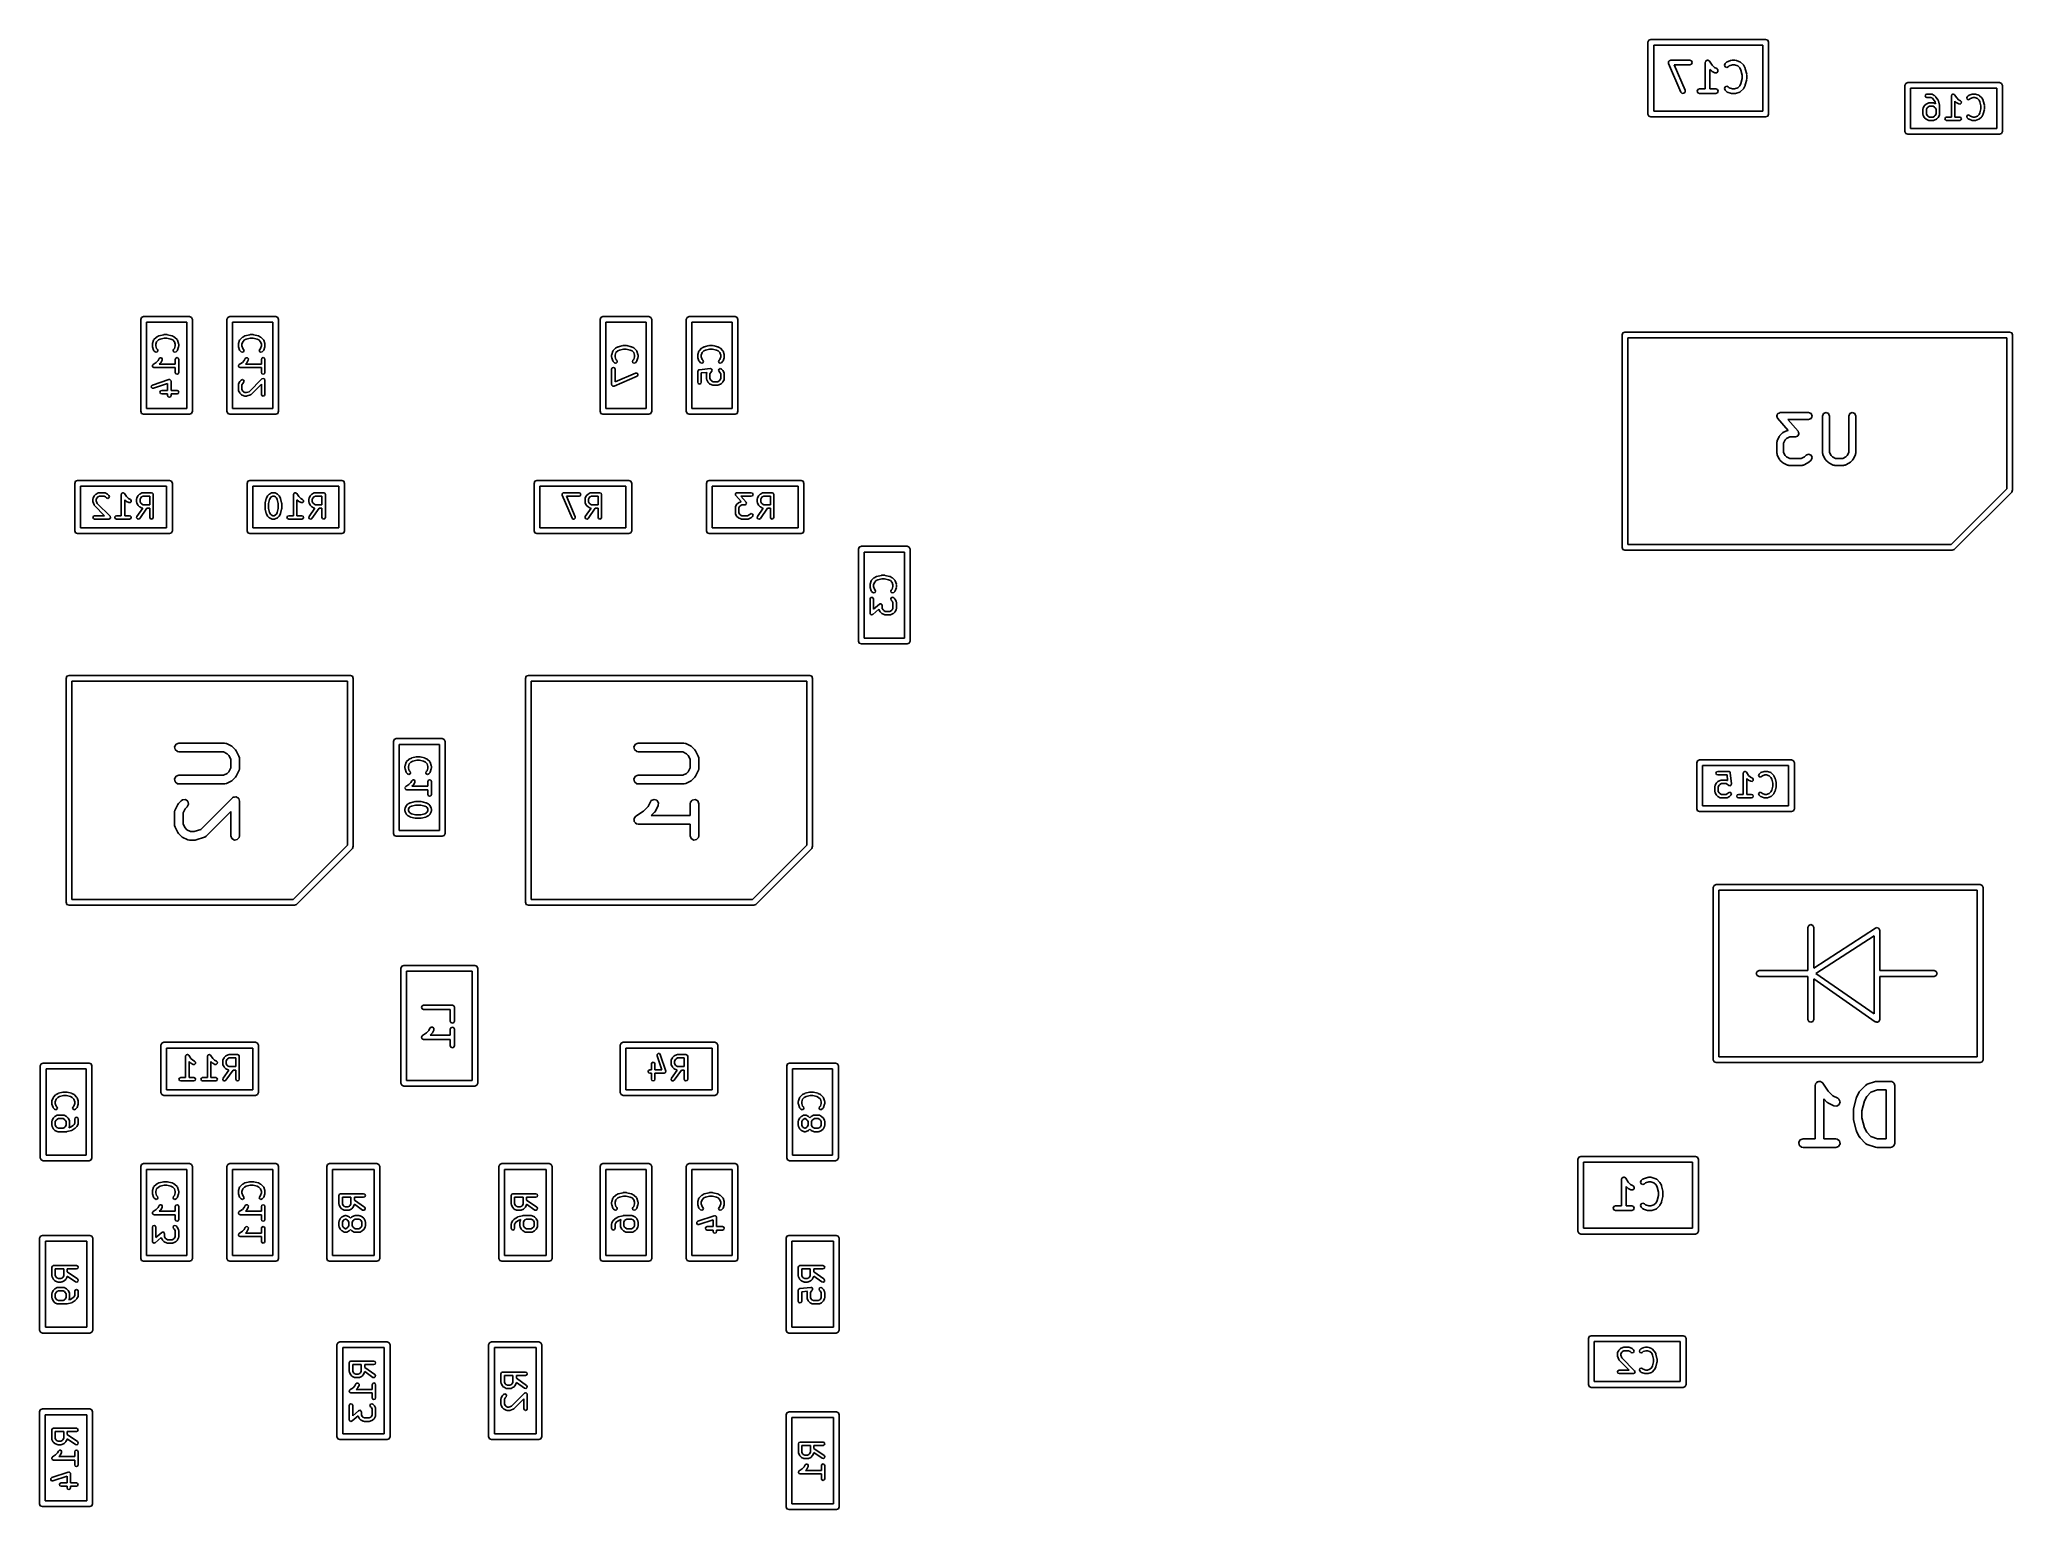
# Model space of a CAD drawing. Extents: x 4.73 to 6.08, y -4.62 to -3.61.
import ezdxf

# ---------------------------------------------------------------- set-up
doc = ezdxf.new("R2010")
doc.units = 0
doc.header["$MEASUREMENT"] = 0
doc.layers.add('BLACK', color=7, linetype='CONTINUOUS')

msp = doc.modelspace()

# ---------------------------------------------------------------- linework, layer by layer
at = {"layer": 'BLACK', "linetype": 'CONTINUOUS'}
for p, q in [((5.82874, -3.61161), (5.82932, -3.61022)), ((5.82874, -3.66083), (5.82874, -3.61161)), ((5.82932, -3.61022), (5.83071, -3.60965)), ((5.83071, -3.60965), (5.90945, -3.60965)), ((5.90945, -3.60965), (5.91084, -3.61022)), ((5.91084, -3.61022), (5.91142, -3.61161)), ((5.91142, -3.61161), (5.91142, -3.66083)), ((5.83268, -3.61358), (5.83268, -3.65886)), ((5.90748, -3.61358), (5.83268, -3.61358)), ((5.84273, -3.62544), (5.84284, -3.62516)), ((5.84285, -3.62574), (5.84273, -3.62544)), ((5.84284, -3.62486), (5.84306, -3.62462)), ((5.84284, -3.62516), (5.84284, -3.62486)), ((5.84285, -3.62606), (5.84285, -3.62574)), ((5.84306, -3.62462), (5.84319, -3.62433)), ((5.84319, -3.62433), (5.84347, -3.62421)), ((5.84347, -3.62421), (5.84368, -3.62399)), ((5.84368, -3.62399), (5.844, -3.62399)), ((5.844, -3.62399), (5.8443, -3.62387)), ((5.8443, -3.62387), (5.85742, -3.62387)), ((5.85742, -3.62387), (5.85854, -3.62433)), ((5.85854, -3.62433), (5.859, -3.62544)), ((5.859, -3.62544), (5.85854, -3.62655)), ((5.86804, -3.62544), (5.8681, -3.62529)), ((5.86804, -3.64355), (5.86804, -3.62544)), ((5.86807, -3.62513), (5.86832, -3.62475)), ((5.8681, -3.62529), (5.86807, -3.62513)), ((5.86832, -3.62475), (5.8685, -3.62433)), ((5.8685, -3.62433), (5.86865, -3.62426)), ((5.86865, -3.62426), (5.86874, -3.62413)), ((5.86874, -3.62413), (5.86919, -3.62404)), ((5.86919, -3.62404), (5.86961, -3.62387)), ((5.86961, -3.62387), (5.86976, -3.62393)), ((5.86976, -3.62393), (5.86992, -3.6239)), ((5.86992, -3.6239), (5.8703, -3.62415)), ((5.8703, -3.62415), (5.87072, -3.62433)), ((5.87072, -3.62433), (5.87079, -3.62448)), ((5.87079, -3.62448), (5.87092, -3.62457)), ((5.87092, -3.62457), (5.87271, -3.62725)), ((5.88162, -3.6262), (5.88256, -3.62526)), ((5.88256, -3.62526), (5.8829, -3.62512)), ((5.8829, -3.62512), (5.88317, -3.62488)), ((5.88317, -3.62488), (5.88598, -3.62395)), ((5.88598, -3.62395), (5.88624, -3.62396)), ((5.88624, -3.62396), (5.88648, -3.62387)), ((5.88648, -3.62387), (5.88836, -3.62387)), ((5.88836, -3.62387), (5.8886, -3.62396)), ((5.8886, -3.62396), (5.88886, -3.62395)), ((5.88886, -3.62395), (5.89167, -3.62488)), ((5.89167, -3.62488), (5.89194, -3.62512)), ((5.89194, -3.62512), (5.89228, -3.62526)), ((5.89228, -3.62526), (5.89416, -3.62714)), ((5.90748, -3.65886), (5.90748, -3.61358)), ((5.85129, -3.64575), (5.84285, -3.62606)), ((5.85742, -3.62702), (5.84669, -3.62702)), ((5.84669, -3.62702), (5.85418, -3.64451)), ((5.85854, -3.62655), (5.85742, -3.62702)), ((5.87225, -3.63124), (5.87118, -3.63018)), ((5.87118, -3.63018), (5.87118, -3.64355)), ((5.87249, -3.63134), (5.87225, -3.63124)), ((5.87266, -3.63154), (5.87249, -3.63134)), ((5.87453, -3.63247), (5.87266, -3.63154)), ((5.87271, -3.62725), (5.87429, -3.62883)), ((5.87429, -3.62883), (5.87594, -3.62966)), ((5.87573, -3.63256), (5.87453, -3.63247)), ((5.87664, -3.63177), (5.87573, -3.63256)), ((5.87594, -3.62966), (5.87673, -3.63057)), ((5.87673, -3.63057), (5.87664, -3.63177)), ((5.88116, -3.62732), (5.88162, -3.6262)), ((5.88162, -3.62843), (5.88116, -3.62732)), ((5.88273, -3.62889), (5.88162, -3.62843)), ((5.88385, -3.62843), (5.88273, -3.62889)), ((5.88452, -3.62775), (5.88385, -3.62843)), ((5.88674, -3.62702), (5.88452, -3.62775)), ((5.8881, -3.62702), (5.88674, -3.62702)), ((5.89032, -3.62775), (5.8881, -3.62702)), ((5.89175, -3.62919), (5.89032, -3.62775)), ((5.8925, -3.63068), (5.89175, -3.62919)), ((5.89334, -3.63407), (5.8925, -3.63068)), ((5.8925, -3.63989), (5.89334, -3.6365)), ((5.89334, -3.6365), (5.89334, -3.63407)), ((5.89416, -3.62714), (5.89426, -3.62738)), ((5.89426, -3.62738), (5.89445, -3.62755)), ((5.89445, -3.62755), (5.89539, -3.62942)), ((5.89539, -3.62942), (5.8954, -3.6296)), ((5.8954, -3.6296), (5.89551, -3.62975)), ((5.89551, -3.62975), (5.89645, -3.6335)), ((5.89645, -3.63707), (5.89551, -3.64082)), ((5.89645, -3.6335), (5.89642, -3.63369)), ((5.89642, -3.63369), (5.89649, -3.63388)), ((5.89649, -3.63669), (5.89642, -3.63687)), ((5.89642, -3.63687), (5.89645, -3.63707)), ((5.89649, -3.63388), (5.89649, -3.63669)), ((6.0055, -3.63975), (6.00689, -3.63917)), ((6.00689, -3.63917), (6.06988, -3.63917)), ((6.06988, -3.63917), (6.07127, -3.63975)), ((5.85215, -3.64659), (5.85129, -3.64575)), ((5.85336, -3.64657), (5.85215, -3.64659)), ((5.8542, -3.64571), (5.85336, -3.64657)), ((5.85418, -3.64451), (5.8542, -3.64571)), ((5.86241, -3.64513), (5.86287, -3.64401)), ((5.86287, -3.64624), (5.86241, -3.64513)), ((5.86287, -3.64401), (5.86399, -3.64355)), ((5.86399, -3.6467), (5.86287, -3.64624)), ((5.86399, -3.64355), (5.86804, -3.64355)), ((5.87523, -3.6467), (5.86399, -3.6467)), ((5.87118, -3.64355), (5.87523, -3.64355)), ((5.87523, -3.64355), (5.87635, -3.64401)), ((5.87635, -3.64624), (5.87523, -3.6467)), ((5.87635, -3.64401), (5.87681, -3.64513)), ((5.87681, -3.64513), (5.87635, -3.64624)), ((5.88116, -3.64325), (5.88162, -3.64214)), ((5.88162, -3.64436), (5.88116, -3.64325)), ((5.88162, -3.64214), (5.88273, -3.64168)), ((5.88256, -3.6453), (5.88162, -3.64436)), ((5.8829, -3.64544), (5.88256, -3.6453)), ((5.88273, -3.64168), (5.88385, -3.64214)), ((5.88317, -3.64568), (5.8829, -3.64544)), ((5.88598, -3.64662), (5.88317, -3.64568)), ((5.88385, -3.64214), (5.88452, -3.64281)), ((5.88452, -3.64281), (5.88674, -3.64355)), ((5.88624, -3.6466), (5.88598, -3.64662)), ((5.88648, -3.6467), (5.88624, -3.6466)), ((5.88836, -3.6467), (5.88648, -3.6467)), ((5.88674, -3.64355), (5.8881, -3.64355)), ((5.8881, -3.64355), (5.89032, -3.64281)), ((5.8886, -3.6466), (5.88836, -3.6467)), ((5.88886, -3.64662), (5.8886, -3.6466)), ((5.89167, -3.64568), (5.88886, -3.64662)), ((5.89032, -3.64281), (5.89175, -3.64138)), ((5.89194, -3.64544), (5.89167, -3.64568)), ((5.89175, -3.64138), (5.8925, -3.63989)), ((5.89228, -3.6453), (5.89194, -3.64544)), ((5.89416, -3.64343), (5.89228, -3.6453)), ((5.89426, -3.64319), (5.89416, -3.64343)), ((5.89445, -3.64302), (5.89426, -3.64319)), ((5.89539, -3.64114), (5.89445, -3.64302)), ((5.8954, -3.64096), (5.89539, -3.64114)), ((5.89551, -3.64082), (5.8954, -3.64096)), ((6.00492, -3.64114), (6.0055, -3.63975)), ((6.00492, -3.67264), (6.00492, -3.64114)), ((6.00886, -3.64311), (6.00886, -3.67067)), ((6.06791, -3.64311), (6.00886, -3.64311)), ((6.01883, -3.64827), (6.01918, -3.64743)), ((6.01918, -3.6491), (6.01883, -3.64827)), ((6.01918, -3.64743), (6.02001, -3.64708)), ((6.02001, -3.64945), (6.01918, -3.6491)), ((6.02001, -3.64708), (6.02301, -3.64708)), ((6.02273, -3.64945), (6.02001, -3.64945)), ((6.02381, -3.64999), (6.02273, -3.64945)), ((6.02301, -3.64708), (6.02327, -3.64719)), ((6.02327, -3.64719), (6.02354, -3.64721)), ((6.02354, -3.64721), (6.02504, -3.64796)), ((6.02434, -3.65052), (6.02381, -3.64999)), ((6.02567, -3.6525), (6.02434, -3.65052)), ((6.02504, -3.64796), (6.02517, -3.64811)), ((6.02517, -3.64811), (6.02535, -3.64818)), ((6.02535, -3.64818), (6.0261, -3.64893)), ((6.02596, -3.65367), (6.02567, -3.6525)), ((6.0261, -3.64893), (6.02614, -3.64904)), ((6.02614, -3.64904), (6.02625, -3.64911)), ((6.02625, -3.64911), (6.02774, -3.65136)), ((6.02774, -3.65136), (6.02779, -3.65156)), ((6.02779, -3.65156), (6.02791, -3.65173)), ((6.02791, -3.65173), (6.02866, -3.65473)), ((6.03683, -3.64827), (6.03688, -3.64815)), ((6.03683, -3.66283), (6.03683, -3.64827)), ((6.03685, -3.64803), (6.03704, -3.64775)), ((6.03688, -3.64815), (6.03685, -3.64803)), ((6.03704, -3.64775), (6.03718, -3.64743)), ((6.03718, -3.64743), (6.03729, -3.64738)), ((6.03729, -3.64738), (6.03736, -3.64728)), ((6.03736, -3.64728), (6.03769, -3.64722)), ((6.03769, -3.64722), (6.03801, -3.64708)), ((6.03801, -3.64708), (6.03812, -3.64713)), ((6.03812, -3.64713), (6.03824, -3.64711)), ((6.03824, -3.64711), (6.03853, -3.6473)), ((6.03853, -3.6473), (6.03885, -3.64743)), ((6.03885, -3.64743), (6.03889, -3.64754)), ((6.03889, -3.64754), (6.03899, -3.64761)), ((6.03899, -3.64761), (6.04043, -3.64976)), ((6.04018, -3.65285), (6.03919, -3.65187)), ((6.03919, -3.65187), (6.03919, -3.66283)), ((6.04035, -3.65292), (6.04018, -3.65285)), ((6.04048, -3.65307), (6.04035, -3.65292)), ((6.04043, -3.64976), (6.04171, -3.65104)), ((6.04171, -3.65104), (6.04304, -3.65171)), ((6.04304, -3.65171), (6.04363, -3.65239)), ((6.04363, -3.65239), (6.04357, -3.65329)), ((6.04733, -3.64977), (6.04767, -3.64893)), ((6.04767, -3.6506), (6.04733, -3.64977)), ((6.04767, -3.64893), (6.04842, -3.64818)), ((6.04851, -3.65095), (6.04767, -3.6506)), ((6.04842, -3.64818), (6.04868, -3.64808)), ((6.04934, -3.6506), (6.04851, -3.65095)), ((6.04868, -3.64808), (6.04889, -3.6479)), ((6.04889, -3.6479), (6.05114, -3.64715)), ((6.0499, -3.65005), (6.04934, -3.6506)), ((6.0517, -3.64945), (6.0499, -3.65005)), ((6.05114, -3.64715), (6.05133, -3.64716)), ((6.05133, -3.64716), (6.05151, -3.64708)), ((6.05151, -3.64708), (6.05301, -3.64708)), ((6.05282, -3.64945), (6.0517, -3.64945)), ((6.05462, -3.65005), (6.05282, -3.64945)), ((6.05301, -3.64708), (6.05319, -3.64716)), ((6.05319, -3.64716), (6.05338, -3.64715)), ((6.05338, -3.64715), (6.05563, -3.6479)), ((6.05579, -3.65122), (6.05462, -3.65005)), ((6.05563, -3.6479), (6.05584, -3.64808)), ((6.05639, -3.65243), (6.05579, -3.65122)), ((6.05584, -3.64808), (6.05609, -3.64818)), ((6.05609, -3.64818), (6.05759, -3.64968)), ((6.05708, -3.65516), (6.05639, -3.65243)), ((6.05759, -3.64968), (6.05767, -3.64986)), ((6.05767, -3.64986), (6.05781, -3.64999)), ((6.05781, -3.64999), (6.05856, -3.65149)), ((6.05856, -3.65149), (6.05857, -3.65162)), ((6.05857, -3.65162), (6.05865, -3.65173)), ((6.05865, -3.65173), (6.0594, -3.65473)), ((6.06791, -3.67067), (6.06791, -3.64311)), ((6.07127, -3.63975), (6.07185, -3.64114)), ((6.07185, -3.64114), (6.07185, -3.67264)), ((5.82932, -3.66222), (5.82874, -3.66083)), ((5.83071, -3.6628), (5.82932, -3.66222)), ((5.90945, -3.6628), (5.83071, -3.6628)), ((5.83268, -3.65886), (5.90748, -3.65886)), ((5.91084, -3.66222), (5.90945, -3.6628)), ((5.91142, -3.66083), (5.91084, -3.66222)), ((6.01733, -3.65726), (6.01744, -3.65701)), ((6.01733, -3.66101), (6.01733, -3.65726)), ((6.01744, -3.66127), (6.01733, -3.66101)), ((6.01744, -3.65701), (6.01746, -3.65674)), ((6.01746, -3.66154), (6.01744, -3.66127)), ((6.01746, -3.65674), (6.01821, -3.65524)), ((6.01821, -3.66304), (6.01746, -3.66154)), ((6.01821, -3.65524), (6.01835, -3.65511)), ((6.01835, -3.66317), (6.01821, -3.66304)), ((6.01835, -3.65511), (6.01843, -3.65493)), ((6.01843, -3.66335), (6.01835, -3.66317)), ((6.01843, -3.65493), (6.01918, -3.65418)), ((6.01918, -3.6641), (6.01843, -3.66335)), ((6.01918, -3.65418), (6.01936, -3.65411)), ((6.01936, -3.66417), (6.01918, -3.6641)), ((6.01936, -3.65411), (6.01948, -3.65396)), ((6.01948, -3.66432), (6.01936, -3.66417)), ((6.01948, -3.65396), (6.02098, -3.65321)), ((6.02098, -3.66507), (6.01948, -3.66432)), ((6.02023, -3.65646), (6.01969, -3.65754)), ((6.01969, -3.65754), (6.01969, -3.66074)), ((6.01969, -3.66074), (6.02023, -3.66181)), ((6.02071, -3.65599), (6.02023, -3.65646)), ((6.02023, -3.66181), (6.02071, -3.66229)), ((6.02179, -3.65545), (6.02071, -3.65599)), ((6.02071, -3.66229), (6.02179, -3.66283)), ((6.02098, -3.65321), (6.02126, -3.65319)), ((6.02126, -3.66509), (6.02098, -3.66507)), ((6.02126, -3.65319), (6.02151, -3.65308)), ((6.02151, -3.66519), (6.02126, -3.66509)), ((6.02151, -3.65308), (6.02451, -3.65308)), ((6.02451, -3.66519), (6.02151, -3.66519)), ((6.02423, -3.65545), (6.02179, -3.65545)), ((6.02179, -3.66283), (6.02423, -3.66283)), ((6.02531, -3.65599), (6.02423, -3.65545)), ((6.02423, -3.66283), (6.02531, -3.66229)), ((6.02451, -3.65308), (6.02477, -3.65319)), ((6.02477, -3.66509), (6.02451, -3.66519)), ((6.02477, -3.65319), (6.02504, -3.65321)), ((6.02504, -3.66507), (6.02477, -3.66509)), ((6.02504, -3.65321), (6.02596, -3.65367)), ((6.02654, -3.66432), (6.02504, -3.66507)), ((6.02579, -3.65646), (6.02531, -3.65599)), ((6.02531, -3.66229), (6.02579, -3.66181)), ((6.02633, -3.65754), (6.02579, -3.65646)), ((6.02579, -3.66181), (6.02633, -3.66074)), ((6.02633, -3.66074), (6.02633, -3.65754)), ((6.02667, -3.66417), (6.02654, -3.66432)), ((6.02685, -3.6641), (6.02667, -3.66417)), ((6.0276, -3.66335), (6.02685, -3.6641)), ((6.02767, -3.66317), (6.0276, -3.66335)), ((6.02782, -3.66304), (6.02767, -3.66317)), ((6.02857, -3.66154), (6.02782, -3.66304)), ((6.02859, -3.66127), (6.02857, -3.66154)), ((6.02869, -3.66101), (6.02859, -3.66127)), ((6.02866, -3.65473), (6.02864, -3.65488)), ((6.02864, -3.65488), (6.02869, -3.65501)), ((6.02869, -3.65501), (6.02869, -3.66101)), ((6.03233, -3.66401), (6.03268, -3.66318)), ((6.03268, -3.66485), (6.03233, -3.66401)), ((6.03268, -3.66318), (6.03351, -3.66283)), ((6.03351, -3.66519), (6.03268, -3.66485)), ((6.03351, -3.66283), (6.03683, -3.66283)), ((6.04251, -3.66519), (6.03351, -3.66519)), ((6.03919, -3.66283), (6.04251, -3.66283)), ((6.04198, -3.65382), (6.04048, -3.65307)), ((6.04288, -3.65389), (6.04198, -3.65382)), ((6.04251, -3.66283), (6.04335, -3.66318)), ((6.04335, -3.66485), (6.04251, -3.66519)), ((6.04357, -3.65329), (6.04288, -3.65389)), ((6.04335, -3.66318), (6.04369, -3.66401)), ((6.04369, -3.66401), (6.04335, -3.66485)), ((6.04733, -3.66251), (6.04767, -3.66168)), ((6.04767, -3.66335), (6.04733, -3.66251)), ((6.04767, -3.66168), (6.04851, -3.66133)), ((6.04842, -3.6641), (6.04767, -3.66335)), ((6.04868, -3.6642), (6.04842, -3.6641)), ((6.04851, -3.66133), (6.04934, -3.66168)), ((6.04889, -3.66438), (6.04868, -3.6642)), ((6.05114, -3.66513), (6.04889, -3.66438)), ((6.04934, -3.66168), (6.0499, -3.66223)), ((6.0499, -3.66223), (6.0517, -3.66283)), ((6.05133, -3.66512), (6.05114, -3.66513)), ((6.05151, -3.66519), (6.05133, -3.66512)), ((6.05301, -3.66519), (6.05151, -3.66519)), ((6.0517, -3.66283), (6.05282, -3.66283)), ((6.05282, -3.66283), (6.05462, -3.66223)), ((6.05319, -3.66512), (6.05301, -3.66519)), ((6.05338, -3.66513), (6.05319, -3.66512)), ((6.05563, -3.66438), (6.05338, -3.66513)), ((6.05462, -3.66223), (6.05579, -3.66106)), ((6.05584, -3.6642), (6.05563, -3.66438)), ((6.05579, -3.66106), (6.05639, -3.65985)), ((6.05609, -3.6641), (6.05584, -3.6642)), ((6.05759, -3.6626), (6.05609, -3.6641)), ((6.05639, -3.65985), (6.05708, -3.65712)), ((6.05708, -3.65712), (6.05708, -3.65516)), ((6.05767, -3.66242), (6.05759, -3.6626)), ((6.05781, -3.66229), (6.05767, -3.66242)), ((6.05856, -3.66079), (6.05781, -3.66229)), ((6.05857, -3.66066), (6.05856, -3.66079)), ((6.05865, -3.66055), (6.05857, -3.66066)), ((6.0594, -3.65755), (6.05865, -3.66055)), ((6.0594, -3.65473), (6.05938, -3.65488)), ((6.05938, -3.65488), (6.05944, -3.65501)), ((6.05944, -3.65726), (6.05938, -3.6574)), ((6.05938, -3.6574), (6.0594, -3.65755)), ((6.05944, -3.65501), (6.05944, -3.65726)), ((6.0055, -3.67403), (6.00492, -3.67264)), ((6.00689, -3.67461), (6.0055, -3.67403)), ((6.06988, -3.67461), (6.00689, -3.67461)), ((6.00886, -3.67067), (6.06791, -3.67067)), ((6.07127, -3.67403), (6.06988, -3.67461)), ((6.07185, -3.67264), (6.07127, -3.67403)), ((4.79528, -3.80157), (4.79585, -3.80018)), ((4.79528, -3.86457), (4.79528, -3.80157)), ((4.79585, -3.80018), (4.79724, -3.79961)), ((4.79724, -3.79961), (4.82874, -3.79961)), ((4.82874, -3.79961), (4.83013, -3.80018)), ((4.83013, -3.80018), (4.83071, -3.80157)), ((4.83071, -3.80157), (4.83071, -3.86457)), ((4.85433, -3.80157), (4.85491, -3.80018)), ((4.85433, -3.86457), (4.85433, -3.80157)), ((4.85491, -3.80018), (4.8563, -3.79961)), ((4.8563, -3.79961), (4.8878, -3.79961)), ((4.8878, -3.79961), (4.88919, -3.80018)), ((4.88919, -3.80018), (4.88976, -3.80157)), ((4.88976, -3.80157), (4.88976, -3.86457)), ((5.11024, -3.80157), (5.11081, -3.80018)), ((5.11024, -3.86457), (5.11024, -3.80157)), ((5.11081, -3.80018), (5.1122, -3.79961)), ((5.1122, -3.79961), (5.1437, -3.79961)), ((5.1437, -3.79961), (5.14509, -3.80018)), ((5.14509, -3.80018), (5.14567, -3.80157)), ((5.14567, -3.80157), (5.14567, -3.86457)), ((5.16929, -3.80157), (5.16987, -3.80018)), ((5.16929, -3.86457), (5.16929, -3.80157)), ((5.16987, -3.80018), (5.17126, -3.79961)), ((5.17126, -3.79961), (5.20276, -3.79961)), ((5.20276, -3.79961), (5.20415, -3.80018)), ((5.20415, -3.80018), (5.20472, -3.80157)), ((5.20472, -3.80157), (5.20472, -3.86457)), ((4.79921, -3.80354), (4.79921, -3.8626)), ((4.82677, -3.80354), (4.79921, -3.80354)), ((4.80428, -3.81536), (4.80578, -3.81386)), ((4.80578, -3.81386), (4.80596, -3.81379)), ((4.80596, -3.81379), (4.80609, -3.81364)), ((4.80609, -3.81364), (4.80759, -3.81289)), ((4.80853, -3.81506), (4.80732, -3.81567)), ((4.80759, -3.81289), (4.80772, -3.81288)), ((4.80772, -3.81288), (4.80783, -3.8128)), ((4.80783, -3.8128), (4.81083, -3.81205)), ((4.81126, -3.81438), (4.80853, -3.81506)), ((4.81083, -3.81205), (4.81098, -3.81207)), ((4.81098, -3.81207), (4.81112, -3.81202)), ((4.81112, -3.81202), (4.81337, -3.81202)), ((4.81322, -3.81438), (4.81126, -3.81438)), ((4.81595, -3.81506), (4.81322, -3.81438)), ((4.81337, -3.81202), (4.81351, -3.81207)), ((4.81351, -3.81207), (4.81365, -3.81205)), ((4.81365, -3.81205), (4.81665, -3.8128)), ((4.81717, -3.81567), (4.81595, -3.81506)), ((4.81665, -3.8128), (4.81676, -3.81288)), ((4.81676, -3.81288), (4.81689, -3.81289)), ((4.81689, -3.81289), (4.81839, -3.81364)), ((4.81839, -3.81364), (4.81852, -3.81379)), ((4.81852, -3.81379), (4.8187, -3.81386)), ((4.8187, -3.81386), (4.8202, -3.81536)), ((4.82677, -3.8626), (4.82677, -3.80354)), ((4.85827, -3.80354), (4.85827, -3.8626)), ((4.88583, -3.80354), (4.85827, -3.80354)), ((4.86334, -3.81536), (4.86484, -3.81386)), ((4.86484, -3.81386), (4.86502, -3.81379)), ((4.86502, -3.81379), (4.86514, -3.81364)), ((4.86514, -3.81364), (4.86664, -3.81289)), ((4.86759, -3.81506), (4.86637, -3.81567)), ((4.86664, -3.81289), (4.86678, -3.81288)), ((4.86678, -3.81288), (4.86689, -3.8128)), ((4.86689, -3.8128), (4.86989, -3.81205)), ((4.87032, -3.81438), (4.86759, -3.81506)), ((4.86989, -3.81205), (4.87003, -3.81207)), ((4.87003, -3.81207), (4.87017, -3.81202)), ((4.87017, -3.81202), (4.87242, -3.81202)), ((4.87228, -3.81438), (4.87032, -3.81438)), ((4.87501, -3.81506), (4.87228, -3.81438)), ((4.87242, -3.81202), (4.87256, -3.81207)), ((4.87256, -3.81207), (4.87271, -3.81205)), ((4.87271, -3.81205), (4.87571, -3.8128)), ((4.87622, -3.81567), (4.87501, -3.81506)), ((4.87571, -3.8128), (4.87582, -3.81288)), ((4.87582, -3.81288), (4.87595, -3.81289)), ((4.87595, -3.81289), (4.87745, -3.81364)), ((4.87745, -3.81364), (4.87758, -3.81379)), ((4.87758, -3.81379), (4.87776, -3.81386)), ((4.87776, -3.81386), (4.87926, -3.81536)), ((4.88583, -3.8626), (4.88583, -3.80354)), ((5.11417, -3.80354), (5.11417, -3.8626)), ((5.14173, -3.80354), (5.11417, -3.80354)), ((5.14173, -3.8626), (5.14173, -3.80354)), ((5.17323, -3.80354), (5.17323, -3.8626)), ((5.20079, -3.80354), (5.17323, -3.80354)), ((5.20079, -3.8626), (5.20079, -3.80354)), ((5.81102, -3.8122), (5.8116, -3.81081)), ((5.81102, -3.95787), (5.81102, -3.8122)), ((5.8116, -3.81081), (5.81299, -3.81024)), ((5.81299, -3.81024), (6.07677, -3.81024)), ((5.81496, -3.81417), (5.81496, -3.95591)), ((6.0748, -3.81417), (5.81496, -3.81417)), ((6.0748, -3.91769), (6.0748, -3.81417)), ((6.07677, -3.81024), (6.07816, -3.81081)), ((6.07816, -3.81081), (6.07874, -3.8122)), ((6.07874, -3.8122), (6.07874, -3.9185)), ((4.80319, -3.81845), (4.80326, -3.81827)), ((4.80319, -3.81995), (4.80319, -3.81845)), ((4.80326, -3.82013), (4.80319, -3.81995)), ((4.80325, -3.81807), (4.804, -3.81582)), ((4.80326, -3.81827), (4.80325, -3.81807)), ((4.80325, -3.82032), (4.80326, -3.82013)), ((4.804, -3.82257), (4.80325, -3.82032)), ((4.804, -3.81582), (4.80418, -3.81562)), ((4.80418, -3.82278), (4.804, -3.82257)), ((4.80418, -3.81562), (4.80428, -3.81536)), ((4.80428, -3.82303), (4.80418, -3.82278)), ((4.80503, -3.82378), (4.80428, -3.82303)), ((4.80587, -3.82413), (4.80503, -3.82378)), ((4.80615, -3.81684), (4.80555, -3.81864)), ((4.80555, -3.81864), (4.80555, -3.81976)), ((4.80555, -3.81976), (4.80615, -3.82156)), ((4.8067, -3.82378), (4.80587, -3.82413)), ((4.80732, -3.81567), (4.80615, -3.81684)), ((4.80615, -3.82156), (4.8067, -3.82211)), ((4.8067, -3.82211), (4.80705, -3.82295)), ((4.80705, -3.82295), (4.8067, -3.82378)), ((4.80715, -3.82975), (4.80781, -3.82842)), ((4.80781, -3.82842), (4.80849, -3.82783)), ((4.80849, -3.82783), (4.8094, -3.82789)), ((4.8094, -3.82789), (4.80999, -3.82857)), ((4.80999, -3.82857), (4.80992, -3.82947)), ((4.81833, -3.81684), (4.81717, -3.81567)), ((4.81744, -3.82295), (4.81778, -3.82211)), ((4.81778, -3.82378), (4.81744, -3.82295)), ((4.81778, -3.82211), (4.81833, -3.82156)), ((4.81862, -3.82413), (4.81778, -3.82378)), ((4.81894, -3.81864), (4.81833, -3.81684)), ((4.81833, -3.82156), (4.81894, -3.81976)), ((4.81945, -3.82378), (4.81862, -3.82413)), ((4.81894, -3.81976), (4.81894, -3.81864)), ((4.81894, -3.82895), (4.81928, -3.82811)), ((4.81928, -3.82811), (4.82012, -3.82777)), ((4.8202, -3.82303), (4.81945, -3.82378)), ((4.82012, -3.82777), (4.82095, -3.82811)), ((4.8202, -3.81536), (4.82031, -3.81562)), ((4.82031, -3.82278), (4.8202, -3.82303)), ((4.82031, -3.81562), (4.82049, -3.81582)), ((4.82049, -3.82257), (4.82031, -3.82278)), ((4.82049, -3.81582), (4.82124, -3.81807)), ((4.82124, -3.82032), (4.82049, -3.82257)), ((4.82095, -3.82811), (4.8213, -3.82895)), ((4.82124, -3.81807), (4.82122, -3.81827)), ((4.82122, -3.81827), (4.8213, -3.81845)), ((4.8213, -3.81995), (4.82122, -3.82013)), ((4.82122, -3.82013), (4.82124, -3.82032)), ((4.8213, -3.81845), (4.8213, -3.81995)), ((4.86224, -3.81845), (4.86232, -3.81827)), ((4.86224, -3.81995), (4.86224, -3.81845)), ((4.86232, -3.82013), (4.86224, -3.81995)), ((4.8623, -3.81807), (4.86305, -3.81582)), ((4.86232, -3.81827), (4.8623, -3.81807)), ((4.8623, -3.82032), (4.86232, -3.82013)), ((4.86305, -3.82257), (4.8623, -3.82032)), ((4.86305, -3.81582), (4.86323, -3.81562)), ((4.86323, -3.82278), (4.86305, -3.82257)), ((4.86323, -3.81562), (4.86334, -3.81536)), ((4.86334, -3.82303), (4.86323, -3.82278)), ((4.86409, -3.82378), (4.86334, -3.82303)), ((4.86492, -3.82413), (4.86409, -3.82378)), ((4.86521, -3.81684), (4.8646, -3.81864)), ((4.8646, -3.81864), (4.8646, -3.81976)), ((4.8646, -3.81976), (4.86521, -3.82156)), ((4.86576, -3.82378), (4.86492, -3.82413)), ((4.86637, -3.81567), (4.86521, -3.81684)), ((4.86521, -3.82156), (4.86576, -3.82211)), ((4.86576, -3.82211), (4.8661, -3.82295)), ((4.8661, -3.82295), (4.86576, -3.82378)), ((4.8662, -3.82975), (4.86687, -3.82842)), ((4.86687, -3.82842), (4.86755, -3.82783)), ((4.86755, -3.82783), (4.86845, -3.82789)), ((4.86845, -3.82789), (4.86904, -3.82857)), ((4.86904, -3.82857), (4.86898, -3.82947)), ((4.87739, -3.81684), (4.87622, -3.81567)), ((4.87649, -3.82295), (4.87684, -3.82211)), ((4.87684, -3.82378), (4.87649, -3.82295)), ((4.87684, -3.82211), (4.87739, -3.82156)), ((4.87767, -3.82413), (4.87684, -3.82378)), ((4.87799, -3.81864), (4.87739, -3.81684)), ((4.87739, -3.82156), (4.87799, -3.81976)), ((4.87851, -3.82378), (4.87767, -3.82413)), ((4.87799, -3.81976), (4.87799, -3.81864)), ((4.87799, -3.82895), (4.87834, -3.82811)), ((4.87834, -3.82811), (4.87917, -3.82777)), ((4.87926, -3.82303), (4.87851, -3.82378)), ((4.87917, -3.82777), (4.88001, -3.82811)), ((4.87926, -3.81536), (4.87936, -3.81562)), ((4.87936, -3.82278), (4.87926, -3.82303)), ((4.87936, -3.81562), (4.87954, -3.81582)), ((4.87954, -3.82257), (4.87936, -3.82278)), ((4.87954, -3.81582), (4.88029, -3.81807)), ((4.88029, -3.82032), (4.87954, -3.82257)), ((4.88001, -3.82811), (4.88035, -3.82895)), ((4.88029, -3.81807), (4.88028, -3.81827)), ((4.88028, -3.81827), (4.88035, -3.81845)), ((4.88035, -3.81995), (4.88028, -3.82013)), ((4.88028, -3.82013), (4.88029, -3.82032)), ((4.88035, -3.81845), (4.88035, -3.81995)), ((5.11815, -3.82595), (5.11822, -3.82577)), ((5.11815, -3.82745), (5.11815, -3.82595)), ((5.11822, -3.82763), (5.11815, -3.82745)), ((5.11821, -3.82557), (5.11896, -3.82332)), ((5.11822, -3.82577), (5.11821, -3.82557)), ((5.11821, -3.82782), (5.11822, -3.82763)), ((5.11896, -3.83007), (5.11821, -3.82782)), ((5.11896, -3.82332), (5.11914, -3.82312)), ((5.11914, -3.82312), (5.11924, -3.82286)), ((5.11924, -3.82286), (5.12074, -3.82136)), ((5.12111, -3.82434), (5.12051, -3.82614)), ((5.12051, -3.82614), (5.12051, -3.82725)), ((5.12051, -3.82725), (5.12111, -3.82906)), ((5.12074, -3.82136), (5.12092, -3.82129)), ((5.12092, -3.82129), (5.12105, -3.82114)), ((5.12105, -3.82114), (5.12255, -3.82039)), ((5.12228, -3.82317), (5.12111, -3.82434)), ((5.12349, -3.82256), (5.12228, -3.82317)), ((5.12255, -3.82039), (5.12268, -3.82038)), ((5.12268, -3.82038), (5.12279, -3.8203)), ((5.12279, -3.8203), (5.12579, -3.81955)), ((5.12622, -3.82188), (5.12349, -3.82256)), ((5.12579, -3.81955), (5.12594, -3.81957)), ((5.12594, -3.81957), (5.12608, -3.81952)), ((5.12608, -3.81952), (5.12833, -3.81952)), ((5.12818, -3.82188), (5.12622, -3.82188)), ((5.13091, -3.82256), (5.12818, -3.82188)), ((5.12833, -3.81952), (5.12847, -3.81957)), ((5.12847, -3.81957), (5.12861, -3.81955)), ((5.12861, -3.81955), (5.13161, -3.8203)), ((5.13213, -3.82317), (5.13091, -3.82256)), ((5.13161, -3.8203), (5.13172, -3.82038)), ((5.13172, -3.82038), (5.13186, -3.82039)), ((5.13186, -3.82039), (5.13336, -3.82114)), ((5.13329, -3.82434), (5.13213, -3.82317)), ((5.1339, -3.82614), (5.13329, -3.82434)), ((5.13329, -3.82906), (5.1339, -3.82725)), ((5.13336, -3.82114), (5.13348, -3.82129)), ((5.13348, -3.82129), (5.13366, -3.82136)), ((5.13366, -3.82136), (5.13516, -3.82286)), ((5.1339, -3.82725), (5.1339, -3.82614)), ((5.13516, -3.82286), (5.13527, -3.82312)), ((5.13527, -3.82312), (5.13545, -3.82332)), ((5.13545, -3.82332), (5.1362, -3.82557)), ((5.1362, -3.82782), (5.13545, -3.83007)), ((5.1362, -3.82557), (5.13618, -3.82577)), ((5.13618, -3.82577), (5.13626, -3.82595)), ((5.13626, -3.82745), (5.13618, -3.82763)), ((5.13618, -3.82763), (5.1362, -3.82782)), ((5.13626, -3.82595), (5.13626, -3.82745)), ((5.1772, -3.82595), (5.17728, -3.82577)), ((5.1772, -3.82745), (5.1772, -3.82595)), ((5.17728, -3.82763), (5.1772, -3.82745)), ((5.17726, -3.82557), (5.17801, -3.82332)), ((5.17728, -3.82577), (5.17726, -3.82557)), ((5.17726, -3.82782), (5.17728, -3.82763)), ((5.17801, -3.83007), (5.17726, -3.82782)), ((5.17801, -3.82332), (5.17819, -3.82312)), ((5.17819, -3.82312), (5.1783, -3.82286)), ((5.1783, -3.82286), (5.1798, -3.82136)), ((5.18017, -3.82434), (5.17957, -3.82614)), ((5.17957, -3.82614), (5.17957, -3.82725)), ((5.17957, -3.82725), (5.18017, -3.82906)), ((5.1798, -3.82136), (5.17998, -3.82129)), ((5.17998, -3.82129), (5.18011, -3.82114)), ((5.18011, -3.82114), (5.18161, -3.82039)), ((5.18133, -3.82317), (5.18017, -3.82434)), ((5.18255, -3.82256), (5.18133, -3.82317)), ((5.18161, -3.82039), (5.18174, -3.82038)), ((5.18174, -3.82038), (5.18185, -3.8203)), ((5.18185, -3.8203), (5.18485, -3.81955)), ((5.18528, -3.82188), (5.18255, -3.82256)), ((5.18485, -3.81955), (5.18499, -3.81957)), ((5.18499, -3.81957), (5.18513, -3.81952)), ((5.18513, -3.81952), (5.18738, -3.81952)), ((5.18724, -3.82188), (5.18528, -3.82188)), ((5.18997, -3.82256), (5.18724, -3.82188)), ((5.18738, -3.81952), (5.18752, -3.81957)), ((5.18752, -3.81957), (5.18767, -3.81955)), ((5.18767, -3.81955), (5.19067, -3.8203)), ((5.19118, -3.82317), (5.18997, -3.82256)), ((5.19067, -3.8203), (5.19078, -3.82038)), ((5.19078, -3.82038), (5.19091, -3.82039)), ((5.19091, -3.82039), (5.19241, -3.82114)), ((5.19235, -3.82434), (5.19118, -3.82317)), ((5.19295, -3.82614), (5.19235, -3.82434)), ((5.19235, -3.82906), (5.19295, -3.82725)), ((5.19241, -3.82114), (5.19254, -3.82129)), ((5.19254, -3.82129), (5.19272, -3.82136)), ((5.19272, -3.82136), (5.19422, -3.82286)), ((5.19295, -3.82725), (5.19295, -3.82614)), ((5.19422, -3.82286), (5.19432, -3.82312)), ((5.19432, -3.82312), (5.1945, -3.82332)), ((5.1945, -3.82332), (5.19525, -3.82557)), ((5.19525, -3.82782), (5.1945, -3.83007)), ((5.19525, -3.82557), (5.19524, -3.82577)), ((5.19524, -3.82577), (5.19531, -3.82595)), ((5.19531, -3.82745), (5.19524, -3.82763)), ((5.19524, -3.82763), (5.19525, -3.82782)), ((5.19531, -3.82595), (5.19531, -3.82745)), ((4.80319, -3.83345), (4.80323, -3.83333)), ((4.80332, -3.83376), (4.80319, -3.83345)), ((4.80321, -3.83321), (4.8034, -3.83293)), ((4.80323, -3.83333), (4.80321, -3.83321)), ((4.80339, -3.8341), (4.80332, -3.83376)), ((4.80349, -3.83417), (4.80339, -3.8341)), ((4.8034, -3.83293), (4.80353, -3.83261)), ((4.80353, -3.83428), (4.80349, -3.83417)), ((4.80353, -3.83261), (4.80365, -3.83256)), ((4.80385, -3.83441), (4.80353, -3.83428)), ((4.80365, -3.83256), (4.80371, -3.83246)), ((4.80371, -3.83246), (4.80587, -3.83103)), ((4.80414, -3.8346), (4.80385, -3.83441)), ((4.80426, -3.83458), (4.80414, -3.8346)), ((4.80437, -3.83463), (4.80426, -3.83458)), ((4.81894, -3.83463), (4.80437, -3.83463)), ((4.80587, -3.83103), (4.80715, -3.82975)), ((4.80895, -3.83128), (4.80797, -3.83226)), ((4.80797, -3.83226), (4.81894, -3.83226)), ((4.80903, -3.8311), (4.80895, -3.83128)), ((4.80917, -3.83097), (4.80903, -3.8311)), ((4.80992, -3.82947), (4.80917, -3.83097)), ((4.81894, -3.83226), (4.81894, -3.82895)), ((4.81894, -3.83795), (4.81894, -3.83463)), ((4.81928, -3.83878), (4.81894, -3.83795)), ((4.82012, -3.83913), (4.81928, -3.83878)), ((4.82095, -3.83878), (4.82012, -3.83913)), ((4.8213, -3.83795), (4.82095, -3.83878)), ((4.8213, -3.82895), (4.8213, -3.83795)), ((4.86224, -3.83345), (4.86229, -3.83333)), ((4.86237, -3.83376), (4.86224, -3.83345)), ((4.86227, -3.83321), (4.86246, -3.83293)), ((4.86229, -3.83333), (4.86227, -3.83321)), ((4.86244, -3.8341), (4.86237, -3.83376)), ((4.86254, -3.83417), (4.86244, -3.8341)), ((4.86246, -3.83293), (4.86259, -3.83261)), ((4.86259, -3.83428), (4.86254, -3.83417)), ((4.86259, -3.83261), (4.8627, -3.83256)), ((4.86291, -3.83441), (4.86259, -3.83428)), ((4.8627, -3.83256), (4.86277, -3.83246)), ((4.86277, -3.83246), (4.86492, -3.83103)), ((4.86319, -3.8346), (4.86291, -3.83441)), ((4.86331, -3.83458), (4.86319, -3.8346)), ((4.86342, -3.83463), (4.86331, -3.83458)), ((4.87799, -3.83463), (4.86342, -3.83463)), ((4.86492, -3.83103), (4.8662, -3.82975)), ((4.86801, -3.83128), (4.86702, -3.83226)), ((4.86702, -3.83226), (4.87799, -3.83226)), ((4.86808, -3.8311), (4.86801, -3.83128)), ((4.86823, -3.83097), (4.86808, -3.8311)), ((4.86898, -3.82947), (4.86823, -3.83097)), ((4.86953, -3.85116), (4.87834, -3.84236)), ((4.87799, -3.83226), (4.87799, -3.82895)), ((4.87799, -3.83795), (4.87799, -3.83463)), ((4.87834, -3.83878), (4.87799, -3.83795)), ((4.87917, -3.83913), (4.87834, -3.83878)), ((4.87834, -3.84236), (4.87917, -3.84201)), ((4.88001, -3.83878), (4.87917, -3.83913)), ((4.87917, -3.84201), (4.88001, -3.84236)), ((4.88035, -3.83795), (4.88001, -3.83878)), ((4.88001, -3.84236), (4.88035, -3.84319)), ((4.88035, -3.82895), (4.88035, -3.83795)), ((5.11815, -3.8357), (5.11849, -3.83486)), ((5.11815, -3.84619), (5.11815, -3.8357)), ((5.11849, -3.83486), (5.11933, -3.83451)), ((5.11914, -3.83028), (5.11896, -3.83007)), ((5.11924, -3.83053), (5.11914, -3.83028)), ((5.11999, -3.83128), (5.11924, -3.83053)), ((5.11933, -3.83451), (5.12016, -3.83486)), ((5.13554, -3.84053), (5.11979, -3.84728)), ((5.12083, -3.83163), (5.11999, -3.83128)), ((5.12016, -3.83486), (5.12051, -3.8357)), ((5.12051, -3.8357), (5.12051, -3.8444)), ((5.12051, -3.8444), (5.13461, -3.83836)), ((5.12166, -3.83128), (5.12083, -3.83163)), ((5.12111, -3.82906), (5.12166, -3.82961)), ((5.12166, -3.82961), (5.12201, -3.83045)), ((5.12201, -3.83045), (5.12166, -3.83128)), ((5.1324, -3.83045), (5.13274, -3.82961)), ((5.13274, -3.83128), (5.1324, -3.83045)), ((5.13274, -3.82961), (5.13329, -3.82906)), ((5.13358, -3.83163), (5.13274, -3.83128)), ((5.13441, -3.83128), (5.13358, -3.83163)), ((5.13516, -3.83053), (5.13441, -3.83128)), ((5.13461, -3.83836), (5.13552, -3.83835)), ((5.13527, -3.83028), (5.13516, -3.83053)), ((5.13545, -3.83007), (5.13527, -3.83028)), ((5.13552, -3.83835), (5.13616, -3.83898)), ((5.13617, -3.83988), (5.13554, -3.84053)), ((5.13616, -3.83898), (5.13617, -3.83988)), ((5.1772, -3.8372), (5.17736, -3.83683)), ((5.1772, -3.84469), (5.1772, -3.8372)), ((5.17736, -3.83683), (5.17747, -3.83645)), ((5.17747, -3.83645), (5.17752, -3.83642)), ((5.17752, -3.83642), (5.17755, -3.83636)), ((5.17755, -3.83636), (5.17792, -3.83621)), ((5.17792, -3.83621), (5.17827, -3.83602)), ((5.17819, -3.83028), (5.17801, -3.83007)), ((5.1783, -3.83053), (5.17819, -3.83028)), ((5.17827, -3.83602), (5.18577, -3.83527)), ((5.17905, -3.83128), (5.1783, -3.83053)), ((5.17988, -3.83163), (5.17905, -3.83128)), ((5.18347, -3.83787), (5.17957, -3.83826)), ((5.17957, -3.83826), (5.17957, -3.84469)), ((5.18072, -3.83128), (5.17988, -3.83163)), ((5.18017, -3.82906), (5.18072, -3.82961)), ((5.18072, -3.82961), (5.18106, -3.83045)), ((5.18106, -3.83045), (5.18072, -3.83128)), ((5.1832, -3.8387), (5.18331, -3.83844)), ((5.1832, -3.84244), (5.1832, -3.8387)), ((5.18331, -3.83844), (5.18333, -3.83817)), ((5.18333, -3.83817), (5.18347, -3.83787)), ((5.1861, -3.8379), (5.18556, -3.83897)), ((5.18556, -3.83897), (5.18556, -3.84217)), ((5.18556, -3.84217), (5.1861, -3.84324)), ((5.18577, -3.83527), (5.18583, -3.83529)), ((5.18583, -3.83529), (5.18588, -3.83526)), ((5.18588, -3.83526), (5.18625, -3.83542)), ((5.18672, -3.83728), (5.1861, -3.8379)), ((5.18625, -3.83542), (5.18663, -3.83553)), ((5.18663, -3.83553), (5.18666, -3.83559)), ((5.18666, -3.83559), (5.18672, -3.83561)), ((5.18672, -3.83561), (5.18687, -3.83598)), ((5.18674, -3.83722), (5.18672, -3.83728)), ((5.1868, -3.83719), (5.18674, -3.83722)), ((5.18691, -3.83681), (5.1868, -3.83719)), ((5.18687, -3.83598), (5.18706, -3.83633)), ((5.18706, -3.83645), (5.18691, -3.83681)), ((5.18706, -3.83633), (5.18704, -3.83639)), ((5.18704, -3.83639), (5.18706, -3.83645)), ((5.19145, -3.83045), (5.1918, -3.82961)), ((5.1918, -3.83128), (5.19145, -3.83045)), ((5.19145, -3.83645), (5.1918, -3.83561)), ((5.1918, -3.83728), (5.19145, -3.83645)), ((5.1918, -3.82961), (5.19235, -3.82906)), ((5.19263, -3.83163), (5.1918, -3.83128)), ((5.1918, -3.83561), (5.19263, -3.83526)), ((5.19241, -3.8379), (5.1918, -3.83728)), ((5.19295, -3.83897), (5.19241, -3.8379)), ((5.19241, -3.84324), (5.19295, -3.84217)), ((5.19347, -3.83128), (5.19263, -3.83163)), ((5.19263, -3.83526), (5.19347, -3.83561)), ((5.19295, -3.84217), (5.19295, -3.83897)), ((5.19422, -3.83053), (5.19347, -3.83128)), ((5.19347, -3.83561), (5.19422, -3.83636)), ((5.19432, -3.83028), (5.19422, -3.83053)), ((5.19422, -3.83636), (5.19429, -3.83654)), ((5.19429, -3.83654), (5.19444, -3.83667)), ((5.1945, -3.83007), (5.19432, -3.83028)), ((5.19444, -3.83667), (5.19519, -3.83817)), ((5.19519, -3.83817), (5.19521, -3.83844)), ((5.19521, -3.83844), (5.19531, -3.8387)), ((5.19531, -3.8387), (5.19531, -3.84244)), ((4.8025, -3.84807), (4.80256, -3.84717)), ((4.80309, -3.84875), (4.8025, -3.84807)), ((4.80256, -3.84717), (4.80324, -3.84657)), ((4.80399, -3.84881), (4.80309, -3.84875)), ((4.80324, -3.84657), (4.81449, -3.84282)), ((4.81369, -3.84558), (4.80399, -3.84881)), ((4.80844, -3.85144), (4.80878, -3.85061)), ((4.80878, -3.85228), (4.80844, -3.85144)), ((4.80878, -3.85061), (4.80962, -3.85026)), ((4.80962, -3.85262), (4.80878, -3.85228)), ((4.80962, -3.85026), (4.81369, -3.85026)), ((4.81369, -3.85262), (4.80962, -3.85262)), ((4.81369, -3.85026), (4.81369, -3.84558)), ((4.81369, -3.85369), (4.81369, -3.85262)), ((4.81403, -3.85453), (4.81369, -3.85369)), ((4.81487, -3.85487), (4.81403, -3.85453)), ((4.81449, -3.84282), (4.81469, -3.84284)), ((4.81469, -3.84284), (4.81487, -3.84276)), ((4.81487, -3.84276), (4.81512, -3.84287)), ((4.8157, -3.85453), (4.81487, -3.85487)), ((4.81512, -3.84287), (4.8154, -3.84289)), ((4.8154, -3.84289), (4.81552, -3.84303)), ((4.81552, -3.84303), (4.8157, -3.84311)), ((4.8157, -3.84311), (4.81581, -3.84336)), ((4.81605, -3.85369), (4.8157, -3.85453)), ((4.81581, -3.84336), (4.81599, -3.84357)), ((4.81599, -3.84357), (4.81597, -3.84376)), ((4.81597, -3.84376), (4.81605, -3.84394)), ((4.81605, -3.84394), (4.81605, -3.85026)), ((4.81605, -3.85026), (4.82012, -3.85026)), ((4.82012, -3.85262), (4.81605, -3.85262)), ((4.81605, -3.85262), (4.81605, -3.85369)), ((4.82012, -3.85026), (4.82095, -3.85061)), ((4.82095, -3.85228), (4.82012, -3.85262)), ((4.82095, -3.85061), (4.8213, -3.85144)), ((4.8213, -3.85144), (4.82095, -3.85228)), ((4.86224, -3.84619), (4.86235, -3.84594)), ((4.86224, -3.84994), (4.86224, -3.84619)), ((4.86235, -3.8502), (4.86224, -3.84994)), ((4.86235, -3.84594), (4.86237, -3.84567)), ((4.86237, -3.85047), (4.86235, -3.8502)), ((4.86237, -3.84567), (4.86312, -3.84417)), ((4.86312, -3.85197), (4.86237, -3.85047)), ((4.86312, -3.84417), (4.86326, -3.84404)), ((4.86326, -3.8521), (4.86312, -3.85197)), ((4.86326, -3.84404), (4.86334, -3.84386)), ((4.86334, -3.85228), (4.86326, -3.8521)), ((4.86334, -3.84386), (4.86409, -3.84311)), ((4.86409, -3.85303), (4.86334, -3.85228)), ((4.86409, -3.84311), (4.86492, -3.84276)), ((4.86427, -3.8531), (4.86409, -3.85303)), ((4.86439, -3.85325), (4.86427, -3.8531)), ((4.86589, -3.854), (4.86439, -3.85325)), ((4.86514, -3.84539), (4.8646, -3.84647)), ((4.8646, -3.84647), (4.8646, -3.84966)), ((4.8646, -3.84966), (4.86514, -3.85074)), ((4.86492, -3.84276), (4.86576, -3.84311)), ((4.86576, -3.84478), (4.86514, -3.84539)), ((4.86514, -3.85074), (4.86562, -3.85122)), ((4.86562, -3.85122), (4.8667, -3.85176)), ((4.86576, -3.84311), (4.8661, -3.84394)), ((4.8661, -3.84394), (4.86576, -3.84478)), ((4.86617, -3.85402), (4.86589, -3.854)), ((4.86642, -3.85412), (4.86617, -3.85402)), ((4.86792, -3.85412), (4.86642, -3.85412)), ((4.8667, -3.85176), (4.86773, -3.85176)), ((4.86773, -3.85176), (4.86953, -3.85116)), ((4.8681, -3.85405), (4.86792, -3.85412)), ((4.8683, -3.85406), (4.8681, -3.85405)), ((4.87055, -3.85331), (4.8683, -3.85406)), ((4.87075, -3.85313), (4.87055, -3.85331)), ((4.87101, -3.85303), (4.87075, -3.85313)), ((4.87799, -3.84605), (4.87101, -3.85303)), ((4.87799, -3.85294), (4.87799, -3.84605)), ((4.87834, -3.85378), (4.87799, -3.85294)), ((4.87917, -3.85412), (4.87834, -3.85378)), ((4.88001, -3.85378), (4.87917, -3.85412)), ((4.88035, -3.85294), (4.88001, -3.85378)), ((4.88035, -3.84319), (4.88035, -3.85294)), ((5.11824, -3.84642), (5.11815, -3.84619)), ((5.11824, -3.84666), (5.11824, -3.84642)), ((5.11841, -3.84682), (5.11824, -3.84666)), ((5.11849, -3.84703), (5.11841, -3.84682)), ((5.11872, -3.84712), (5.11849, -3.84703)), ((5.11889, -3.84729), (5.11872, -3.84712)), ((5.11912, -3.84729), (5.11889, -3.84729)), ((5.11933, -3.84738), (5.11912, -3.84729)), ((5.11955, -3.84728), (5.11933, -3.84738)), ((5.11979, -3.84728), (5.11955, -3.84728)), ((5.17755, -3.84553), (5.1772, -3.84469)), ((5.17838, -3.84588), (5.17755, -3.84553)), ((5.17922, -3.84553), (5.17838, -3.84588)), ((5.17957, -3.84469), (5.17922, -3.84553)), ((5.18331, -3.8427), (5.1832, -3.84244)), ((5.18333, -3.84297), (5.18331, -3.8427)), ((5.18408, -3.84447), (5.18333, -3.84297)), ((5.18422, -3.8446), (5.18408, -3.84447)), ((5.1843, -3.84478), (5.18422, -3.8446)), ((5.18505, -3.84553), (5.1843, -3.84478)), ((5.18523, -3.8456), (5.18505, -3.84553)), ((5.18535, -3.84575), (5.18523, -3.8456)), ((5.18685, -3.8465), (5.18535, -3.84575)), ((5.1861, -3.84324), (5.18658, -3.84372)), ((5.18658, -3.84372), (5.18766, -3.84426)), ((5.18713, -3.84652), (5.18685, -3.8465)), ((5.18738, -3.84663), (5.18713, -3.84652)), ((5.19113, -3.84663), (5.18738, -3.84663)), ((5.18766, -3.84426), (5.19085, -3.84426)), ((5.19085, -3.84426), (5.19193, -3.84372)), ((5.19139, -3.84652), (5.19113, -3.84663)), ((5.19166, -3.8465), (5.19139, -3.84652)), ((5.19316, -3.84575), (5.19166, -3.8465)), ((5.19193, -3.84372), (5.19241, -3.84324)), ((5.19329, -3.8456), (5.19316, -3.84575)), ((5.19347, -3.84553), (5.19329, -3.8456)), ((5.19422, -3.84478), (5.19347, -3.84553)), ((5.19429, -3.8446), (5.19422, -3.84478)), ((5.19444, -3.84447), (5.19429, -3.8446)), ((5.19519, -3.84297), (5.19444, -3.84447)), ((5.19521, -3.8427), (5.19519, -3.84297)), ((5.19531, -3.84244), (5.19521, -3.8427)), ((4.79585, -3.86596), (4.79528, -3.86457)), ((4.79724, -3.86654), (4.79585, -3.86596)), ((4.82874, -3.86654), (4.79724, -3.86654)), ((4.79921, -3.8626), (4.82677, -3.8626)), ((4.83013, -3.86596), (4.82874, -3.86654)), ((4.83071, -3.86457), (4.83013, -3.86596)), ((4.85491, -3.86596), (4.85433, -3.86457)), ((4.8563, -3.86654), (4.85491, -3.86596)), ((4.8878, -3.86654), (4.8563, -3.86654)), ((4.85827, -3.8626), (4.88583, -3.8626)), ((4.88919, -3.86596), (4.8878, -3.86654)), ((4.88976, -3.86457), (4.88919, -3.86596)), ((5.11081, -3.86596), (5.11024, -3.86457)), ((5.1122, -3.86654), (5.11081, -3.86596)), ((5.1437, -3.86654), (5.1122, -3.86654)), ((5.11417, -3.8626), (5.14173, -3.8626)), ((5.14509, -3.86596), (5.1437, -3.86654)), ((5.14567, -3.86457), (5.14509, -3.86596)), ((5.16987, -3.86596), (5.16929, -3.86457)), ((5.17126, -3.86654), (5.16987, -3.86596)), ((5.20276, -3.86654), (5.17126, -3.86654)), ((5.17323, -3.8626), (5.20079, -3.8626)), ((5.20415, -3.86596), (5.20276, -3.86654)), ((5.20472, -3.86457), (5.20415, -3.86596)), ((5.91702, -3.86779), (5.91705, -3.86771)), ((5.91734, -3.86856), (5.91702, -3.86779)), ((5.91703, -3.86763), (5.9174, -3.86689)), ((5.91705, -3.86771), (5.91703, -3.86763)), ((5.91761, -3.86935), (5.91734, -3.86856)), ((5.9174, -3.86689), (5.91771, -3.86612)), ((5.92486, -3.87764), (5.91761, -3.86935)), ((5.91771, -3.86612), (5.91779, -3.86609)), ((5.91779, -3.86609), (5.91783, -3.86601)), ((5.91783, -3.86601), (5.91862, -3.86575)), ((5.91862, -3.86575), (5.91939, -3.86543)), ((5.91939, -3.86543), (5.93888, -3.86543)), ((5.93888, -3.86543), (5.94055, -3.86612)), ((5.94055, -3.86612), (5.94124, -3.86779)), ((5.94124, -3.86779), (5.94055, -3.86946)), ((5.94852, -3.86779), (5.94921, -3.86612)), ((5.94852, -3.89329), (5.94852, -3.86779)), ((5.94921, -3.86612), (5.95088, -3.86543)), ((5.95088, -3.86543), (5.95255, -3.86612)), ((5.95255, -3.86612), (5.95324, -3.86779)), ((5.95324, -3.86779), (5.95324, -3.89273)), ((5.96652, -3.86779), (5.96721, -3.86612)), ((5.96652, -3.89273), (5.96652, -3.86779)), ((5.96721, -3.86612), (5.96888, -3.86543)), ((5.96888, -3.86543), (5.97055, -3.86612)), ((5.97055, -3.86612), (5.97124, -3.86779)), ((5.97124, -3.86779), (5.97124, -3.89329)), ((5.91727, -3.88473), (5.91877, -3.88173)), ((5.91877, -3.88173), (5.91907, -3.88148)), ((5.91907, -3.88148), (5.91921, -3.88112)), ((5.91921, -3.88112), (5.92071, -3.87962)), ((5.92071, -3.87962), (5.92107, -3.87947)), ((5.92107, -3.87947), (5.92133, -3.87918)), ((5.92133, -3.87918), (5.92433, -3.87768)), ((5.92594, -3.88215), (5.92378, -3.88323)), ((5.92433, -3.87768), (5.92486, -3.87764)), ((5.93888, -3.87015), (5.92459, -3.87015)), ((5.92459, -3.87015), (5.93166, -3.87823)), ((5.92988, -3.88215), (5.92594, -3.88215)), ((5.93065, -3.88183), (5.92988, -3.88215)), ((5.93144, -3.88157), (5.93065, -3.88183)), ((5.93148, -3.88149), (5.93144, -3.88157)), ((5.93155, -3.88146), (5.93148, -3.88149)), ((5.93187, -3.88069), (5.93155, -3.88146)), ((5.93166, -3.87823), (5.93193, -3.87902)), ((5.93224, -3.87995), (5.93187, -3.88069)), ((5.93193, -3.87902), (5.93225, -3.87979)), ((5.93225, -3.87979), (5.93221, -3.87987)), ((5.93221, -3.87987), (5.93224, -3.87995)), ((5.94055, -3.86946), (5.93888, -3.87015)), ((5.91702, -3.88579), (5.91723, -3.88528)), ((5.91702, -3.89329), (5.91702, -3.88579)), ((5.91723, -3.8938), (5.91702, -3.89329)), ((5.91723, -3.88528), (5.91727, -3.88473)), ((5.91727, -3.89434), (5.91723, -3.8938)), ((5.91877, -3.89734), (5.91727, -3.89434)), ((5.92283, -3.88419), (5.92175, -3.88635)), ((5.92175, -3.88635), (5.92175, -3.89273)), ((5.92175, -3.89273), (5.92283, -3.89489)), ((5.92378, -3.88323), (5.92283, -3.88419)), ((5.92283, -3.89489), (5.92378, -3.89585)), ((5.92378, -3.89585), (5.92594, -3.89693)), ((5.93383, -3.89693), (5.93598, -3.89585)), ((5.93598, -3.89585), (5.93721, -3.89462)), ((5.93721, -3.89462), (5.93888, -3.89393)), ((5.93888, -3.89393), (5.94055, -3.89462)), ((5.94055, -3.89462), (5.94124, -3.89629)), ((5.94124, -3.89629), (5.94055, -3.89796)), ((5.94873, -3.8938), (5.94852, -3.89329)), ((5.94877, -3.89434), (5.94873, -3.8938)), ((5.95027, -3.89734), (5.94877, -3.89434)), ((5.95324, -3.89273), (5.95432, -3.89489)), ((5.95432, -3.89489), (5.95528, -3.89585)), ((5.95528, -3.89585), (5.95744, -3.89693)), ((5.96232, -3.89693), (5.96448, -3.89585)), ((5.96448, -3.89585), (5.96544, -3.89489)), ((5.96544, -3.89489), (5.96652, -3.89273)), ((5.97099, -3.89434), (5.96949, -3.89734)), ((5.97103, -3.8938), (5.97099, -3.89434)), ((5.97124, -3.89329), (5.97103, -3.8938)), ((5.91907, -3.8976), (5.91877, -3.89734)), ((5.91921, -3.89796), (5.91907, -3.8976)), ((5.92071, -3.89946), (5.91921, -3.89796)), ((5.92107, -3.89961), (5.92071, -3.89946)), ((5.92133, -3.8999), (5.92107, -3.89961)), ((5.92433, -3.9014), (5.92133, -3.8999)), ((5.92488, -3.90144), (5.92433, -3.9014)), ((5.92538, -3.90165), (5.92488, -3.90144)), ((5.93438, -3.90165), (5.92538, -3.90165)), ((5.92594, -3.89693), (5.93383, -3.89693)), ((5.93489, -3.90144), (5.93438, -3.90165)), ((5.93544, -3.9014), (5.93489, -3.90144)), ((5.93844, -3.8999), (5.93544, -3.9014)), ((5.93869, -3.89961), (5.93844, -3.8999)), ((5.93905, -3.89946), (5.93869, -3.89961)), ((5.94055, -3.89796), (5.93905, -3.89946)), ((5.95056, -3.8976), (5.95027, -3.89734)), ((5.95071, -3.89796), (5.95056, -3.8976)), ((5.95221, -3.89946), (5.95071, -3.89796)), ((5.95257, -3.89961), (5.95221, -3.89946)), ((5.95282, -3.8999), (5.95257, -3.89961)), ((5.95582, -3.9014), (5.95282, -3.8999)), ((5.95637, -3.90144), (5.95582, -3.9014)), ((5.95688, -3.90165), (5.95637, -3.90144)), ((5.96288, -3.90165), (5.95688, -3.90165)), ((5.95744, -3.89693), (5.96232, -3.89693)), ((5.96339, -3.90144), (5.96288, -3.90165)), ((5.96394, -3.9014), (5.96339, -3.90144)), ((5.96694, -3.8999), (5.96394, -3.9014)), ((5.96719, -3.89961), (5.96694, -3.8999)), ((5.96755, -3.89946), (5.96719, -3.89961)), ((5.96905, -3.89796), (5.96755, -3.89946)), ((5.9692, -3.8976), (5.96905, -3.89796)), ((5.96949, -3.89734), (5.9692, -3.8976)), ((4.75, -3.91396), (4.75058, -3.91256)), ((4.75, -3.94644), (4.75, -3.91396)), ((4.75058, -3.91256), (4.75197, -3.91199)), ((4.75197, -3.91199), (4.81496, -3.91199)), ((4.75394, -3.91593), (4.75394, -3.94447)), ((4.81299, -3.91593), (4.75394, -3.91593)), ((4.76254, -3.92404), (4.76329, -3.92254)), ((4.76329, -3.92254), (4.76343, -3.92242)), ((4.76343, -3.92242), (4.76351, -3.92224)), ((4.76351, -3.92224), (4.76426, -3.92149)), ((4.76426, -3.92149), (4.76444, -3.92141)), ((4.76444, -3.92141), (4.76456, -3.92127)), ((4.76456, -3.92127), (4.76606, -3.92052)), ((4.76579, -3.92329), (4.76531, -3.92377)), ((4.76687, -3.92275), (4.76579, -3.92329)), ((4.76606, -3.92052), (4.76634, -3.9205)), ((4.76634, -3.9205), (4.76659, -3.92039)), ((4.76659, -3.92039), (4.77034, -3.92039)), ((4.77006, -3.92275), (4.76687, -3.92275)), ((4.77114, -3.92329), (4.77006, -3.92275)), ((4.77034, -3.92039), (4.7706, -3.9205)), ((4.7706, -3.9205), (4.77087, -3.92052)), ((4.77087, -3.92052), (4.77237, -3.92127)), ((4.77176, -3.92391), (4.77114, -3.92329)), ((4.77237, -3.92127), (4.7725, -3.92141)), ((4.7725, -3.92141), (4.77268, -3.92149)), ((4.77268, -3.92149), (4.77343, -3.92224)), ((4.77343, -3.92224), (4.77377, -3.92307)), ((4.77377, -3.92307), (4.77343, -3.92391)), ((4.78191, -3.92157), (4.78196, -3.92146)), ((4.78191, -3.93614), (4.78191, -3.92157)), ((4.78193, -3.92134), (4.78212, -3.92106)), ((4.78196, -3.92146), (4.78193, -3.92134)), ((4.78212, -3.92106), (4.78225, -3.92074)), ((4.78225, -3.92074), (4.78237, -3.92069)), ((4.78237, -3.92069), (4.78243, -3.92059)), ((4.78243, -3.92059), (4.78277, -3.92052)), ((4.78277, -3.92052), (4.78309, -3.92039)), ((4.78309, -3.92039), (4.7832, -3.92044)), ((4.7832, -3.92044), (4.78332, -3.92041)), ((4.78332, -3.92041), (4.78361, -3.92061)), ((4.78361, -3.92061), (4.78392, -3.92074)), ((4.78392, -3.92074), (4.78397, -3.92085)), ((4.78397, -3.92085), (4.78407, -3.92092)), ((4.78407, -3.92092), (4.78551, -3.92307)), ((4.78551, -3.92307), (4.78679, -3.92435)), ((4.79253, -3.92404), (4.79328, -3.92254)), ((4.79328, -3.92254), (4.79343, -3.92242)), ((4.79343, -3.92242), (4.7935, -3.92224)), ((4.7935, -3.92224), (4.79425, -3.92149)), ((4.79425, -3.92149), (4.79443, -3.92141)), ((4.79443, -3.92141), (4.79456, -3.92127)), ((4.79456, -3.92127), (4.79606, -3.92052)), ((4.79579, -3.92329), (4.79531, -3.92377)), ((4.79687, -3.92275), (4.79579, -3.92329)), ((4.79606, -3.92052), (4.79633, -3.9205)), ((4.79633, -3.9205), (4.79659, -3.92039)), ((4.79659, -3.92039), (4.80259, -3.92039)), ((4.80141, -3.92275), (4.79687, -3.92275)), ((4.80141, -3.92864), (4.80141, -3.92275)), ((4.80259, -3.92039), (4.80342, -3.92074)), ((4.80342, -3.92074), (4.80377, -3.92157)), ((4.80377, -3.92157), (4.80377, -3.93732)), ((4.81299, -3.94447), (4.81299, -3.91593)), ((4.81496, -3.91199), (4.81635, -3.91256)), ((4.81635, -3.91256), (4.81693, -3.91396)), ((4.81693, -3.91396), (4.81693, -3.94644)), ((4.86811, -3.91396), (4.86869, -3.91256)), ((4.86811, -3.94644), (4.86811, -3.91396)), ((4.86869, -3.91256), (4.87008, -3.91199)), ((4.87008, -3.91199), (4.93307, -3.91199)), ((4.87205, -3.91593), (4.87205, -3.94447)), ((4.9311, -3.91593), (4.87205, -3.91593)), ((4.8814, -3.92404), (4.88215, -3.92254)), ((4.88215, -3.92254), (4.88229, -3.92242)), ((4.88229, -3.92242), (4.88237, -3.92224)), ((4.88237, -3.92224), (4.88312, -3.92149)), ((4.88312, -3.92149), (4.8833, -3.92141)), ((4.8833, -3.92141), (4.88342, -3.92127)), ((4.88342, -3.92127), (4.88492, -3.92052)), ((4.88465, -3.92329), (4.88417, -3.92377)), ((4.88573, -3.92275), (4.88465, -3.92329)), ((4.88492, -3.92052), (4.8852, -3.9205)), ((4.8852, -3.9205), (4.88545, -3.92039)), ((4.88545, -3.92039), (4.88695, -3.92039)), ((4.88667, -3.92275), (4.88573, -3.92275)), ((4.88775, -3.92329), (4.88667, -3.92275)), ((4.88695, -3.92039), (4.88721, -3.9205)), ((4.88721, -3.9205), (4.88748, -3.92052)), ((4.88748, -3.92052), (4.88898, -3.92127)), ((4.88823, -3.92377), (4.88775, -3.92329)), ((4.88898, -3.92127), (4.88911, -3.92141)), ((4.88911, -3.92141), (4.88929, -3.92149)), ((4.88929, -3.92149), (4.89004, -3.92224)), ((4.89004, -3.92224), (4.89011, -3.92242)), ((4.89011, -3.92242), (4.89026, -3.92254)), ((4.89026, -3.92254), (4.89101, -3.92404)), ((4.90002, -3.92157), (4.90007, -3.92146)), ((4.90002, -3.93614), (4.90002, -3.92157)), ((4.90004, -3.92134), (4.90023, -3.92106)), ((4.90007, -3.92146), (4.90004, -3.92134)), ((4.90023, -3.92106), (4.90036, -3.92074)), ((4.90036, -3.92074), (4.90048, -3.92069)), ((4.90048, -3.92069), (4.90054, -3.92059)), ((4.90054, -3.92059), (4.90088, -3.92052)), ((4.90088, -3.92052), (4.9012, -3.92039)), ((4.9012, -3.92039), (4.90131, -3.92044)), ((4.90131, -3.92044), (4.90143, -3.92041)), ((4.90143, -3.92041), (4.90172, -3.92061)), ((4.90172, -3.92061), (4.90203, -3.92074)), ((4.90203, -3.92074), (4.90208, -3.92085)), ((4.90208, -3.92085), (4.90218, -3.92092)), ((4.90218, -3.92092), (4.90362, -3.92307)), ((4.90362, -3.92307), (4.9049, -3.92435)), ((4.91064, -3.92404), (4.91139, -3.92254)), ((4.91139, -3.92254), (4.91154, -3.92242)), ((4.91154, -3.92242), (4.91161, -3.92224)), ((4.91161, -3.92224), (4.91236, -3.92149)), ((4.91236, -3.92149), (4.91254, -3.92141)), ((4.91254, -3.92141), (4.91267, -3.92127)), ((4.91267, -3.92127), (4.91417, -3.92052)), ((4.9139, -3.92329), (4.91342, -3.92377)), ((4.91498, -3.92275), (4.9139, -3.92329)), ((4.91417, -3.92052), (4.91444, -3.9205)), ((4.91444, -3.9205), (4.9147, -3.92039)), ((4.9147, -3.92039), (4.9207, -3.92039)), ((4.91952, -3.92275), (4.91498, -3.92275)), ((4.91952, -3.92864), (4.91952, -3.92275)), ((4.9207, -3.92039), (4.92153, -3.92074)), ((4.92153, -3.92074), (4.92188, -3.92157)), ((4.92188, -3.92157), (4.92188, -3.93732)), ((4.9311, -3.94447), (4.9311, -3.91593)), ((4.93307, -3.91199), (4.93446, -3.91256)), ((4.93446, -3.91256), (4.93504, -3.91396)), ((4.93504, -3.91396), (4.93504, -3.94644)), ((5.06496, -3.91396), (5.06554, -3.91256)), ((5.06496, -3.94644), (5.06496, -3.91396)), ((5.06554, -3.91256), (5.06693, -3.91199)), ((5.06693, -3.91199), (5.12992, -3.91199)), ((5.0689, -3.91593), (5.0689, -3.94447)), ((5.12795, -3.91593), (5.0689, -3.91593)), ((5.08412, -3.92157), (5.08421, -3.92136)), ((5.08421, -3.9218), (5.08412, -3.92157)), ((5.08421, -3.92113), (5.08437, -3.92096)), ((5.08421, -3.92136), (5.08421, -3.92113)), ((5.08422, -3.92204), (5.08421, -3.9218)), ((5.09097, -3.93779), (5.08422, -3.92204)), ((5.08437, -3.92096), (5.08447, -3.92074)), ((5.08447, -3.92074), (5.08468, -3.92065)), ((5.08468, -3.92065), (5.08484, -3.92049)), ((5.08484, -3.92049), (5.08508, -3.92048)), ((5.08508, -3.92048), (5.0853, -3.92039)), ((5.0853, -3.92039), (5.0958, -3.92039)), ((5.0958, -3.92275), (5.08709, -3.92275)), ((5.08709, -3.92275), (5.09314, -3.93686)), ((5.0958, -3.92039), (5.09664, -3.92074)), ((5.09664, -3.92241), (5.0958, -3.92275)), ((5.09664, -3.92074), (5.09698, -3.92157)), ((5.09698, -3.92157), (5.09664, -3.92241)), ((5.09999, -3.92404), (5.10074, -3.92254)), ((5.10074, -3.92254), (5.10089, -3.92242)), ((5.10089, -3.92242), (5.10096, -3.92224)), ((5.10096, -3.92224), (5.10171, -3.92149)), ((5.10171, -3.92149), (5.10189, -3.92141)), ((5.10189, -3.92141), (5.10202, -3.92127)), ((5.10202, -3.92127), (5.10352, -3.92052)), ((5.10325, -3.92329), (5.10277, -3.92377)), ((5.10433, -3.92275), (5.10325, -3.92329)), ((5.10352, -3.92052), (5.1038, -3.9205)), ((5.1038, -3.9205), (5.10405, -3.92039)), ((5.10405, -3.92039), (5.11005, -3.92039)), ((5.10887, -3.92275), (5.10433, -3.92275)), ((5.10887, -3.92864), (5.10887, -3.92275)), ((5.11005, -3.92039), (5.11088, -3.92074)), ((5.11088, -3.92074), (5.11123, -3.92157)), ((5.11123, -3.92157), (5.11123, -3.93732)), ((5.12795, -3.94447), (5.12795, -3.91593)), ((5.12992, -3.91199), (5.13131, -3.91256)), ((5.13131, -3.91256), (5.13189, -3.91396)), ((5.13189, -3.91396), (5.13189, -3.94644)), ((5.18307, -3.91396), (5.18365, -3.91256)), ((5.18307, -3.94644), (5.18307, -3.91396)), ((5.18365, -3.91256), (5.18504, -3.91199)), ((5.18504, -3.91199), (5.24803, -3.91199)), ((5.18701, -3.91593), (5.18701, -3.94447)), ((5.24606, -3.91593), (5.18701, -3.91593)), ((5.20298, -3.92149), (5.20317, -3.92112)), ((5.203, -3.92153), (5.20298, -3.92149)), ((5.20298, -3.92157), (5.203, -3.92153)), ((5.20314, -3.92196), (5.20298, -3.92157)), ((5.20327, -3.92235), (5.20314, -3.92196)), ((5.20317, -3.92112), (5.20333, -3.92074)), ((5.2069, -3.9265), (5.20327, -3.92235)), ((5.20333, -3.92074), (5.20337, -3.92072)), ((5.20337, -3.92072), (5.20338, -3.92068)), ((5.20338, -3.92068), (5.20378, -3.92055)), ((5.20378, -3.92055), (5.20416, -3.92039)), ((5.20416, -3.92039), (5.21391, -3.92039)), ((5.21391, -3.92275), (5.20676, -3.92275)), ((5.20676, -3.92275), (5.2103, -3.92679)), ((5.21391, -3.92039), (5.21475, -3.92074)), ((5.21475, -3.92241), (5.21391, -3.92275)), ((5.21475, -3.92074), (5.21509, -3.92157)), ((5.21509, -3.92157), (5.21475, -3.92241)), ((5.2181, -3.92404), (5.21885, -3.92254)), ((5.21885, -3.92254), (5.219, -3.92242)), ((5.219, -3.92242), (5.21907, -3.92224)), ((5.21907, -3.92224), (5.21982, -3.92149)), ((5.21982, -3.92149), (5.22, -3.92141)), ((5.22, -3.92141), (5.22013, -3.92127)), ((5.22013, -3.92127), (5.22163, -3.92052)), ((5.22136, -3.92329), (5.22088, -3.92377)), ((5.22244, -3.92275), (5.22136, -3.92329)), ((5.22163, -3.92052), (5.22191, -3.9205)), ((5.22191, -3.9205), (5.22216, -3.92039)), ((5.22216, -3.92039), (5.22816, -3.92039)), ((5.22698, -3.92275), (5.22244, -3.92275)), ((5.22698, -3.92864), (5.22698, -3.92275)), ((5.22816, -3.92039), (5.22899, -3.92074)), ((5.22899, -3.92074), (5.22934, -3.92157)), ((5.22934, -3.92157), (5.22934, -3.93732)), ((5.24606, -3.94447), (5.24606, -3.91593)), ((5.24803, -3.91199), (5.24942, -3.91256)), ((5.24942, -3.91256), (5.25, -3.91396)), ((5.25, -3.91396), (5.25, -3.94644)), ((6.03659, -3.95591), (6.0748, -3.91769)), ((6.07816, -3.9199), (6.03879, -3.95927)), ((6.07874, -3.9185), (6.07816, -3.9199)), ((4.76241, -3.92457), (4.76252, -3.92432)), ((4.76241, -3.92607), (4.76241, -3.92457)), ((4.76249, -3.92625), (4.76241, -3.92607)), ((4.76241, -3.93732), (4.76276, -3.93649)), ((4.76247, -3.92645), (4.76249, -3.92625)), ((4.76322, -3.9287), (4.76247, -3.92645)), ((4.76252, -3.92432), (4.76254, -3.92404)), ((4.76276, -3.93649), (4.76359, -3.93614)), ((4.7634, -3.9289), (4.76322, -3.9287)), ((4.76351, -3.92916), (4.7634, -3.9289)), ((4.77049, -3.93614), (4.76351, -3.92916)), ((4.76359, -3.93614), (4.77049, -3.93614)), ((4.76531, -3.92377), (4.76477, -3.92485)), ((4.76477, -3.92485), (4.76477, -3.92588)), ((4.76477, -3.92588), (4.76537, -3.92768)), ((4.76537, -3.92768), (4.77418, -3.93649)), ((4.77259, -3.92425), (4.77176, -3.92391)), ((4.77343, -3.92391), (4.77259, -3.92425)), ((4.77418, -3.93649), (4.77452, -3.93732)), ((4.77741, -3.93732), (4.77775, -3.93649)), ((4.77775, -3.93649), (4.77859, -3.93614)), ((4.77859, -3.93614), (4.78191, -3.93614)), ((4.78525, -3.92616), (4.78427, -3.92517)), ((4.78427, -3.92517), (4.78427, -3.93614)), ((4.78427, -3.93614), (4.78759, -3.93614)), ((4.78543, -3.92623), (4.78525, -3.92616)), ((4.78556, -3.92638), (4.78543, -3.92623)), ((4.78706, -3.92713), (4.78556, -3.92638)), ((4.78679, -3.92435), (4.78812, -3.92502)), ((4.78796, -3.92719), (4.78706, -3.92713)), ((4.78759, -3.93614), (4.78842, -3.93649)), ((4.78865, -3.9266), (4.78796, -3.92719)), ((4.78812, -3.92502), (4.78871, -3.9257)), ((4.78842, -3.93649), (4.78877, -3.93732)), ((4.78871, -3.9257), (4.78865, -3.9266)), ((4.79241, -3.92457), (4.79251, -3.92432)), ((4.79241, -3.92682), (4.79241, -3.92457)), ((4.79251, -3.92708), (4.79241, -3.92682)), ((4.79243, -3.93753), (4.79262, -3.93664)), ((4.79251, -3.92432), (4.79253, -3.92404)), ((4.79253, -3.92735), (4.79251, -3.92708)), ((4.79328, -3.92885), (4.79253, -3.92735)), ((4.79262, -3.93664), (4.79657, -3.931)), ((4.79343, -3.92898), (4.79328, -3.92885)), ((4.7935, -3.92916), (4.79343, -3.92898)), ((4.79425, -3.92991), (4.7935, -3.92916)), ((4.79443, -3.92998), (4.79425, -3.92991)), ((4.79456, -3.93013), (4.79443, -3.92998)), ((4.79606, -3.93088), (4.79456, -3.93013)), ((4.79945, -3.931), (4.79456, -3.938)), ((4.79531, -3.92377), (4.79477, -3.92485)), ((4.79477, -3.92485), (4.79477, -3.92654)), ((4.79477, -3.92654), (4.79531, -3.92762)), ((4.79531, -3.92762), (4.79579, -3.9281)), ((4.79579, -3.9281), (4.79687, -3.92864)), ((4.79633, -3.9309), (4.79606, -3.93088)), ((4.79657, -3.931), (4.79633, -3.9309)), ((4.79687, -3.92864), (4.80141, -3.92864)), ((4.80141, -3.931), (4.79945, -3.931)), ((4.80141, -3.93732), (4.80141, -3.931)), ((4.88052, -3.92757), (4.88058, -3.92743)), ((4.88052, -3.93132), (4.88052, -3.92757)), ((4.88058, -3.93146), (4.88052, -3.93132)), ((4.88056, -3.92729), (4.88131, -3.92429)), ((4.88058, -3.92743), (4.88056, -3.92729)), ((4.88056, -3.93161), (4.88058, -3.93146)), ((4.88131, -3.93461), (4.88056, -3.93161)), ((4.88131, -3.92429), (4.88139, -3.92418)), ((4.88139, -3.93472), (4.88131, -3.93461)), ((4.88139, -3.92418), (4.8814, -3.92404)), ((4.8814, -3.93485), (4.88139, -3.93472)), ((4.88215, -3.93635), (4.8814, -3.93485)), ((4.88229, -3.93648), (4.88215, -3.93635)), ((4.88237, -3.93666), (4.88229, -3.93648)), ((4.88312, -3.93741), (4.88237, -3.93666)), ((4.88357, -3.92498), (4.88288, -3.92772)), ((4.88288, -3.92772), (4.88288, -3.93118)), ((4.88288, -3.93118), (4.88357, -3.93391)), ((4.88417, -3.92377), (4.88357, -3.92498)), ((4.88357, -3.93391), (4.88417, -3.93512)), ((4.88417, -3.93512), (4.88465, -3.9356)), ((4.88465, -3.9356), (4.88573, -3.93614)), ((4.88573, -3.93614), (4.88667, -3.93614)), ((4.88667, -3.93614), (4.88775, -3.9356)), ((4.88775, -3.9356), (4.88823, -3.93512)), ((4.88884, -3.92498), (4.88823, -3.92377)), ((4.88823, -3.93512), (4.88884, -3.93391)), ((4.88952, -3.92772), (4.88884, -3.92498)), ((4.88884, -3.93391), (4.88952, -3.93118)), ((4.89004, -3.93666), (4.88929, -3.93741)), ((4.88952, -3.93118), (4.88952, -3.92772)), ((4.89011, -3.93648), (4.89004, -3.93666)), ((4.89026, -3.93635), (4.89011, -3.93648)), ((4.89101, -3.93485), (4.89026, -3.93635)), ((4.89101, -3.92404), (4.89102, -3.92418)), ((4.89102, -3.93472), (4.89101, -3.93485)), ((4.89102, -3.92418), (4.8911, -3.92429)), ((4.8911, -3.93461), (4.89102, -3.93472)), ((4.8911, -3.92429), (4.89185, -3.92729)), ((4.89185, -3.93161), (4.8911, -3.93461)), ((4.89185, -3.92729), (4.89182, -3.92743)), ((4.89182, -3.92743), (4.89188, -3.92757)), ((4.89188, -3.93132), (4.89182, -3.93146)), ((4.89182, -3.93146), (4.89185, -3.93161)), ((4.89188, -3.92757), (4.89188, -3.93132)), ((4.89552, -3.93732), (4.89587, -3.93649)), ((4.89587, -3.93649), (4.8967, -3.93614)), ((4.8967, -3.93614), (4.90002, -3.93614)), ((4.90336, -3.92616), (4.90238, -3.92517)), ((4.90238, -3.92517), (4.90238, -3.93614)), ((4.90238, -3.93614), (4.9057, -3.93614)), ((4.90354, -3.92623), (4.90336, -3.92616)), ((4.90367, -3.92638), (4.90354, -3.92623)), ((4.90517, -3.92713), (4.90367, -3.92638)), ((4.9049, -3.92435), (4.90623, -3.92502)), ((4.90607, -3.92719), (4.90517, -3.92713)), ((4.9057, -3.93614), (4.90653, -3.93649)), ((4.90676, -3.9266), (4.90607, -3.92719)), ((4.90623, -3.92502), (4.90682, -3.9257)), ((4.90653, -3.93649), (4.90688, -3.93732)), ((4.90682, -3.9257), (4.90676, -3.9266)), ((4.91052, -3.92457), (4.91062, -3.92432)), ((4.91052, -3.92682), (4.91052, -3.92457)), ((4.91062, -3.92708), (4.91052, -3.92682)), ((4.91054, -3.93753), (4.91073, -3.93664)), ((4.91062, -3.92432), (4.91064, -3.92404)), ((4.91064, -3.92735), (4.91062, -3.92708)), ((4.91139, -3.92885), (4.91064, -3.92735)), ((4.91073, -3.93664), (4.91468, -3.931)), ((4.91154, -3.92898), (4.91139, -3.92885)), ((4.91161, -3.92916), (4.91154, -3.92898)), ((4.91236, -3.92991), (4.91161, -3.92916)), ((4.91254, -3.92998), (4.91236, -3.92991)), ((4.91267, -3.93013), (4.91254, -3.92998)), ((4.91417, -3.93088), (4.91267, -3.93013)), ((4.91756, -3.931), (4.91267, -3.938)), ((4.91342, -3.92377), (4.91288, -3.92485)), ((4.91288, -3.92485), (4.91288, -3.92654)), ((4.91288, -3.92654), (4.91342, -3.92762)), ((4.91342, -3.92762), (4.9139, -3.9281)), ((4.9139, -3.9281), (4.91498, -3.92864)), ((4.91444, -3.9309), (4.91417, -3.93088)), ((4.91468, -3.931), (4.91444, -3.9309)), ((4.91498, -3.92864), (4.91952, -3.92864)), ((4.91952, -3.931), (4.91756, -3.931)), ((4.91952, -3.93732), (4.91952, -3.931)), ((5.09314, -3.93686), (5.09315, -3.93776)), ((5.09987, -3.92457), (5.09997, -3.92432)), ((5.09987, -3.92682), (5.09987, -3.92457)), ((5.09997, -3.92708), (5.09987, -3.92682)), ((5.09989, -3.93753), (5.10008, -3.93664)), ((5.09997, -3.92432), (5.09999, -3.92404)), ((5.09999, -3.92735), (5.09997, -3.92708)), ((5.10074, -3.92885), (5.09999, -3.92735)), ((5.10008, -3.93664), (5.10403, -3.931)), ((5.10089, -3.92898), (5.10074, -3.92885)), ((5.10096, -3.92916), (5.10089, -3.92898)), ((5.10171, -3.92991), (5.10096, -3.92916)), ((5.10189, -3.92998), (5.10171, -3.92991)), ((5.10202, -3.93013), (5.10189, -3.92998)), ((5.10352, -3.93088), (5.10202, -3.93013)), ((5.10691, -3.931), (5.10202, -3.938)), ((5.10277, -3.92377), (5.10223, -3.92485)), ((5.10223, -3.92485), (5.10223, -3.92654)), ((5.10223, -3.92654), (5.10277, -3.92762)), ((5.10277, -3.92762), (5.10325, -3.9281)), ((5.10325, -3.9281), (5.10433, -3.92864)), ((5.1038, -3.9309), (5.10352, -3.93088)), ((5.10403, -3.931), (5.1038, -3.9309)), ((5.10433, -3.92864), (5.10887, -3.92864)), ((5.10887, -3.931), (5.10691, -3.931)), ((5.10887, -3.93732), (5.10887, -3.931)), ((5.20298, -3.93057), (5.20309, -3.93032)), ((5.20298, -3.93432), (5.20298, -3.93057)), ((5.20309, -3.93458), (5.20298, -3.93432)), ((5.20309, -3.93032), (5.20311, -3.93004)), ((5.20311, -3.93485), (5.20309, -3.93458)), ((5.20311, -3.93004), (5.20386, -3.92854)), ((5.20386, -3.93635), (5.20311, -3.93485)), ((5.20386, -3.92854), (5.204, -3.92842)), ((5.204, -3.93648), (5.20386, -3.93635)), ((5.204, -3.92842), (5.20408, -3.92824)), ((5.20408, -3.93666), (5.204, -3.93648)), ((5.20408, -3.92824), (5.20483, -3.92749)), ((5.20483, -3.93741), (5.20408, -3.93666)), ((5.20483, -3.92749), (5.20501, -3.92741)), ((5.20501, -3.92741), (5.20513, -3.92727)), ((5.20513, -3.92727), (5.20663, -3.92652)), ((5.20588, -3.92977), (5.20534, -3.93085)), ((5.20534, -3.93085), (5.20534, -3.93404)), ((5.20534, -3.93404), (5.20588, -3.93512)), ((5.20636, -3.92929), (5.20588, -3.92977)), ((5.20588, -3.93512), (5.20636, -3.9356)), ((5.20744, -3.92875), (5.20636, -3.92929)), ((5.20636, -3.9356), (5.20744, -3.93614)), ((5.20663, -3.92652), (5.2069, -3.9265)), ((5.20941, -3.92875), (5.20744, -3.92875)), ((5.20744, -3.93614), (5.21138, -3.93614)), ((5.2098, -3.92859), (5.20941, -3.92875)), ((5.21019, -3.92846), (5.2098, -3.92859)), ((5.21021, -3.92842), (5.21019, -3.92846)), ((5.21025, -3.92841), (5.21021, -3.92842)), ((5.21041, -3.92802), (5.21025, -3.92841)), ((5.2103, -3.92679), (5.21043, -3.92719)), ((5.21059, -3.92765), (5.21041, -3.92802)), ((5.21043, -3.92719), (5.21059, -3.92757)), ((5.21059, -3.92757), (5.21058, -3.92761)), ((5.21058, -3.92761), (5.21059, -3.92765)), ((5.21138, -3.93614), (5.21246, -3.9356)), ((5.21246, -3.9356), (5.21308, -3.93499)), ((5.21308, -3.93499), (5.21391, -3.93464)), ((5.21391, -3.93464), (5.21475, -3.93499)), ((5.21475, -3.93666), (5.214, -3.93741)), ((5.21475, -3.93499), (5.21509, -3.93582)), ((5.21509, -3.93582), (5.21475, -3.93666)), ((5.21798, -3.92457), (5.21808, -3.92432)), ((5.21798, -3.92682), (5.21798, -3.92457)), ((5.21808, -3.92708), (5.21798, -3.92682)), ((5.218, -3.93753), (5.21819, -3.93664)), ((5.21808, -3.92432), (5.2181, -3.92404)), ((5.2181, -3.92735), (5.21808, -3.92708)), ((5.21885, -3.92885), (5.2181, -3.92735)), ((5.21819, -3.93664), (5.22215, -3.931)), ((5.219, -3.92898), (5.21885, -3.92885)), ((5.21907, -3.92916), (5.219, -3.92898)), ((5.21982, -3.92991), (5.21907, -3.92916)), ((5.22, -3.92998), (5.21982, -3.92991)), ((5.22013, -3.93013), (5.22, -3.92998)), ((5.22163, -3.93088), (5.22013, -3.93013)), ((5.22502, -3.931), (5.22013, -3.938)), ((5.22088, -3.92377), (5.22034, -3.92485)), ((5.22034, -3.92485), (5.22034, -3.92654)), ((5.22034, -3.92654), (5.22088, -3.92762)), ((5.22088, -3.92762), (5.22136, -3.9281)), ((5.22136, -3.9281), (5.22244, -3.92864)), ((5.22191, -3.9309), (5.22163, -3.93088)), ((5.22215, -3.931), (5.22191, -3.9309)), ((5.22244, -3.92864), (5.22698, -3.92864)), ((5.22698, -3.931), (5.22502, -3.931)), ((5.22698, -3.93732), (5.22698, -3.931)), ((4.75058, -3.94783), (4.75, -3.94644)), ((4.75197, -3.94841), (4.75058, -3.94783)), ((4.81496, -3.94841), (4.75197, -3.94841)), ((4.75394, -3.94447), (4.81299, -3.94447)), ((4.76276, -3.93816), (4.76241, -3.93732)), ((4.76359, -3.9385), (4.76276, -3.93816)), ((4.77334, -3.9385), (4.76359, -3.9385)), ((4.77418, -3.93816), (4.77334, -3.9385)), ((4.77452, -3.93732), (4.77418, -3.93816)), ((4.77775, -3.93816), (4.77741, -3.93732)), ((4.77859, -3.9385), (4.77775, -3.93816)), ((4.78759, -3.9385), (4.77859, -3.9385)), ((4.78842, -3.93816), (4.78759, -3.9385)), ((4.78877, -3.93732), (4.78842, -3.93816)), ((4.79291, -3.93829), (4.79243, -3.93753)), ((4.79379, -3.93848), (4.79291, -3.93829)), ((4.79456, -3.938), (4.79379, -3.93848)), ((4.80175, -3.93816), (4.80141, -3.93732)), ((4.80259, -3.9385), (4.80175, -3.93816)), ((4.80342, -3.93816), (4.80259, -3.9385)), ((4.80377, -3.93732), (4.80342, -3.93816)), ((4.81635, -3.94783), (4.81496, -3.94841)), ((4.81693, -3.94644), (4.81635, -3.94783)), ((4.86869, -3.94783), (4.86811, -3.94644)), ((4.87008, -3.94841), (4.86869, -3.94783)), ((4.93307, -3.94841), (4.87008, -3.94841)), ((4.87205, -3.94447), (4.9311, -3.94447)), ((4.8833, -3.93748), (4.88312, -3.93741)), ((4.88342, -3.93763), (4.8833, -3.93748)), ((4.88492, -3.93838), (4.88342, -3.93763)), ((4.8852, -3.9384), (4.88492, -3.93838)), ((4.88545, -3.9385), (4.8852, -3.9384)), ((4.88695, -3.9385), (4.88545, -3.9385)), ((4.88721, -3.9384), (4.88695, -3.9385)), ((4.88748, -3.93838), (4.88721, -3.9384)), ((4.88898, -3.93763), (4.88748, -3.93838)), ((4.88911, -3.93748), (4.88898, -3.93763)), ((4.88929, -3.93741), (4.88911, -3.93748)), ((4.89587, -3.93816), (4.89552, -3.93732)), ((4.8967, -3.9385), (4.89587, -3.93816)), ((4.9057, -3.9385), (4.8967, -3.9385)), ((4.90653, -3.93816), (4.9057, -3.9385)), ((4.90688, -3.93732), (4.90653, -3.93816)), ((4.91102, -3.93829), (4.91054, -3.93753)), ((4.9119, -3.93848), (4.91102, -3.93829)), ((4.91267, -3.938), (4.9119, -3.93848)), ((4.91986, -3.93816), (4.91952, -3.93732)), ((4.9207, -3.9385), (4.91986, -3.93816)), ((4.92153, -3.93816), (4.9207, -3.9385)), ((4.92188, -3.93732), (4.92153, -3.93816)), ((4.93446, -3.94783), (4.93307, -3.94841)), ((4.93504, -3.94644), (4.93446, -3.94783)), ((5.06554, -3.94783), (5.06496, -3.94644)), ((5.06693, -3.94841), (5.06554, -3.94783)), ((5.12992, -3.94841), (5.06693, -3.94841)), ((5.0689, -3.94447), (5.12795, -3.94447)), ((5.09161, -3.93842), (5.09097, -3.93779)), ((5.09252, -3.93841), (5.09161, -3.93842)), ((5.09315, -3.93776), (5.09252, -3.93841)), ((5.10037, -3.93829), (5.09989, -3.93753)), ((5.10126, -3.93848), (5.10037, -3.93829)), ((5.10202, -3.938), (5.10126, -3.93848)), ((5.10921, -3.93816), (5.10887, -3.93732)), ((5.11005, -3.9385), (5.10921, -3.93816)), ((5.11088, -3.93816), (5.11005, -3.9385)), ((5.11123, -3.93732), (5.11088, -3.93816)), ((5.13131, -3.94783), (5.12992, -3.94841)), ((5.13189, -3.94644), (5.13131, -3.94783)), ((5.18365, -3.94783), (5.18307, -3.94644)), ((5.18504, -3.94841), (5.18365, -3.94783)), ((5.24803, -3.94841), (5.18504, -3.94841)), ((5.18701, -3.94447), (5.24606, -3.94447)), ((5.20501, -3.93748), (5.20483, -3.93741)), ((5.20513, -3.93763), (5.20501, -3.93748)), ((5.20663, -3.93838), (5.20513, -3.93763)), ((5.20691, -3.9384), (5.20663, -3.93838)), ((5.20716, -3.9385), (5.20691, -3.9384)), ((5.21166, -3.9385), (5.20716, -3.9385)), ((5.21192, -3.9384), (5.21166, -3.9385)), ((5.21219, -3.93838), (5.21192, -3.9384)), ((5.21369, -3.93763), (5.21219, -3.93838)), ((5.21382, -3.93748), (5.21369, -3.93763)), ((5.214, -3.93741), (5.21382, -3.93748)), ((5.21848, -3.93829), (5.218, -3.93753)), ((5.21937, -3.93848), (5.21848, -3.93829)), ((5.22013, -3.938), (5.21937, -3.93848)), ((5.22732, -3.93816), (5.22698, -3.93732)), ((5.22816, -3.9385), (5.22732, -3.93816)), ((5.22899, -3.93816), (5.22816, -3.9385)), ((5.22934, -3.93732), (5.22899, -3.93816)), ((5.24942, -3.94783), (5.24803, -3.94841)), ((5.25, -3.94644), (5.24942, -3.94783)), ((5.2874, -3.95906), (5.28798, -3.95766)), ((5.2874, -4.02205), (5.2874, -3.95906)), ((5.28798, -3.95766), (5.28937, -3.95709)), ((5.28937, -3.95709), (5.32087, -3.95709)), ((5.29134, -3.96102), (5.29134, -4.02008)), ((5.3189, -3.96102), (5.29134, -3.96102)), ((5.3189, -4.02008), (5.3189, -3.96102)), ((5.32087, -3.95709), (5.32226, -3.95766)), ((5.32226, -3.95766), (5.32283, -3.95906)), ((5.32283, -3.95906), (5.32283, -4.02205)), ((5.8116, -3.95927), (5.81102, -3.95787)), ((5.81299, -3.95984), (5.8116, -3.95927)), ((6.0374, -3.95984), (5.81299, -3.95984)), ((5.81496, -3.95591), (6.03659, -3.95591)), ((6.03879, -3.95927), (6.0374, -3.95984)), ((5.29996, -3.97778), (5.30296, -3.97703)), ((5.30296, -3.97703), (5.3031, -3.97705)), ((5.3031, -3.97705), (5.30324, -3.977)), ((5.30324, -3.977), (5.30549, -3.977)), ((5.30549, -3.977), (5.30563, -3.97705)), ((5.30563, -3.97705), (5.30578, -3.97703)), ((5.30578, -3.97703), (5.30878, -3.97778)), ((5.29531, -3.98343), (5.29539, -3.98325)), ((5.29531, -3.98493), (5.29531, -3.98343)), ((5.29539, -3.98511), (5.29531, -3.98493)), ((5.29537, -3.98305), (5.29612, -3.9808)), ((5.29539, -3.98325), (5.29537, -3.98305)), ((5.29537, -3.9853), (5.29539, -3.98511)), ((5.29612, -3.98755), (5.29537, -3.9853)), ((5.29612, -3.9808), (5.2963, -3.9806)), ((5.2963, -3.98776), (5.29612, -3.98755)), ((5.2963, -3.9806), (5.29641, -3.98034)), ((5.29641, -3.98801), (5.2963, -3.98776)), ((5.29641, -3.98034), (5.29791, -3.97884)), ((5.29716, -3.98876), (5.29641, -3.98801)), ((5.29799, -3.98911), (5.29716, -3.98876)), ((5.29828, -3.98182), (5.29768, -3.98362)), ((5.29768, -3.98362), (5.29768, -3.98474)), ((5.29768, -3.98474), (5.29828, -3.98654)), ((5.29791, -3.97884), (5.29809, -3.97877)), ((5.29883, -3.98876), (5.29799, -3.98911)), ((5.29809, -3.97877), (5.29822, -3.97862)), ((5.29822, -3.97862), (5.29972, -3.97787)), ((5.29944, -3.98065), (5.29828, -3.98182)), ((5.29828, -3.98654), (5.29883, -3.98709)), ((5.29883, -3.98709), (5.29918, -3.98793)), ((5.29918, -3.98793), (5.29883, -3.98876)), ((5.30066, -3.98004), (5.29944, -3.98065)), ((5.29972, -3.97787), (5.29985, -3.97786)), ((5.29985, -3.97786), (5.29996, -3.97778)), ((5.30339, -3.97936), (5.30066, -3.98004)), ((5.30535, -3.97936), (5.30339, -3.97936)), ((5.30808, -3.98004), (5.30535, -3.97936)), ((5.30929, -3.98065), (5.30808, -3.98004)), ((5.30878, -3.97778), (5.30889, -3.97786)), ((5.30889, -3.97786), (5.30902, -3.97787)), ((5.30902, -3.97787), (5.31052, -3.97862)), ((5.31046, -3.98182), (5.30929, -3.98065)), ((5.30956, -3.98793), (5.30991, -3.98709)), ((5.30991, -3.98876), (5.30956, -3.98793)), ((5.30991, -3.98709), (5.31046, -3.98654)), ((5.31074, -3.98911), (5.30991, -3.98876)), ((5.31106, -3.98362), (5.31046, -3.98182)), ((5.31046, -3.98654), (5.31106, -3.98474)), ((5.31052, -3.97862), (5.31065, -3.97877)), ((5.31065, -3.97877), (5.31083, -3.97884)), ((5.31158, -3.98876), (5.31074, -3.98911)), ((5.31083, -3.97884), (5.31233, -3.98034)), ((5.31106, -3.98474), (5.31106, -3.98362)), ((5.31233, -3.98801), (5.31158, -3.98876)), ((5.31233, -3.98034), (5.31243, -3.9806)), ((5.31243, -3.98776), (5.31233, -3.98801)), ((5.31243, -3.9806), (5.31261, -3.9808)), ((5.31261, -3.98755), (5.31243, -3.98776)), ((5.31261, -3.9808), (5.31336, -3.98305)), ((5.31336, -3.9853), (5.31261, -3.98755)), ((5.31336, -3.98305), (5.31335, -3.98325)), ((5.31335, -3.98325), (5.31342, -3.98343)), ((5.31342, -3.98493), (5.31335, -3.98511)), ((5.31335, -3.98511), (5.31336, -3.9853)), ((5.31342, -3.98343), (5.31342, -3.98493)), ((5.29531, -3.99318), (5.29566, -3.99234)), ((5.29531, -4.00292), (5.29531, -3.99318)), ((5.29547, -4.00331), (5.29531, -4.00292)), ((5.29561, -4.0037), (5.29547, -4.00331)), ((5.29564, -4.00372), (5.29561, -4.0037)), ((5.29566, -4.00376), (5.29564, -4.00372)), ((5.29566, -3.99234), (5.29649, -3.99199)), ((5.29604, -4.00392), (5.29566, -4.00376)), ((5.29642, -4.0041), (5.29604, -4.00392)), ((5.29646, -4.00409), (5.29642, -4.0041)), ((5.29649, -4.00411), (5.29646, -4.00409)), ((5.29649, -3.99199), (5.29733, -3.99234)), ((5.29688, -4.00395), (5.29649, -4.00411)), ((5.29727, -4.00381), (5.29688, -4.00395)), ((5.30142, -4.00019), (5.29727, -4.00381)), ((5.29733, -3.99234), (5.29768, -3.99318)), ((5.29768, -3.99318), (5.29768, -4.00032)), ((5.29768, -4.00032), (5.30172, -3.99679)), ((5.30144, -4.00045), (5.30142, -4.00019)), ((5.30219, -4.00195), (5.30144, -4.00045)), ((5.30172, -3.99679), (5.30211, -3.99665)), ((5.30211, -3.99665), (5.30249, -3.99649)), ((5.30233, -4.00208), (5.30219, -4.00195)), ((5.30241, -4.00226), (5.30233, -4.00208)), ((5.30316, -4.00301), (5.30241, -4.00226)), ((5.30249, -3.99649), (5.30253, -3.99651)), ((5.30253, -3.99651), (5.30257, -3.9965)), ((5.30257, -3.9965), (5.30294, -3.99668)), ((5.30294, -3.99668), (5.30333, -3.99684)), ((5.30334, -4.00308), (5.30316, -4.00301)), ((5.30333, -3.99684), (5.30334, -3.99688)), ((5.30334, -3.99688), (5.30338, -3.9969)), ((5.30347, -4.00323), (5.30334, -4.00308)), ((5.30338, -3.9969), (5.30352, -3.99729)), ((5.30496, -4.00398), (5.30347, -4.00323)), ((5.30352, -3.99729), (5.30367, -3.99768)), ((5.30367, -3.99768), (5.30367, -3.99965)), ((5.30367, -3.99965), (5.30421, -4.00073)), ((5.30421, -4.00073), (5.30469, -4.0012)), ((5.30469, -4.0012), (5.30577, -4.00174)), ((5.30524, -4.004), (5.30496, -4.00398)), ((5.30549, -4.00411), (5.30524, -4.004)), ((5.30924, -4.00411), (5.30549, -4.00411)), ((5.30577, -4.00174), (5.30896, -4.00174)), ((5.30896, -4.00174), (5.31004, -4.0012)), ((5.3095, -4.004), (5.30924, -4.00411)), ((5.30977, -4.00398), (5.3095, -4.004)), ((5.30956, -3.99318), (5.30991, -3.99234)), ((5.30991, -3.99401), (5.30956, -3.99318)), ((5.31127, -4.00323), (5.30977, -4.00398)), ((5.30991, -3.99234), (5.31074, -3.99199)), ((5.31052, -3.99463), (5.30991, -3.99401)), ((5.31004, -4.0012), (5.31052, -4.00073)), ((5.31106, -3.9957), (5.31052, -3.99463)), ((5.31052, -4.00073), (5.31106, -3.99965)), ((5.31074, -3.99199), (5.31158, -3.99234)), ((5.31106, -3.99965), (5.31106, -3.9957)), ((5.3114, -4.00308), (5.31127, -4.00323)), ((5.31158, -4.00301), (5.3114, -4.00308)), ((5.31158, -3.99234), (5.31233, -3.99309)), ((5.31233, -4.00226), (5.31158, -4.00301)), ((5.31233, -3.99309), (5.3124, -3.99327)), ((5.3124, -4.00208), (5.31233, -4.00226)), ((5.3124, -3.99327), (5.31255, -3.9934)), ((5.31255, -4.00195), (5.3124, -4.00208)), ((5.31255, -3.9934), (5.3133, -3.9949)), ((5.3133, -4.00045), (5.31255, -4.00195)), ((5.3133, -3.9949), (5.31332, -3.99517)), ((5.31332, -4.00018), (5.3133, -4.00045)), ((5.31332, -3.99517), (5.31342, -3.99543)), ((5.31342, -3.99992), (5.31332, -4.00018)), ((5.31342, -3.99543), (5.31342, -3.99992)), ((5.28798, -4.02344), (5.2874, -4.02205)), ((5.28937, -4.02402), (5.28798, -4.02344)), ((5.32087, -4.02402), (5.28937, -4.02402)), ((5.29134, -4.02008), (5.3189, -4.02008)), ((5.32226, -4.02344), (5.32087, -4.02402)), ((5.32283, -4.02205), (5.32226, -4.02344)), ((4.74409, -4.04764), (4.74467, -4.04625)), ((4.74409, -4.20118), (4.74409, -4.04764)), ((4.74467, -4.04625), (4.74606, -4.04567)), ((4.74606, -4.04567), (4.93898, -4.04567)), ((4.74803, -4.04961), (4.74803, -4.19921)), ((4.93701, -4.04961), (4.74803, -4.04961)), ((4.93701, -4.16198), (4.93701, -4.04961)), ((4.93898, -4.04567), (4.94037, -4.04625)), ((4.94037, -4.04625), (4.94094, -4.04764)), ((4.94094, -4.04764), (4.94094, -4.1628)), ((5.05906, -4.04764), (5.05963, -4.04625)), ((5.05906, -4.20118), (5.05906, -4.04764)), ((5.05963, -4.04625), (5.06102, -4.04567)), ((5.06102, -4.04567), (5.25394, -4.04567)), ((5.06299, -4.04961), (5.06299, -4.19921)), ((5.25197, -4.04961), (5.06299, -4.04961)), ((5.25197, -4.16198), (5.25197, -4.04961)), ((5.25394, -4.04567), (5.25533, -4.04625)), ((5.25533, -4.04625), (5.25591, -4.04764)), ((5.25591, -4.04764), (5.25591, -4.1628)), ((4.81848, -4.0945), (4.81949, -4.09275)), ((4.81883, -4.09649), (4.81848, -4.0945)), ((4.82038, -4.09779), (4.81883, -4.09649)), ((4.81949, -4.09275), (4.82139, -4.09206)), ((4.82139, -4.09797), (4.82038, -4.09779)), ((4.82139, -4.09206), (4.85262, -4.09206)), ((4.85193, -4.09797), (4.82139, -4.09797)), ((4.85455, -4.09928), (4.85193, -4.09797)), ((4.85262, -4.09206), (4.85363, -4.09224)), ((4.85363, -4.09224), (4.85377, -4.09235)), ((4.85377, -4.09235), (4.85395, -4.09237)), ((4.85395, -4.09237), (4.85762, -4.09421)), ((4.85571, -4.10044), (4.85455, -4.09928)), ((4.85762, -4.09421), (4.85833, -4.09474)), ((4.85833, -4.09474), (4.85839, -4.09476)), ((4.85839, -4.09476), (4.86022, -4.0966)), ((4.86022, -4.0966), (4.86073, -4.09732)), ((4.86073, -4.09732), (4.86078, -4.09737)), ((4.86078, -4.09737), (4.86261, -4.10104)), ((4.9685, -4.09094), (4.96908, -4.08955)), ((4.9685, -4.15394), (4.9685, -4.09094)), ((4.96908, -4.08955), (4.97047, -4.08898)), ((4.97047, -4.08898), (5.00197, -4.08898)), ((4.97244, -4.09291), (4.97244, -4.15197)), ((5, -4.09291), (4.97244, -4.09291)), ((5, -4.15197), (5, -4.09291)), ((5.00197, -4.08898), (5.00336, -4.08955)), ((5.00336, -4.08955), (5.00394, -4.09094)), ((5.00394, -4.09094), (5.00394, -4.15394)), ((5.13344, -4.0945), (5.13445, -4.09275)), ((5.13379, -4.09649), (5.13344, -4.0945)), ((5.13534, -4.09779), (5.13379, -4.09649)), ((5.13445, -4.09275), (5.13635, -4.09206)), ((5.13635, -4.09797), (5.13534, -4.09779)), ((5.13635, -4.09206), (5.16759, -4.09206)), ((5.16689, -4.09797), (5.13635, -4.09797)), ((5.16951, -4.09928), (5.16689, -4.09797)), ((5.16759, -4.09206), (5.1686, -4.09224)), ((5.1686, -4.09224), (5.16873, -4.09235)), ((5.16873, -4.09235), (5.16891, -4.09237)), ((5.16891, -4.09237), (5.17258, -4.09421)), ((5.17067, -4.10044), (5.16951, -4.09928)), ((5.17258, -4.09421), (5.17329, -4.09474)), ((5.17329, -4.09474), (5.17335, -4.09476)), ((5.17335, -4.09476), (5.17518, -4.0966)), ((5.17518, -4.0966), (5.17569, -4.09732)), ((5.17569, -4.09732), (5.17574, -4.09737)), ((5.17574, -4.09737), (5.17758, -4.10104)), ((4.85193, -4.11411), (4.85455, -4.1128)), ((4.85455, -4.1128), (4.85571, -4.11164)), ((4.85702, -4.10306), (4.85571, -4.10044)), ((4.85571, -4.11164), (4.85702, -4.10901)), ((4.85702, -4.10901), (4.85702, -4.10306)), ((4.86261, -4.11103), (4.86078, -4.11471)), ((4.86261, -4.10104), (4.86291, -4.10202)), ((4.86263, -4.11086), (4.86261, -4.11103)), ((4.86275, -4.11072), (4.86263, -4.11086)), ((4.86293, -4.10971), (4.86275, -4.11072)), ((4.86291, -4.10202), (4.86287, -4.1022)), ((4.86287, -4.1022), (4.86293, -4.10236)), ((4.86293, -4.10236), (4.86293, -4.10971)), ((4.97642, -4.10782), (4.97649, -4.10764)), ((4.97642, -4.10932), (4.97642, -4.10782)), ((4.97649, -4.1095), (4.97642, -4.10932)), ((4.97648, -4.10744), (4.97723, -4.10519)), ((4.97649, -4.10764), (4.97648, -4.10744)), ((4.97648, -4.10969), (4.97649, -4.1095)), ((4.97723, -4.11194), (4.97648, -4.10969)), ((4.97723, -4.10519), (4.97741, -4.10499)), ((4.97741, -4.11215), (4.97723, -4.11194)), ((4.97741, -4.10499), (4.97751, -4.10473)), ((4.97751, -4.1124), (4.97741, -4.11215)), ((4.97751, -4.10473), (4.97901, -4.10323)), ((4.97826, -4.11315), (4.97751, -4.1124)), ((4.97938, -4.10621), (4.97878, -4.10801)), ((4.97878, -4.10801), (4.97878, -4.10913)), ((4.97878, -4.10913), (4.97938, -4.11093)), ((4.97901, -4.10323), (4.97919, -4.10316)), ((4.97919, -4.10316), (4.97932, -4.10301)), ((4.97932, -4.10301), (4.98082, -4.10226)), ((4.98055, -4.10504), (4.97938, -4.10621)), ((4.97938, -4.11093), (4.97993, -4.11148)), ((4.97993, -4.11148), (4.98028, -4.11232)), ((4.98028, -4.11232), (4.97993, -4.11315)), ((4.98176, -4.10443), (4.98055, -4.10504)), ((4.98082, -4.10226), (4.98095, -4.10225)), ((4.98095, -4.10225), (4.98106, -4.10217)), ((4.98106, -4.10217), (4.98406, -4.10142)), ((4.98449, -4.10375), (4.98176, -4.10443)), ((4.98406, -4.10142), (4.98421, -4.10144)), ((4.98421, -4.10144), (4.98435, -4.10139)), ((4.98435, -4.10139), (4.9866, -4.10139)), ((4.98645, -4.10375), (4.98449, -4.10375)), ((4.98918, -4.10443), (4.98645, -4.10375)), ((4.9866, -4.10139), (4.98673, -4.10144)), ((4.98673, -4.10144), (4.98688, -4.10142)), ((4.98688, -4.10142), (4.98988, -4.10217)), ((4.9904, -4.10504), (4.98918, -4.10443)), ((4.98988, -4.10217), (4.98999, -4.10225)), ((4.98999, -4.10225), (4.99012, -4.10226)), ((4.99012, -4.10226), (4.99162, -4.10301)), ((4.99156, -4.10621), (4.9904, -4.10504)), ((4.99066, -4.11232), (4.99101, -4.11148)), ((4.99101, -4.11315), (4.99066, -4.11232)), ((4.99101, -4.11148), (4.99156, -4.11093)), ((4.99216, -4.10801), (4.99156, -4.10621)), ((4.99156, -4.11093), (4.99216, -4.10913)), ((4.99162, -4.10301), (4.99175, -4.10316)), ((4.99175, -4.10316), (4.99193, -4.10323)), ((4.99193, -4.10323), (4.99343, -4.10473)), ((4.99216, -4.10913), (4.99216, -4.10801)), ((4.99343, -4.1124), (4.99268, -4.11315)), ((4.99343, -4.10473), (4.99353, -4.10499)), ((4.99354, -4.11215), (4.99343, -4.1124)), ((4.99353, -4.10499), (4.99372, -4.10519)), ((4.99372, -4.11194), (4.99354, -4.11215)), ((4.99372, -4.10519), (4.99447, -4.10744)), ((4.99447, -4.10969), (4.99372, -4.11194)), ((4.99447, -4.10744), (4.99445, -4.10764)), ((4.99445, -4.10764), (4.99453, -4.10782)), ((4.99453, -4.10932), (4.99445, -4.1095)), ((4.99445, -4.1095), (4.99447, -4.10969)), ((4.99453, -4.10782), (4.99453, -4.10932)), ((5.16689, -4.11411), (5.16951, -4.1128)), ((5.16951, -4.1128), (5.17067, -4.11164)), ((5.17198, -4.10306), (5.17067, -4.10044)), ((5.17067, -4.11164), (5.17198, -4.10901)), ((5.17198, -4.10901), (5.17198, -4.10306)), ((5.17758, -4.11103), (5.17574, -4.11471)), ((5.17758, -4.10104), (5.17787, -4.10202)), ((5.1776, -4.11086), (5.17758, -4.11103)), ((5.17771, -4.11072), (5.1776, -4.11086)), ((5.17789, -4.10971), (5.17771, -4.11072)), ((5.17787, -4.10202), (5.17783, -4.1022)), ((5.17783, -4.1022), (5.17789, -4.10236)), ((5.17789, -4.10236), (5.17789, -4.10971)), ((5.8622, -4.10551), (5.86278, -4.10412)), ((5.8622, -4.13701), (5.8622, -4.10551)), ((5.86278, -4.10412), (5.86417, -4.10354)), ((5.86417, -4.10354), (5.92717, -4.10354)), ((5.86614, -4.10748), (5.86614, -4.13504)), ((5.9252, -4.10748), (5.86614, -4.10748)), ((5.87537, -4.11264), (5.87571, -4.1118)), ((5.87571, -4.11347), (5.87537, -4.11264)), ((5.87571, -4.1118), (5.87655, -4.11145)), ((5.87655, -4.11145), (5.88405, -4.11145)), ((5.88405, -4.11145), (5.88441, -4.11161)), ((5.88441, -4.11161), (5.88479, -4.11172)), ((5.88479, -4.11172), (5.88482, -4.11178)), ((5.88482, -4.11178), (5.88488, -4.1118)), ((5.88488, -4.1118), (5.88503, -4.11217)), ((5.88503, -4.11217), (5.88522, -4.11252)), ((5.88522, -4.11252), (5.88597, -4.12002)), ((5.89411, -4.11264), (5.89416, -4.11252)), ((5.89411, -4.1272), (5.89411, -4.11264)), ((5.89414, -4.1124), (5.89433, -4.11212)), ((5.89416, -4.11252), (5.89414, -4.1124)), ((5.89433, -4.11212), (5.89446, -4.1118)), ((5.89446, -4.1118), (5.89457, -4.11175)), ((5.89457, -4.11175), (5.89464, -4.11165)), ((5.89464, -4.11165), (5.89498, -4.11159)), ((5.89498, -4.11159), (5.89529, -4.11145)), ((5.89529, -4.11145), (5.89541, -4.1115)), ((5.89541, -4.1115), (5.89553, -4.11148)), ((5.89553, -4.11148), (5.89581, -4.11167)), ((5.89581, -4.11167), (5.89613, -4.1118)), ((5.89613, -4.1118), (5.89618, -4.11191)), ((5.89618, -4.11191), (5.89628, -4.11198)), ((5.89628, -4.11198), (5.89771, -4.11413)), ((5.90496, -4.1133), (5.90571, -4.11255)), ((5.90571, -4.11255), (5.90596, -4.11245)), ((5.90596, -4.11245), (5.90617, -4.11227)), ((5.90617, -4.11227), (5.90842, -4.11152)), ((5.90842, -4.11152), (5.90861, -4.11153)), ((5.90861, -4.11153), (5.90879, -4.11145)), ((5.90879, -4.11145), (5.91029, -4.11145)), ((5.91029, -4.11145), (5.91047, -4.11153)), ((5.91047, -4.11153), (5.91067, -4.11152)), ((5.91067, -4.11152), (5.91292, -4.11227)), ((5.91292, -4.11227), (5.91312, -4.11245)), ((5.91312, -4.11245), (5.91338, -4.11255)), ((5.91338, -4.11255), (5.91488, -4.11405)), ((5.9252, -4.13504), (5.9252, -4.10748)), ((5.92717, -4.10354), (5.92856, -4.10412)), ((5.92856, -4.10412), (5.92913, -4.10551)), ((5.92913, -4.10551), (5.92913, -4.13701)), ((4.81848, -4.11655), (4.81949, -4.1148)), ((4.81883, -4.11854), (4.81848, -4.11655)), ((4.82038, -4.11984), (4.81883, -4.11854)), ((4.81949, -4.1148), (4.82139, -4.11411)), ((4.82139, -4.12001), (4.82038, -4.11984)), ((4.82139, -4.11411), (4.85193, -4.11411)), ((4.85262, -4.12001), (4.82139, -4.12001)), ((4.85279, -4.11995), (4.85262, -4.12001)), ((4.85296, -4.11999), (4.85279, -4.11995)), ((4.85395, -4.1197), (4.85296, -4.11999)), ((4.85762, -4.11786), (4.85395, -4.1197)), ((4.85766, -4.11782), (4.85762, -4.11786)), ((4.85839, -4.11731), (4.85766, -4.11782)), ((4.86022, -4.11547), (4.85839, -4.11731)), ((4.86025, -4.11542), (4.86022, -4.11547)), ((4.86078, -4.11471), (4.86025, -4.11542)), ((4.97642, -4.12282), (4.97646, -4.1227)), ((4.97655, -4.12313), (4.97642, -4.12282)), ((4.97644, -4.12258), (4.97663, -4.1223)), ((4.97646, -4.1227), (4.97644, -4.12258)), ((4.97661, -4.12347), (4.97655, -4.12313)), ((4.97671, -4.12354), (4.97661, -4.12347)), ((4.97663, -4.1223), (4.97676, -4.12198)), ((4.97676, -4.12365), (4.97671, -4.12354)), ((4.97676, -4.12198), (4.97687, -4.12193)), ((4.97708, -4.12378), (4.97676, -4.12365)), ((4.97687, -4.12193), (4.97694, -4.12183)), ((4.97694, -4.12183), (4.97909, -4.1204)), ((4.97736, -4.12397), (4.97708, -4.12378)), ((4.97748, -4.12395), (4.97736, -4.12397)), ((4.9776, -4.124), (4.97748, -4.12395)), ((4.99216, -4.124), (4.9776, -4.124)), ((4.9791, -4.1135), (4.97826, -4.11315)), ((4.97909, -4.1204), (4.98038, -4.11912)), ((4.97993, -4.11315), (4.9791, -4.1135)), ((4.98038, -4.11912), (4.98104, -4.11779)), ((4.98104, -4.11779), (4.98172, -4.1172)), ((4.98218, -4.12065), (4.9812, -4.12163)), ((4.9812, -4.12163), (4.99216, -4.12163)), ((4.98172, -4.1172), (4.98262, -4.11726)), ((4.98226, -4.12047), (4.98218, -4.12065)), ((4.9824, -4.12034), (4.98226, -4.12047)), ((4.98315, -4.11884), (4.9824, -4.12034)), ((4.98262, -4.11726), (4.98322, -4.11794)), ((4.98322, -4.11794), (4.98315, -4.11884)), ((4.99184, -4.1135), (4.99101, -4.11315)), ((4.99268, -4.11315), (4.99184, -4.1135)), ((4.99216, -4.11832), (4.99251, -4.11748)), ((4.99216, -4.12163), (4.99216, -4.11832)), ((4.99216, -4.12732), (4.99216, -4.124)), ((4.99251, -4.11748), (4.99334, -4.11714)), ((4.99334, -4.11714), (4.99418, -4.11748)), ((4.99418, -4.11748), (4.99453, -4.11832)), ((4.99453, -4.11832), (4.99453, -4.12732)), ((5.13344, -4.11655), (5.13445, -4.1148)), ((5.13379, -4.11854), (5.13344, -4.11655)), ((5.13534, -4.11984), (5.13379, -4.11854)), ((5.13445, -4.1148), (5.13635, -4.11411)), ((5.13635, -4.12001), (5.13534, -4.11984)), ((5.13635, -4.11411), (5.16689, -4.11411)), ((5.16759, -4.12001), (5.13635, -4.12001)), ((5.16775, -4.11995), (5.16759, -4.12001)), ((5.16792, -4.11999), (5.16775, -4.11995)), ((5.16891, -4.1197), (5.16792, -4.11999)), ((5.17258, -4.11786), (5.16891, -4.1197)), ((5.17262, -4.11782), (5.17258, -4.11786)), ((5.17335, -4.11731), (5.17262, -4.11782)), ((5.17518, -4.11547), (5.17335, -4.11731)), ((5.17521, -4.11542), (5.17518, -4.11547)), ((5.17574, -4.11471), (5.17521, -4.11542)), ((5.87462, -4.12163), (5.87472, -4.12138)), ((5.87462, -4.12538), (5.87462, -4.12163)), ((5.87472, -4.12564), (5.87462, -4.12538)), ((5.87472, -4.12138), (5.87474, -4.12111)), ((5.87474, -4.12591), (5.87472, -4.12564)), ((5.87474, -4.12111), (5.87549, -4.11961)), ((5.87549, -4.12741), (5.87474, -4.12591)), ((5.87549, -4.11961), (5.87564, -4.11948)), ((5.87564, -4.11948), (5.87571, -4.1193)), ((5.87655, -4.11382), (5.87571, -4.11347)), ((5.87571, -4.1193), (5.87646, -4.11855)), ((5.87646, -4.11855), (5.87664, -4.11848)), ((5.88298, -4.11382), (5.87655, -4.11382)), ((5.87664, -4.11848), (5.87677, -4.11833)), ((5.87677, -4.11833), (5.87827, -4.11758)), ((5.87752, -4.12083), (5.87698, -4.12191)), ((5.87698, -4.12191), (5.87698, -4.12511)), ((5.87698, -4.12511), (5.87752, -4.12618)), ((5.878, -4.12036), (5.87752, -4.12083)), ((5.87752, -4.12618), (5.878, -4.12666)), ((5.87908, -4.11982), (5.878, -4.12036)), ((5.87827, -4.11758), (5.87854, -4.11756)), ((5.87854, -4.11756), (5.8788, -4.11745)), ((5.8788, -4.11745), (5.88255, -4.11745)), ((5.88227, -4.11982), (5.87908, -4.11982)), ((5.88335, -4.12036), (5.88227, -4.11982)), ((5.88255, -4.11745), (5.8828, -4.11756)), ((5.8828, -4.11756), (5.88307, -4.11758)), ((5.88337, -4.11773), (5.88298, -4.11382)), ((5.88307, -4.11758), (5.88337, -4.11773)), ((5.88396, -4.12097), (5.88335, -4.12036)), ((5.88335, -4.12666), (5.88396, -4.12605)), ((5.88402, -4.12099), (5.88396, -4.12097)), ((5.88396, -4.12605), (5.8848, -4.1257)), ((5.88405, -4.12105), (5.88402, -4.12099)), ((5.88443, -4.12116), (5.88405, -4.12105)), ((5.8848, -4.12132), (5.88443, -4.12116)), ((5.88485, -4.12129), (5.8848, -4.12132)), ((5.8848, -4.1257), (5.88563, -4.12605)), ((5.88491, -4.12131), (5.88485, -4.12129)), ((5.88526, -4.12112), (5.88491, -4.12131)), ((5.88563, -4.12097), (5.88526, -4.12112)), ((5.88565, -4.12091), (5.88563, -4.12097)), ((5.88563, -4.12605), (5.88598, -4.12688)), ((5.88571, -4.12088), (5.88565, -4.12091)), ((5.88582, -4.1205), (5.88571, -4.12088)), ((5.88598, -4.12013), (5.88582, -4.1205)), ((5.88597, -4.12002), (5.88595, -4.12008)), ((5.88595, -4.12008), (5.88598, -4.12013)), ((5.89746, -4.11722), (5.89648, -4.11624)), ((5.89648, -4.11624), (5.89648, -4.1272)), ((5.89764, -4.11729), (5.89746, -4.11722)), ((5.89777, -4.11744), (5.89764, -4.11729)), ((5.89771, -4.11413), (5.89899, -4.11541)), ((5.89927, -4.11819), (5.89777, -4.11744)), ((5.89899, -4.11541), (5.90032, -4.11608)), ((5.90017, -4.11826), (5.89927, -4.11819)), ((5.90085, -4.11766), (5.90017, -4.11826)), ((5.90032, -4.11608), (5.90091, -4.11676)), ((5.90091, -4.11676), (5.90085, -4.11766)), ((5.90461, -4.11414), (5.90496, -4.1133)), ((5.90496, -4.11497), (5.90461, -4.11414)), ((5.90461, -4.12688), (5.90496, -4.12605)), ((5.90579, -4.11532), (5.90496, -4.11497)), ((5.90496, -4.12605), (5.90579, -4.1257)), ((5.90663, -4.11497), (5.90579, -4.11532)), ((5.90579, -4.1257), (5.90663, -4.12605)), ((5.90718, -4.11442), (5.90663, -4.11497)), ((5.90663, -4.12605), (5.90718, -4.1266)), ((5.90898, -4.11382), (5.90718, -4.11442)), ((5.9101, -4.11382), (5.90898, -4.11382)), ((5.9119, -4.11442), (5.9101, -4.11382)), ((5.91307, -4.11559), (5.9119, -4.11442)), ((5.9119, -4.1266), (5.91307, -4.12543)), ((5.91368, -4.1168), (5.91307, -4.11559)), ((5.91307, -4.12543), (5.91368, -4.12422)), ((5.91436, -4.11953), (5.91368, -4.1168)), ((5.91368, -4.12422), (5.91436, -4.12149)), ((5.91436, -4.12149), (5.91436, -4.11953)), ((5.91488, -4.11405), (5.91495, -4.11423)), ((5.91495, -4.11423), (5.9151, -4.11436)), ((5.9151, -4.11436), (5.91585, -4.11586)), ((5.91585, -4.12516), (5.9151, -4.12666)), ((5.91585, -4.11586), (5.91586, -4.11599)), ((5.91586, -4.12503), (5.91585, -4.12516)), ((5.91586, -4.11599), (5.91594, -4.1161)), ((5.91594, -4.12492), (5.91586, -4.12503)), ((5.91594, -4.1161), (5.91669, -4.1191)), ((5.91669, -4.12192), (5.91594, -4.12492)), ((5.91669, -4.1191), (5.91667, -4.11925)), ((5.91667, -4.11925), (5.91672, -4.11939)), ((5.91672, -4.12163), (5.91667, -4.12177)), ((5.91667, -4.12177), (5.91669, -4.12192)), ((5.91672, -4.11939), (5.91672, -4.12163)), ((4.81844, -4.13911), (4.81862, -4.1381)), ((4.81844, -4.14829), (4.81844, -4.13911)), ((4.81862, -4.1381), (4.81873, -4.13796)), ((4.81873, -4.13796), (4.81875, -4.13779)), ((4.81875, -4.13779), (4.82059, -4.13411)), ((4.82059, -4.13411), (4.82111, -4.1334)), ((4.82111, -4.1334), (4.82114, -4.13335)), ((4.82114, -4.13335), (4.82298, -4.13151)), ((4.82298, -4.13151), (4.82382, -4.13092)), ((4.82382, -4.13092), (4.82583, -4.13074)), ((4.82566, -4.13718), (4.82434, -4.1398)), ((4.82434, -4.1398), (4.82434, -4.1476)), ((4.82715, -4.13568), (4.82566, -4.13718)), ((4.82583, -4.13074), (4.82748, -4.1319)), ((4.82801, -4.13385), (4.82715, -4.13568)), ((4.82748, -4.1319), (4.82801, -4.13385)), ((4.83633, -4.15122), (4.85789, -4.12967)), ((4.85702, -4.13889), (4.84001, -4.15589)), ((4.85702, -4.15564), (4.85702, -4.13889)), ((4.85789, -4.12967), (4.85841, -4.1293)), ((4.85841, -4.1293), (4.8585, -4.1292)), ((4.8585, -4.1292), (4.85858, -4.12919)), ((4.85858, -4.12919), (4.85873, -4.12908)), ((4.85873, -4.12908), (4.85961, -4.129)), ((4.85961, -4.129), (4.86049, -4.12885)), ((4.86049, -4.12885), (4.8606, -4.12892)), ((4.8606, -4.12892), (4.86074, -4.12891)), ((4.86074, -4.12891), (4.86147, -4.12942)), ((4.86147, -4.12942), (4.86224, -4.12986)), ((4.86224, -4.12986), (4.86228, -4.12999)), ((4.86228, -4.12999), (4.86239, -4.13006)), ((4.86239, -4.13006), (4.86262, -4.13092)), ((4.86262, -4.13092), (4.86293, -4.13176)), ((4.86293, -4.13176), (4.86293, -4.15564)), ((4.97642, -4.13706), (4.97652, -4.13681)), ((4.97642, -4.13856), (4.97642, -4.13706)), ((4.97652, -4.13882), (4.97642, -4.13856)), ((4.97652, -4.13681), (4.97654, -4.13654)), ((4.97654, -4.13909), (4.97652, -4.13882)), ((4.97654, -4.13654), (4.97729, -4.13504)), ((4.97729, -4.14059), (4.97654, -4.13909)), ((4.97729, -4.13504), (4.97744, -4.13491)), ((4.97744, -4.13491), (4.97751, -4.13473)), ((4.97751, -4.13473), (4.97826, -4.13398)), ((4.97826, -4.13398), (4.97844, -4.1339)), ((4.97844, -4.1339), (4.97857, -4.13376)), ((4.97857, -4.13376), (4.98007, -4.13301)), ((4.97932, -4.13626), (4.97878, -4.13734)), ((4.97878, -4.13734), (4.97878, -4.13829)), ((4.97878, -4.13829), (4.97932, -4.13936)), ((4.9798, -4.13579), (4.97932, -4.13626)), ((4.97932, -4.13936), (4.9798, -4.13984)), ((4.98101, -4.13518), (4.9798, -4.13579)), ((4.9798, -4.13984), (4.98101, -4.14045)), ((4.98007, -4.13301), (4.9802, -4.133)), ((4.9802, -4.133), (4.98031, -4.13292)), ((4.98031, -4.13292), (4.98331, -4.13217)), ((4.98374, -4.1345), (4.98101, -4.13518)), ((4.98331, -4.13217), (4.98346, -4.13219)), ((4.98346, -4.13219), (4.9836, -4.13213)), ((4.9836, -4.13213), (4.98735, -4.13213)), ((4.9872, -4.1345), (4.98374, -4.1345)), ((4.98993, -4.13518), (4.9872, -4.1345)), ((4.98735, -4.13213), (4.98748, -4.13219)), ((4.98748, -4.13219), (4.98763, -4.13217)), ((4.98763, -4.13217), (4.99063, -4.13292)), ((4.99115, -4.13579), (4.98993, -4.13518)), ((4.98993, -4.14045), (4.99115, -4.13984)), ((4.99063, -4.13292), (4.99074, -4.133)), ((4.99074, -4.133), (4.99087, -4.13301)), ((4.99087, -4.13301), (4.99237, -4.13376)), ((4.99162, -4.13626), (4.99115, -4.13579)), ((4.99115, -4.13984), (4.99162, -4.13936)), ((4.99216, -4.13734), (4.99162, -4.13626)), ((4.99162, -4.13936), (4.99216, -4.13829)), ((4.99251, -4.12815), (4.99216, -4.12732)), ((4.99216, -4.13829), (4.99216, -4.13734)), ((4.99237, -4.13376), (4.9925, -4.1339)), ((4.9925, -4.1339), (4.99268, -4.13398)), ((4.99334, -4.1285), (4.99251, -4.12815)), ((4.99268, -4.13398), (4.99343, -4.13473)), ((4.99418, -4.12815), (4.99334, -4.1285)), ((4.99343, -4.13473), (4.9935, -4.13491)), ((4.9935, -4.13491), (4.99365, -4.13504)), ((4.99365, -4.13504), (4.9944, -4.13654)), ((4.9944, -4.13909), (4.99365, -4.14059)), ((4.99453, -4.12732), (4.99418, -4.12815)), ((4.9944, -4.13654), (4.99442, -4.13681)), ((4.99442, -4.13882), (4.9944, -4.13909)), ((4.99442, -4.13681), (4.99453, -4.13706)), ((4.99453, -4.13856), (4.99442, -4.13882)), ((4.99453, -4.13706), (4.99453, -4.13856)), ((5.13471, -4.14216), (5.13998, -4.13865)), ((5.13998, -4.13865), (5.14311, -4.13552)), ((5.14311, -4.13552), (5.14473, -4.13228)), ((5.14473, -4.13228), (5.14535, -4.13145)), ((5.14763, -4.13936), (5.14532, -4.14167)), ((5.14535, -4.13145), (5.1472, -4.13065)), ((5.1472, -4.13065), (5.14913, -4.13122)), ((5.14765, -4.1393), (5.14763, -4.13936)), ((5.14818, -4.13859), (5.14765, -4.1393)), ((5.15002, -4.13492), (5.14818, -4.13859)), ((5.14913, -4.13122), (5.15025, -4.13291)), ((5.15025, -4.13291), (5.15002, -4.13492)), ((5.17198, -4.1336), (5.17216, -4.13259)), ((5.17198, -4.14167), (5.17198, -4.1336)), ((5.17216, -4.13259), (5.17346, -4.13104)), ((5.17346, -4.13104), (5.17545, -4.13069)), ((5.17545, -4.13069), (5.1772, -4.1317)), ((5.1772, -4.1317), (5.17789, -4.1336)), ((5.17789, -4.1336), (5.17789, -4.15564)), ((5.86278, -4.1384), (5.8622, -4.13701)), ((5.86417, -4.13898), (5.86278, -4.1384)), ((5.92717, -4.13898), (5.86417, -4.13898)), ((5.86614, -4.13504), (5.9252, -4.13504)), ((5.87564, -4.12754), (5.87549, -4.12741)), ((5.87571, -4.12772), (5.87564, -4.12754)), ((5.87646, -4.12847), (5.87571, -4.12772)), ((5.87664, -4.12854), (5.87646, -4.12847)), ((5.87677, -4.12869), (5.87664, -4.12854)), ((5.87827, -4.12944), (5.87677, -4.12869)), ((5.878, -4.12666), (5.87908, -4.1272)), ((5.87854, -4.12946), (5.87827, -4.12944)), ((5.8788, -4.12957), (5.87854, -4.12946)), ((5.88255, -4.12957), (5.8788, -4.12957)), ((5.87908, -4.1272), (5.88227, -4.1272)), ((5.88227, -4.1272), (5.88335, -4.12666)), ((5.8828, -4.12946), (5.88255, -4.12957)), ((5.88307, -4.12944), (5.8828, -4.12946)), ((5.88457, -4.12869), (5.88307, -4.12944)), ((5.8847, -4.12854), (5.88457, -4.12869)), ((5.88488, -4.12847), (5.8847, -4.12854)), ((5.88563, -4.12772), (5.88488, -4.12847)), ((5.88598, -4.12688), (5.88563, -4.12772)), ((5.88961, -4.12838), (5.88996, -4.12755)), ((5.88996, -4.12922), (5.88961, -4.12838)), ((5.88996, -4.12755), (5.89079, -4.1272)), ((5.89079, -4.12957), (5.88996, -4.12922)), ((5.89079, -4.1272), (5.89411, -4.1272)), ((5.89979, -4.12957), (5.89079, -4.12957)), ((5.89648, -4.1272), (5.89979, -4.1272)), ((5.89979, -4.1272), (5.90063, -4.12755)), ((5.90063, -4.12922), (5.89979, -4.12957)), ((5.90063, -4.12755), (5.90097, -4.12838)), ((5.90097, -4.12838), (5.90063, -4.12922)), ((5.90496, -4.12772), (5.90461, -4.12688)), ((5.90571, -4.12847), (5.90496, -4.12772)), ((5.90596, -4.12857), (5.90571, -4.12847)), ((5.90617, -4.12875), (5.90596, -4.12857)), ((5.90842, -4.1295), (5.90617, -4.12875)), ((5.90718, -4.1266), (5.90898, -4.1272)), ((5.90861, -4.12949), (5.90842, -4.1295)), ((5.90879, -4.12957), (5.90861, -4.12949)), ((5.91029, -4.12957), (5.90879, -4.12957)), ((5.90898, -4.1272), (5.9101, -4.1272)), ((5.9101, -4.1272), (5.9119, -4.1266)), ((5.91047, -4.12949), (5.91029, -4.12957)), ((5.91067, -4.1295), (5.91047, -4.12949)), ((5.91292, -4.12875), (5.91067, -4.1295)), ((5.91312, -4.12857), (5.91292, -4.12875)), ((5.91338, -4.12847), (5.91312, -4.12857)), ((5.91488, -4.12697), (5.91338, -4.12847)), ((5.91495, -4.12679), (5.91488, -4.12697)), ((5.9151, -4.12666), (5.91495, -4.12679)), ((5.92856, -4.1384), (5.92717, -4.13898)), ((5.92913, -4.13701), (5.92856, -4.1384)), ((4.8185, -4.14846), (4.81844, -4.14829)), ((4.81846, -4.14863), (4.8185, -4.14846)), ((4.81875, -4.14961), (4.81846, -4.14863)), ((4.82059, -4.15329), (4.81875, -4.14961)), ((4.82063, -4.15333), (4.82059, -4.15329)), ((4.82114, -4.15406), (4.82063, -4.15333)), ((4.82434, -4.1476), (4.82566, -4.15022)), ((4.82566, -4.15022), (4.82681, -4.15138)), ((4.82681, -4.15138), (4.82944, -4.15269)), ((4.82944, -4.15269), (4.83194, -4.15269)), ((4.83194, -4.15269), (4.83633, -4.15122)), ((4.97244, -4.15197), (5, -4.15197)), ((4.97744, -4.14072), (4.97729, -4.14059)), ((4.97751, -4.1409), (4.97744, -4.14072)), ((4.97826, -4.14165), (4.97751, -4.1409)), ((4.97844, -4.14172), (4.97826, -4.14165)), ((4.97857, -4.14187), (4.97844, -4.14172)), ((4.98007, -4.14262), (4.97857, -4.14187)), ((4.9802, -4.14263), (4.98007, -4.14262)), ((4.98031, -4.14271), (4.9802, -4.14263)), ((4.98331, -4.14346), (4.98031, -4.14271)), ((4.98101, -4.14045), (4.98374, -4.14113)), ((4.98346, -4.14344), (4.98331, -4.14346)), ((4.9836, -4.14349), (4.98346, -4.14344)), ((4.98735, -4.14349), (4.9836, -4.14349)), ((4.98374, -4.14113), (4.9872, -4.14113)), ((4.9872, -4.14113), (4.98993, -4.14045)), ((4.98748, -4.14344), (4.98735, -4.14349)), ((4.98763, -4.14346), (4.98748, -4.14344)), ((4.99063, -4.14271), (4.98763, -4.14346)), ((4.99074, -4.14263), (4.99063, -4.14271)), ((4.99087, -4.14262), (4.99074, -4.14263)), ((4.99237, -4.14187), (4.99087, -4.14262)), ((4.9925, -4.14172), (4.99237, -4.14187)), ((4.99268, -4.14165), (4.9925, -4.14172)), ((4.99343, -4.1409), (4.99268, -4.14165)), ((4.9935, -4.14072), (4.99343, -4.1409)), ((4.99365, -4.14059), (4.9935, -4.14072)), ((5.13344, -4.14411), (5.13353, -4.14396)), ((5.13359, -4.14495), (5.13344, -4.14411)), ((5.13352, -4.14379), (5.13403, -4.1431)), ((5.13353, -4.14396), (5.13352, -4.14379)), ((5.13365, -4.14581), (5.13359, -4.14495)), ((5.13377, -4.14593), (5.13365, -4.14581)), ((5.13379, -4.1461), (5.13377, -4.14593)), ((5.13445, -4.14665), (5.13379, -4.1461)), ((5.13403, -4.1431), (5.13445, -4.14236)), ((5.13445, -4.14236), (5.13461, -4.1423)), ((5.13504, -4.14727), (5.13445, -4.14665)), ((5.13461, -4.1423), (5.13471, -4.14216)), ((5.13521, -4.14728), (5.13504, -4.14727)), ((5.13534, -4.14739), (5.13521, -4.14728)), ((5.13635, -4.14757), (5.13534, -4.14739)), ((5.17198, -4.14757), (5.13635, -4.14757)), ((5.14532, -4.14167), (5.17198, -4.14167)), ((5.17198, -4.15564), (5.17198, -4.14757)), ((4.82298, -4.15589), (4.82114, -4.15406)), ((4.82304, -4.15592), (4.82298, -4.15589)), ((4.82375, -4.15645), (4.82304, -4.15592)), ((4.82742, -4.15828), (4.82375, -4.15645)), ((4.82759, -4.1583), (4.82742, -4.15828)), ((4.82773, -4.15842), (4.82759, -4.1583)), ((4.82874, -4.1586), (4.82773, -4.15842)), ((4.83241, -4.1586), (4.82874, -4.1586)), ((4.83248, -4.15857), (4.83241, -4.1586)), ((4.83335, -4.15844), (4.83248, -4.15857)), ((4.83886, -4.15661), (4.83335, -4.15844)), ((4.839, -4.1565), (4.83886, -4.15661)), ((4.83917, -4.15648), (4.839, -4.1565)), ((4.84001, -4.15589), (4.83917, -4.15648)), ((4.85771, -4.15754), (4.85702, -4.15564)), ((4.85946, -4.15855), (4.85771, -4.15754)), ((4.86145, -4.1582), (4.85946, -4.15855)), ((4.86275, -4.15665), (4.86145, -4.1582)), ((4.86293, -4.15564), (4.86275, -4.15665)), ((4.89978, -4.19921), (4.93701, -4.16198)), ((4.94037, -4.16419), (4.90198, -4.20257)), ((4.94094, -4.1628), (4.94037, -4.16419)), ((4.96908, -4.15533), (4.9685, -4.15394)), ((4.97047, -4.15591), (4.96908, -4.15533)), ((5.00197, -4.15591), (4.97047, -4.15591)), ((5.00336, -4.15533), (5.00197, -4.15591)), ((5.00394, -4.15394), (5.00336, -4.15533)), ((5.17267, -4.15754), (5.17198, -4.15564)), ((5.17442, -4.15855), (5.17267, -4.15754)), ((5.17641, -4.1582), (5.17442, -4.15855)), ((5.17771, -4.15665), (5.17641, -4.1582)), ((5.17789, -4.15564), (5.17771, -4.15665)), ((5.21474, -4.19921), (5.25197, -4.16198)), ((5.25533, -4.16419), (5.21694, -4.20257)), ((5.25591, -4.1628), (5.25533, -4.16419)), ((5.87348, -4.19094), (5.87406, -4.18955)), ((5.87348, -4.30906), (5.87348, -4.19094)), ((5.87406, -4.18955), (5.87545, -4.18898)), ((5.87545, -4.18898), (6.05655, -4.18898)), ((5.87742, -4.19291), (5.87742, -4.30709)), ((6.05458, -4.19291), (5.87742, -4.19291)), ((6.05458, -4.30709), (6.05458, -4.19291)), ((6.05655, -4.18898), (6.05794, -4.18955)), ((6.05794, -4.18955), (6.05852, -4.19094)), ((6.05852, -4.19094), (6.05852, -4.30906)), ((4.74467, -4.20257), (4.74409, -4.20118)), ((4.74606, -4.20315), (4.74467, -4.20257)), ((4.90059, -4.20315), (4.74606, -4.20315)), ((4.74803, -4.19921), (4.89978, -4.19921)), ((4.90198, -4.20257), (4.90059, -4.20315)), ((5.05963, -4.20257), (5.05906, -4.20118)), ((5.06102, -4.20315), (5.05963, -4.20257)), ((5.21555, -4.20315), (5.06102, -4.20315)), ((5.06299, -4.19921), (5.21474, -4.19921)), ((5.21694, -4.20257), (5.21555, -4.20315)), ((5.93846, -4.21846), (5.93904, -4.21707)), ((5.93846, -4.24799), (5.93846, -4.21846)), ((5.93904, -4.21707), (5.94043, -4.21649)), ((5.94043, -4.21649), (5.94182, -4.21707)), ((5.94182, -4.21707), (5.9424, -4.21846)), ((5.9424, -4.21846), (5.9424, -4.24633)), ((5.9424, -4.24633), (5.98466, -4.21881)), ((5.98466, -4.21881), (5.98521, -4.21871)), ((5.98521, -4.21871), (5.98573, -4.21849)), ((5.98573, -4.21849), (5.98593, -4.21857)), ((5.98593, -4.21857), (5.98614, -4.21853)), ((5.98614, -4.21853), (5.9866, -4.21885)), ((5.9866, -4.21885), (5.98712, -4.21907)), ((5.98712, -4.21907), (5.98721, -4.21927)), ((5.98721, -4.21927), (5.98738, -4.21939)), ((5.98738, -4.21939), (5.98748, -4.21994)), ((5.98748, -4.21994), (5.9877, -4.22046)), ((5.9877, -4.22046), (5.9877, -4.24799)), ((5.98376, -4.22409), (5.94396, -4.25001)), ((5.98376, -4.27769), (5.98376, -4.22409)), ((4.97362, -4.24646), (4.9742, -4.24506)), ((4.97362, -4.3252), (4.97362, -4.24646)), ((4.9742, -4.24506), (4.97559, -4.24449)), ((4.97559, -4.24449), (5.02441, -4.24449)), ((5.02441, -4.24449), (5.0258, -4.24506)), ((5.0258, -4.24506), (5.02638, -4.24646)), ((5.02638, -4.24646), (5.02638, -4.3252)), ((5.90354, -4.24857), (5.90493, -4.24799)), ((5.90493, -4.24799), (5.93846, -4.24799)), ((5.9877, -4.24799), (6.02503, -4.24799)), ((6.02503, -4.24799), (6.02642, -4.24857)), ((4.97756, -4.24843), (4.97756, -4.32323)), ((5.02244, -4.24843), (4.97756, -4.24843)), ((5.02244, -4.32323), (5.02244, -4.24843)), ((5.90296, -4.24996), (5.90354, -4.24857)), ((5.90354, -4.25135), (5.90296, -4.24996)), ((5.90493, -4.25193), (5.90354, -4.25135)), ((5.93846, -4.25193), (5.90493, -4.25193)), ((5.93846, -4.28146), (5.93846, -4.25193)), ((5.98461, -4.28308), (5.9424, -4.25373)), ((5.9424, -4.25373), (5.9424, -4.28146)), ((5.94396, -4.25001), (5.98376, -4.27769)), ((6.02503, -4.25193), (5.9877, -4.25193)), ((5.9877, -4.25193), (5.9877, -4.28146)), ((6.02642, -4.25135), (6.02503, -4.25193)), ((6.02642, -4.24857), (6.027, -4.24996)), ((6.027, -4.24996), (6.02642, -4.25135)), ((4.98774, -4.27317), (4.98818, -4.27213)), ((4.98818, -4.27422), (4.98774, -4.27317)), ((4.98818, -4.27213), (4.98922, -4.2717)), ((4.98922, -4.27465), (4.98818, -4.27422)), ((4.98922, -4.2717), (5.00891, -4.2717)), ((5.00743, -4.27465), (4.98922, -4.27465)), ((5.00743, -4.28255), (5.00743, -4.27465)), ((5.00891, -4.2717), (5.00995, -4.27213)), ((5.00995, -4.27213), (5.01038, -4.27317)), ((5.01038, -4.27317), (5.01038, -4.28255)), ((4.99269, -4.28917), (4.99352, -4.28751)), ((4.99352, -4.28751), (4.99438, -4.28677)), ((4.99438, -4.28677), (4.9955, -4.28685)), ((4.99616, -4.28883), (4.99523, -4.29071)), ((4.9955, -4.28685), (4.99625, -4.2877)), ((4.99625, -4.2877), (4.99616, -4.28883)), ((5.00786, -4.28359), (5.00743, -4.28255)), ((5.00743, -4.28817), (5.00786, -4.28713)), ((5.00743, -4.29232), (5.00743, -4.28817)), ((5.00891, -4.28402), (5.00786, -4.28359)), ((5.00786, -4.28713), (5.00891, -4.28669)), ((5.00995, -4.28359), (5.00891, -4.28402)), ((5.00891, -4.28669), (5.00995, -4.28713)), ((5.01038, -4.28255), (5.00995, -4.28359)), ((5.00995, -4.28713), (5.01038, -4.28817)), ((5.01038, -4.28817), (5.01038, -4.29942)), ((5.93904, -4.28285), (5.93846, -4.28146)), ((5.94043, -4.28343), (5.93904, -4.28285)), ((5.94182, -4.28285), (5.94043, -4.28343)), ((5.9424, -4.28146), (5.94182, -4.28285)), ((5.98519, -4.2832), (5.98461, -4.28308)), ((5.98573, -4.28343), (5.98519, -4.2832)), ((5.9859, -4.28336), (5.98573, -4.28343)), ((5.98608, -4.2834), (5.9859, -4.28336)), ((5.98658, -4.28308), (5.98608, -4.2834)), ((5.98712, -4.28285), (5.98658, -4.28308)), ((5.98719, -4.28268), (5.98712, -4.28285)), ((5.98735, -4.28258), (5.98719, -4.28268)), ((5.98747, -4.28201), (5.98735, -4.28258)), ((5.9877, -4.28146), (5.98747, -4.28201)), ((4.80906, -4.29911), (4.80963, -4.29772)), ((4.80906, -4.33159), (4.80906, -4.29911)), ((4.80963, -4.29772), (4.81102, -4.29715)), ((4.81102, -4.29715), (4.87402, -4.29715)), ((4.81299, -4.30108), (4.81299, -4.32963)), ((4.87205, -4.30108), (4.81299, -4.30108)), ((4.87205, -4.32963), (4.87205, -4.30108)), ((4.87402, -4.29715), (4.87541, -4.29772)), ((4.87541, -4.29772), (4.87598, -4.29911)), ((4.87598, -4.29911), (4.87598, -4.33159)), ((4.98774, -4.29379), (4.9878, -4.29365)), ((4.98791, -4.29419), (4.98774, -4.29379)), ((4.98777, -4.2935), (4.98801, -4.29315)), ((4.9878, -4.29365), (4.98777, -4.2935)), ((4.98799, -4.29461), (4.98791, -4.29419)), ((4.98812, -4.2947), (4.98799, -4.29461)), ((4.98801, -4.29315), (4.98818, -4.29275)), ((4.98818, -4.29484), (4.98812, -4.2947)), ((4.98818, -4.29275), (4.98832, -4.29269)), ((4.98857, -4.295), (4.98818, -4.29484)), ((4.98832, -4.29269), (4.9884, -4.29257)), ((4.9884, -4.29257), (4.99109, -4.29077)), ((4.98893, -4.29524), (4.98857, -4.295)), ((4.98908, -4.29521), (4.98893, -4.29524)), ((4.98922, -4.29527), (4.98908, -4.29521)), ((5.00743, -4.29527), (4.98922, -4.29527)), ((4.99109, -4.29077), (4.99269, -4.28917)), ((4.99495, -4.29109), (4.99372, -4.29232)), ((4.99372, -4.29232), (5.00743, -4.29232)), ((4.99504, -4.29086), (4.99495, -4.29109)), ((4.99523, -4.29071), (4.99504, -4.29086)), ((5.00743, -4.29942), (5.00743, -4.29527)), ((5.00786, -4.30046), (5.00743, -4.29942)), ((5.00891, -4.3009), (5.00786, -4.30046)), ((5.00995, -4.30046), (5.00891, -4.3009)), ((5.01038, -4.29942), (5.00995, -4.30046)), ((5.12402, -4.29911), (5.12459, -4.29772)), ((5.12402, -4.33159), (5.12402, -4.29911)), ((5.12459, -4.29772), (5.12598, -4.29715)), ((5.12598, -4.29715), (5.18898, -4.29715)), ((5.12795, -4.30108), (5.12795, -4.32963)), ((5.18701, -4.30108), (5.12795, -4.30108)), ((5.18701, -4.32963), (5.18701, -4.30108)), ((5.18898, -4.29715), (5.19037, -4.29772)), ((5.19037, -4.29772), (5.19094, -4.29911)), ((5.19094, -4.29911), (5.19094, -4.33159)), ((4.72638, -4.31339), (4.72695, -4.31199)), ((4.72638, -4.37638), (4.72638, -4.31339)), ((4.72695, -4.31199), (4.72835, -4.31142)), ((4.72835, -4.31142), (4.75984, -4.31142)), ((4.73031, -4.31535), (4.73031, -4.37441)), ((4.75787, -4.31535), (4.73031, -4.31535)), ((4.75787, -4.37441), (4.75787, -4.31535)), ((4.75984, -4.31142), (4.76123, -4.31199)), ((4.76123, -4.31199), (4.76181, -4.31339)), ((4.76181, -4.31339), (4.76181, -4.37638)), ((4.82597, -4.30673), (4.82601, -4.30662)), ((4.82597, -4.3213), (4.82597, -4.30673)), ((4.82599, -4.3065), (4.82618, -4.30621)), ((4.82601, -4.30662), (4.82599, -4.3065)), ((4.82618, -4.30621), (4.82631, -4.3059)), ((4.82631, -4.3059), (4.82642, -4.30585)), ((4.82642, -4.30585), (4.82649, -4.30575)), ((4.82649, -4.30575), (4.82683, -4.30568)), ((4.82683, -4.30568), (4.82715, -4.30555)), ((4.82715, -4.30555), (4.82726, -4.3056)), ((4.82726, -4.3056), (4.82738, -4.30557)), ((4.82738, -4.30557), (4.82766, -4.30576)), ((4.82766, -4.30576), (4.82798, -4.3059)), ((4.82798, -4.3059), (4.82803, -4.30601)), ((4.82803, -4.30601), (4.82813, -4.30608)), ((4.82813, -4.30608), (4.82956, -4.30823)), ((4.82931, -4.31132), (4.82833, -4.31033)), ((4.82833, -4.31033), (4.82833, -4.3213)), ((4.82949, -4.31139), (4.82931, -4.31132)), ((4.82962, -4.31154), (4.82949, -4.31139)), ((4.82956, -4.30823), (4.83085, -4.30951)), ((4.83112, -4.31229), (4.82962, -4.31154)), ((4.83085, -4.30951), (4.83217, -4.31017)), ((4.83202, -4.31235), (4.83112, -4.31229)), ((4.8327, -4.31176), (4.83202, -4.31235)), ((4.83217, -4.31017), (4.83277, -4.31086)), ((4.83277, -4.31086), (4.8327, -4.31176)), ((4.84096, -4.30673), (4.84101, -4.30662)), ((4.84096, -4.3213), (4.84096, -4.30673)), ((4.84099, -4.3065), (4.84118, -4.30621)), ((4.84101, -4.30662), (4.84099, -4.3065)), ((4.84118, -4.30621), (4.84131, -4.3059)), ((4.84131, -4.3059), (4.84142, -4.30585)), ((4.84142, -4.30585), (4.84149, -4.30575)), ((4.84149, -4.30575), (4.84183, -4.30568)), ((4.84183, -4.30568), (4.84214, -4.30555)), ((4.84214, -4.30555), (4.84226, -4.3056)), ((4.84226, -4.3056), (4.84238, -4.30557)), ((4.84238, -4.30557), (4.84266, -4.30576)), ((4.84266, -4.30576), (4.84298, -4.3059)), ((4.84298, -4.3059), (4.84303, -4.30601)), ((4.84303, -4.30601), (4.84313, -4.30608)), ((4.84313, -4.30608), (4.84456, -4.30823)), ((4.84431, -4.31132), (4.84333, -4.31033)), ((4.84333, -4.31033), (4.84333, -4.3213)), ((4.84449, -4.31139), (4.84431, -4.31132)), ((4.84462, -4.31154), (4.84449, -4.31139)), ((4.84456, -4.30823), (4.84584, -4.30951)), ((4.84612, -4.31229), (4.84462, -4.31154)), ((4.84584, -4.30951), (4.84717, -4.31017)), ((4.84702, -4.31235), (4.84612, -4.31229)), ((4.8477, -4.31176), (4.84702, -4.31235)), ((4.84717, -4.31017), (4.84776, -4.31086)), ((4.84776, -4.31086), (4.8477, -4.31176)), ((4.85146, -4.30973), (4.85157, -4.30948)), ((4.85146, -4.31198), (4.85146, -4.30973)), ((4.85157, -4.31223), (4.85146, -4.31198)), ((4.85157, -4.30948), (4.85159, -4.3092)), ((4.85159, -4.31251), (4.85157, -4.31223)), ((4.85159, -4.3092), (4.85234, -4.3077)), ((4.85234, -4.31401), (4.85159, -4.31251)), ((4.85234, -4.3077), (4.85248, -4.30757)), ((4.85248, -4.31414), (4.85234, -4.31401)), ((4.85248, -4.30757), (4.85256, -4.30739)), ((4.85256, -4.31431), (4.85248, -4.31414)), ((4.85256, -4.30739), (4.85331, -4.30665)), ((4.85331, -4.31506), (4.85256, -4.31431)), ((4.85331, -4.30665), (4.85349, -4.30657)), ((4.85349, -4.31514), (4.85331, -4.31506)), ((4.85349, -4.30657), (4.85361, -4.30642)), ((4.85361, -4.31529), (4.85349, -4.31514)), ((4.85361, -4.30642), (4.85511, -4.30567)), ((4.85511, -4.31604), (4.85361, -4.31529)), ((4.85436, -4.30893), (4.85382, -4.31001)), ((4.85382, -4.31001), (4.85382, -4.3117)), ((4.85382, -4.3117), (4.85436, -4.31278)), ((4.85484, -4.30845), (4.85436, -4.30893)), ((4.85436, -4.31278), (4.85484, -4.31326)), ((4.85592, -4.30791), (4.85484, -4.30845)), ((4.85484, -4.31326), (4.85592, -4.3138)), ((4.85511, -4.30567), (4.85539, -4.30565)), ((4.85539, -4.30565), (4.85564, -4.30555)), ((4.85564, -4.30555), (4.86164, -4.30555)), ((4.86046, -4.30791), (4.85592, -4.30791)), ((4.85592, -4.3138), (4.86046, -4.3138)), ((4.86046, -4.3138), (4.86046, -4.30791)), ((4.86164, -4.30555), (4.86248, -4.3059)), ((4.86248, -4.3059), (4.86282, -4.30673)), ((4.86282, -4.30673), (4.86282, -4.32248)), ((5.14543, -4.31198), (5.14577, -4.31114)), ((5.14543, -4.31605), (5.14543, -4.31198)), ((5.14577, -4.31114), (5.14661, -4.3108)), ((5.14661, -4.3108), (5.14744, -4.31114)), ((5.14744, -4.31114), (5.14779, -4.31198)), ((5.14779, -4.31198), (5.14779, -4.31605)), ((5.14924, -4.30635), (5.1493, -4.30545)), ((5.15247, -4.31605), (5.14924, -4.30635)), ((5.1493, -4.30545), (5.14998, -4.30486)), ((5.14998, -4.30486), (5.15088, -4.30492)), ((5.15088, -4.30492), (5.15148, -4.30561)), ((5.15148, -4.30561), (5.15523, -4.31686)), ((5.15892, -4.30973), (5.15903, -4.30948)), ((5.15892, -4.31198), (5.15892, -4.30973)), ((5.15903, -4.31223), (5.15892, -4.31198)), ((5.15903, -4.30948), (5.15905, -4.3092)), ((5.15905, -4.31251), (5.15903, -4.31223)), ((5.15905, -4.3092), (5.1598, -4.3077)), ((5.1598, -4.31401), (5.15905, -4.31251)), ((5.1598, -4.3077), (5.15995, -4.30757)), ((5.15995, -4.31414), (5.1598, -4.31401)), ((5.15995, -4.30757), (5.16002, -4.3074)), ((5.16002, -4.31431), (5.15995, -4.31414)), ((5.16002, -4.3074), (5.16077, -4.30665)), ((5.16077, -4.31506), (5.16002, -4.31431)), ((5.16077, -4.30665), (5.16095, -4.30657)), ((5.16095, -4.31514), (5.16077, -4.31506)), ((5.16095, -4.30657), (5.16108, -4.30642)), ((5.16108, -4.31529), (5.16095, -4.31514)), ((5.16108, -4.30642), (5.16258, -4.30567)), ((5.16258, -4.31604), (5.16108, -4.31529)), ((5.16183, -4.30893), (5.16129, -4.31001)), ((5.16129, -4.31001), (5.16129, -4.3117)), ((5.16129, -4.3117), (5.16183, -4.31278)), ((5.1623, -4.30845), (5.16183, -4.30893)), ((5.16183, -4.31278), (5.1623, -4.31326)), ((5.16338, -4.30791), (5.1623, -4.30845)), ((5.1623, -4.31326), (5.16338, -4.3138)), ((5.16258, -4.30567), (5.16285, -4.30565)), ((5.16285, -4.30565), (5.1631, -4.30555)), ((5.1631, -4.30555), (5.1691, -4.30555)), ((5.16792, -4.30791), (5.16338, -4.30791)), ((5.16338, -4.3138), (5.16792, -4.3138)), ((5.16792, -4.3138), (5.16792, -4.30791)), ((5.1691, -4.30555), (5.16994, -4.3059)), ((5.16994, -4.3059), (5.17028, -4.30673)), ((5.17028, -4.30673), (5.17028, -4.32248)), ((5.23819, -4.31339), (5.23877, -4.31199)), ((5.23819, -4.37638), (5.23819, -4.31339)), ((5.23877, -4.31199), (5.24016, -4.31142)), ((5.24016, -4.31142), (5.27165, -4.31142)), ((5.24213, -4.31535), (5.24213, -4.37441)), ((5.26969, -4.31535), (5.24213, -4.31535)), ((5.26969, -4.37441), (5.26969, -4.31535)), ((5.27165, -4.31142), (5.27305, -4.31199)), ((5.27305, -4.31199), (5.27362, -4.31339)), ((5.27362, -4.31339), (5.27362, -4.37638)), ((5.87406, -4.31045), (5.87348, -4.30906)), ((5.87545, -4.31102), (5.87406, -4.31045)), ((6.05655, -4.31102), (5.87545, -4.31102)), ((5.87742, -4.30709), (6.05458, -4.30709)), ((6.05794, -4.31045), (6.05655, -4.31102)), ((6.05852, -4.30906), (6.05794, -4.31045)), ((4.82147, -4.32248), (4.82181, -4.32164)), ((4.82181, -4.32331), (4.82147, -4.32248)), ((4.82181, -4.32164), (4.82265, -4.3213)), ((4.82265, -4.32366), (4.82181, -4.32331)), ((4.82265, -4.3213), (4.82597, -4.3213)), ((4.83165, -4.32366), (4.82265, -4.32366)), ((4.82833, -4.3213), (4.83165, -4.3213)), ((4.83165, -4.3213), (4.83248, -4.32164)), ((4.83248, -4.32331), (4.83165, -4.32366)), ((4.83248, -4.32164), (4.83283, -4.32248)), ((4.83283, -4.32248), (4.83248, -4.32331)), ((4.83646, -4.32248), (4.83681, -4.32164)), ((4.83681, -4.32331), (4.83646, -4.32248)), ((4.83681, -4.32164), (4.83765, -4.3213)), ((4.83765, -4.32366), (4.83681, -4.32331)), ((4.83765, -4.3213), (4.84096, -4.3213)), ((4.84664, -4.32366), (4.83765, -4.32366)), ((4.84333, -4.3213), (4.84664, -4.3213)), ((4.84664, -4.3213), (4.84748, -4.32164)), ((4.84748, -4.32331), (4.84664, -4.32366)), ((4.84748, -4.32164), (4.84783, -4.32248)), ((4.84783, -4.32248), (4.84748, -4.32331)), ((4.85148, -4.32268), (4.85168, -4.3218)), ((4.85197, -4.32345), (4.85148, -4.32268)), ((4.85168, -4.3218), (4.85563, -4.31615)), ((4.85285, -4.32364), (4.85197, -4.32345)), ((4.85361, -4.32316), (4.85285, -4.32364)), ((4.85851, -4.31616), (4.85361, -4.32316)), ((4.85539, -4.31606), (4.85511, -4.31604)), ((4.85563, -4.31615), (4.85539, -4.31606)), ((4.86046, -4.31616), (4.85851, -4.31616)), ((4.86046, -4.32248), (4.86046, -4.31616)), ((4.86081, -4.32331), (4.86046, -4.32248)), ((4.86164, -4.32366), (4.86081, -4.32331)), ((4.86248, -4.32331), (4.86164, -4.32366)), ((4.86282, -4.32248), (4.86248, -4.32331)), ((4.9742, -4.32659), (4.97362, -4.3252)), ((4.97559, -4.32717), (4.9742, -4.32659)), ((5.02441, -4.32717), (4.97559, -4.32717)), ((4.97756, -4.32323), (5.02244, -4.32323)), ((5.0258, -4.32659), (5.02441, -4.32717)), ((5.02638, -4.3252), (5.0258, -4.32659)), ((5.14318, -4.31723), (5.14352, -4.31639)), ((5.14352, -4.31806), (5.14318, -4.31723)), ((5.14352, -4.31639), (5.14436, -4.31605)), ((5.14436, -4.31841), (5.14352, -4.31806)), ((5.14436, -4.31605), (5.14543, -4.31605)), ((5.14543, -4.31841), (5.14436, -4.31841)), ((5.14543, -4.32248), (5.14543, -4.31841)), ((5.14577, -4.32331), (5.14543, -4.32248)), ((5.14661, -4.32366), (5.14577, -4.32331)), ((5.14744, -4.32331), (5.14661, -4.32366)), ((5.14779, -4.32248), (5.14744, -4.32331)), ((5.14779, -4.31605), (5.15247, -4.31605)), ((5.15411, -4.31841), (5.14779, -4.31841)), ((5.14779, -4.31841), (5.14779, -4.32248)), ((5.15429, -4.31834), (5.15411, -4.31841)), ((5.15448, -4.31835), (5.15429, -4.31834)), ((5.15469, -4.31817), (5.15448, -4.31835)), ((5.15494, -4.31806), (5.15469, -4.31817)), ((5.15502, -4.31788), (5.15494, -4.31806)), ((5.15516, -4.31776), (5.15502, -4.31788)), ((5.15518, -4.31748), (5.15516, -4.31776)), ((5.15529, -4.31723), (5.15518, -4.31748)), ((5.15523, -4.31686), (5.15521, -4.31705)), ((5.15521, -4.31705), (5.15529, -4.31723)), ((5.15894, -4.32268), (5.15914, -4.3218)), ((5.15943, -4.32345), (5.15894, -4.32268)), ((5.15914, -4.3218), (5.16309, -4.31615)), ((5.16031, -4.32364), (5.15943, -4.32345)), ((5.16107, -4.32316), (5.16031, -4.32364)), ((5.16597, -4.31616), (5.16107, -4.32316)), ((5.16285, -4.31606), (5.16258, -4.31604)), ((5.16309, -4.31615), (5.16285, -4.31606)), ((5.16792, -4.31616), (5.16597, -4.31616)), ((5.16792, -4.32248), (5.16792, -4.31616)), ((5.16827, -4.32331), (5.16792, -4.32248)), ((5.1691, -4.32366), (5.16827, -4.32331)), ((5.16994, -4.32331), (5.1691, -4.32366)), ((5.17028, -4.32248), (5.16994, -4.32331)), ((5.94336, -4.32687), (5.94354, -4.32586)), ((5.94336, -4.36328), (5.94336, -4.32687)), ((5.94354, -4.32586), (5.94365, -4.32573)), ((5.94365, -4.32573), (5.94367, -4.32556)), ((5.94367, -4.32556), (5.94429, -4.32496)), ((5.94429, -4.32496), (5.94484, -4.32431)), ((5.94484, -4.32431), (5.94501, -4.32428)), ((5.94501, -4.32428), (5.94513, -4.32416)), ((5.94513, -4.32416), (5.94598, -4.32411)), ((5.94598, -4.32411), (5.94683, -4.32396)), ((5.94683, -4.32396), (5.94697, -4.32404)), ((5.94697, -4.32404), (5.94714, -4.32403)), ((5.94714, -4.32403), (5.94783, -4.32454)), ((5.94783, -4.32454), (5.94858, -4.32497)), ((5.94858, -4.32497), (5.94863, -4.32513)), ((5.94863, -4.32513), (5.94877, -4.32523)), ((5.94877, -4.32523), (5.95236, -4.33061)), ((5.97422, -4.3304), (5.97797, -4.32665)), ((5.97797, -4.32665), (5.97881, -4.32606)), ((5.97881, -4.32606), (5.97899, -4.32605)), ((5.97899, -4.32605), (5.97913, -4.32594)), ((5.97913, -4.32594), (5.98475, -4.32406)), ((5.98475, -4.32406), (5.98562, -4.32393)), ((5.98562, -4.32393), (5.98569, -4.32391)), ((5.98569, -4.32391), (5.99506, -4.32391)), ((5.99506, -4.32391), (5.99544, -4.32398)), ((5.99544, -4.32398), (5.99557, -4.32396)), ((5.99557, -4.32396), (5.99569, -4.32402)), ((5.99569, -4.32402), (5.99607, -4.32409)), ((5.99607, -4.32409), (5.99666, -4.32458)), ((5.99666, -4.32458), (5.99732, -4.32497)), ((5.99732, -4.32497), (5.99741, -4.32522)), ((5.99741, -4.32522), (5.99762, -4.32539)), ((5.99762, -4.32539), (5.99775, -4.32614)), ((5.99775, -4.32614), (5.99801, -4.32687)), ((5.99801, -4.32687), (5.99801, -4.36624)), ((4.73429, -4.33776), (4.73436, -4.33758)), ((4.73429, -4.33926), (4.73429, -4.33776)), ((4.73436, -4.33944), (4.73429, -4.33926)), ((4.73435, -4.33738), (4.7351, -4.33513)), ((4.73436, -4.33758), (4.73435, -4.33738)), ((4.73435, -4.33963), (4.73436, -4.33944)), ((4.7351, -4.34188), (4.73435, -4.33963)), ((4.7351, -4.33513), (4.73528, -4.33493)), ((4.73528, -4.34209), (4.7351, -4.34188)), ((4.73528, -4.33493), (4.73539, -4.33467)), ((4.73539, -4.34234), (4.73528, -4.34209)), ((4.73539, -4.33467), (4.73689, -4.33317)), ((4.73614, -4.34309), (4.73539, -4.34234)), ((4.73725, -4.33615), (4.73665, -4.33795)), ((4.73665, -4.33795), (4.73665, -4.33907)), ((4.73665, -4.33907), (4.73725, -4.34087)), ((4.73689, -4.33317), (4.73706, -4.3331)), ((4.73706, -4.3331), (4.73719, -4.33295)), ((4.73719, -4.33295), (4.73869, -4.3322)), ((4.73842, -4.33498), (4.73725, -4.33615)), ((4.73725, -4.34087), (4.73781, -4.34142)), ((4.73781, -4.34142), (4.73815, -4.34226)), ((4.73815, -4.34226), (4.73781, -4.34309)), ((4.73963, -4.33437), (4.73842, -4.33498)), ((4.73869, -4.3322), (4.73883, -4.33219)), ((4.73883, -4.33219), (4.73893, -4.33211)), ((4.73893, -4.33211), (4.74193, -4.33136)), ((4.74237, -4.33369), (4.73963, -4.33437)), ((4.74193, -4.33136), (4.74208, -4.33138)), ((4.74208, -4.33138), (4.74222, -4.33133)), ((4.74222, -4.33133), (4.74447, -4.33133)), ((4.74432, -4.33369), (4.74237, -4.33369)), ((4.74706, -4.33437), (4.74432, -4.33369)), ((4.74447, -4.33133), (4.74461, -4.33138)), ((4.74461, -4.33138), (4.74476, -4.33136)), ((4.74476, -4.33136), (4.74776, -4.33211)), ((4.74827, -4.33498), (4.74706, -4.33437)), ((4.74776, -4.33211), (4.74786, -4.33219)), ((4.74786, -4.33219), (4.748, -4.3322)), ((4.748, -4.3322), (4.7495, -4.33295)), ((4.74944, -4.33615), (4.74827, -4.33498)), ((4.74854, -4.34226), (4.74888, -4.34142)), ((4.74888, -4.34309), (4.74854, -4.34226)), ((4.74888, -4.34142), (4.74944, -4.34087)), ((4.75004, -4.33795), (4.74944, -4.33615)), ((4.74944, -4.34087), (4.75004, -4.33907)), ((4.7495, -4.33295), (4.74962, -4.3331)), ((4.74962, -4.3331), (4.7498, -4.33317)), ((4.7498, -4.33317), (4.7513, -4.33467)), ((4.75004, -4.33907), (4.75004, -4.33795)), ((4.7513, -4.34234), (4.75055, -4.34309)), ((4.7513, -4.33467), (4.75141, -4.33493)), ((4.75141, -4.34209), (4.7513, -4.34234)), ((4.75141, -4.33493), (4.75159, -4.33513)), ((4.75159, -4.34188), (4.75141, -4.34209)), ((4.75159, -4.33513), (4.75234, -4.33738)), ((4.75234, -4.33963), (4.75159, -4.34188)), ((4.75234, -4.33738), (4.75233, -4.33758)), ((4.75233, -4.33758), (4.7524, -4.33776)), ((4.7524, -4.33926), (4.75233, -4.33944)), ((4.75233, -4.33944), (4.75234, -4.33963)), ((4.7524, -4.33776), (4.7524, -4.33926)), ((4.80963, -4.33299), (4.80906, -4.33159)), ((4.81102, -4.33356), (4.80963, -4.33299)), ((4.87402, -4.33356), (4.81102, -4.33356)), ((4.81299, -4.32963), (4.87205, -4.32963)), ((4.87541, -4.33299), (4.87402, -4.33356)), ((4.87598, -4.33159), (4.87541, -4.33299)), ((5.12459, -4.33299), (5.12402, -4.33159)), ((5.12598, -4.33356), (5.12459, -4.33299)), ((5.18898, -4.33356), (5.12598, -4.33356)), ((5.12795, -4.32963), (5.18701, -4.32963)), ((5.19037, -4.33299), (5.18898, -4.33356)), ((5.19094, -4.33159), (5.19037, -4.33299)), ((5.2461, -4.33776), (5.24617, -4.33758)), ((5.2461, -4.33926), (5.2461, -4.33776)), ((5.24617, -4.33944), (5.2461, -4.33926)), ((5.24616, -4.33738), (5.24691, -4.33513)), ((5.24617, -4.33758), (5.24616, -4.33738)), ((5.24616, -4.33963), (5.24617, -4.33944)), ((5.24691, -4.34188), (5.24616, -4.33963)), ((5.24691, -4.33513), (5.24709, -4.33493)), ((5.24709, -4.34209), (5.24691, -4.34188)), ((5.24709, -4.33493), (5.2472, -4.33467)), ((5.2472, -4.34234), (5.24709, -4.34209)), ((5.2472, -4.33467), (5.2487, -4.33317)), ((5.24795, -4.34309), (5.2472, -4.34234)), ((5.24906, -4.33615), (5.24846, -4.33795)), ((5.24846, -4.33795), (5.24846, -4.33907)), ((5.24846, -4.33907), (5.24906, -4.34087)), ((5.2487, -4.33317), (5.24888, -4.3331)), ((5.24888, -4.3331), (5.249, -4.33295)), ((5.249, -4.33295), (5.2505, -4.3322)), ((5.25023, -4.33498), (5.24906, -4.33615)), ((5.24906, -4.34087), (5.24962, -4.34142)), ((5.24962, -4.34142), (5.24996, -4.34226)), ((5.24996, -4.34226), (5.24962, -4.34309)), ((5.25144, -4.33437), (5.25023, -4.33498)), ((5.2505, -4.3322), (5.25064, -4.33219)), ((5.25064, -4.33219), (5.25074, -4.33211)), ((5.25074, -4.33211), (5.25374, -4.33136)), ((5.25418, -4.33369), (5.25144, -4.33437)), ((5.25374, -4.33136), (5.25389, -4.33138)), ((5.25389, -4.33138), (5.25403, -4.33133)), ((5.25403, -4.33133), (5.25628, -4.33133)), ((5.25614, -4.33369), (5.25418, -4.33369)), ((5.25887, -4.33437), (5.25614, -4.33369)), ((5.25628, -4.33133), (5.25642, -4.33138)), ((5.25642, -4.33138), (5.25657, -4.33136)), ((5.25657, -4.33136), (5.25957, -4.33211)), ((5.26008, -4.33498), (5.25887, -4.33437)), ((5.25957, -4.33211), (5.25967, -4.33219)), ((5.25967, -4.33219), (5.25981, -4.3322)), ((5.25981, -4.3322), (5.26131, -4.33295)), ((5.26125, -4.33615), (5.26008, -4.33498)), ((5.26035, -4.34226), (5.26069, -4.34142)), ((5.26069, -4.34309), (5.26035, -4.34226)), ((5.26069, -4.34142), (5.26125, -4.34087)), ((5.26185, -4.33795), (5.26125, -4.33615)), ((5.26125, -4.34087), (5.26185, -4.33907)), ((5.26131, -4.33295), (5.26144, -4.3331)), ((5.26144, -4.3331), (5.26162, -4.33317)), ((5.26162, -4.33317), (5.26311, -4.33467)), ((5.26185, -4.33907), (5.26185, -4.33795)), ((5.26311, -4.34234), (5.26236, -4.34309)), ((5.26311, -4.33467), (5.26322, -4.33493)), ((5.26322, -4.34209), (5.26311, -4.34234)), ((5.26322, -4.33493), (5.2634, -4.33513)), ((5.2634, -4.34188), (5.26322, -4.34209)), ((5.2634, -4.33513), (5.26415, -4.33738)), ((5.26415, -4.33963), (5.2634, -4.34188)), ((5.26415, -4.33738), (5.26414, -4.33758)), ((5.26414, -4.33758), (5.26421, -4.33776)), ((5.26421, -4.33926), (5.26414, -4.33944)), ((5.26414, -4.33944), (5.26415, -4.33963)), ((5.26421, -4.33776), (5.26421, -4.33926)), ((5.95173, -4.33833), (5.94927, -4.33587)), ((5.94927, -4.33587), (5.94927, -4.36328)), ((5.95178, -4.33835), (5.95173, -4.33833)), ((5.95249, -4.33888), (5.95178, -4.33835)), ((5.95236, -4.33061), (5.95556, -4.33381)), ((5.95624, -4.34075), (5.95249, -4.33888)), ((5.95556, -4.33381), (5.95888, -4.33547)), ((5.95825, -4.34099), (5.95624, -4.34075)), ((5.95994, -4.33987), (5.95825, -4.34099)), ((5.95888, -4.33547), (5.95971, -4.33608)), ((5.95971, -4.33608), (5.96051, -4.33794)), ((5.96051, -4.33794), (5.95994, -4.33987)), ((5.9697, -4.34302), (5.97157, -4.33552)), ((5.97157, -4.33552), (5.97178, -4.33506)), ((5.97178, -4.33506), (5.9718, -4.33492)), ((5.9718, -4.33492), (5.97367, -4.33117)), ((5.97367, -4.33117), (5.9742, -4.33046)), ((5.9742, -4.33046), (5.97422, -4.3304)), ((5.97722, -4.33727), (5.97551, -4.3441)), ((5.97874, -4.33424), (5.97722, -4.33727)), ((5.98166, -4.33132), (5.97874, -4.33424)), ((5.98616, -4.32982), (5.98166, -4.33132)), ((5.99211, -4.32982), (5.98616, -4.32982)), ((5.99211, -4.36328), (5.99211, -4.32982)), ((4.73429, -4.35126), (4.73439, -4.351)), ((4.73429, -4.35426), (4.73429, -4.35126)), ((4.73439, -4.35451), (4.73429, -4.35426)), ((4.73439, -4.351), (4.73441, -4.35073)), ((4.73441, -4.35478), (4.73439, -4.35451)), ((4.73441, -4.35073), (4.73516, -4.34923)), ((4.73516, -4.35628), (4.73441, -4.35478)), ((4.73516, -4.34923), (4.73531, -4.3491)), ((4.73531, -4.35641), (4.73516, -4.35628)), ((4.73531, -4.3491), (4.73539, -4.34892)), ((4.73539, -4.35659), (4.73531, -4.35641)), ((4.73539, -4.34892), (4.73614, -4.34817)), ((4.73697, -4.34344), (4.73614, -4.34309)), ((4.73614, -4.34817), (4.73631, -4.3481)), ((4.73631, -4.3481), (4.73644, -4.34795)), ((4.73644, -4.34795), (4.73794, -4.3472)), ((4.73719, -4.35046), (4.73665, -4.35153)), ((4.73665, -4.35153), (4.73665, -4.35398)), ((4.73665, -4.35398), (4.73719, -4.35506)), ((4.73781, -4.34309), (4.73697, -4.34344)), ((4.73767, -4.34998), (4.73719, -4.35046)), ((4.73719, -4.35506), (4.73767, -4.35553)), ((4.73875, -4.34944), (4.73767, -4.34998)), ((4.73767, -4.35553), (4.73875, -4.35607)), ((4.73794, -4.3472), (4.73822, -4.34718)), ((4.73822, -4.34718), (4.73847, -4.34708)), ((4.73847, -4.34708), (4.74222, -4.34708)), ((4.74194, -4.34944), (4.73875, -4.34944)), ((4.73875, -4.35607), (4.74194, -4.35607)), ((4.74302, -4.34998), (4.74194, -4.34944)), ((4.74194, -4.35607), (4.74302, -4.35553)), ((4.74222, -4.34708), (4.74247, -4.34718)), ((4.74247, -4.34718), (4.74275, -4.3472)), ((4.74275, -4.3472), (4.74425, -4.34795)), ((4.7435, -4.35046), (4.74302, -4.34998)), ((4.74302, -4.35553), (4.7435, -4.35506)), ((4.74404, -4.35153), (4.7435, -4.35046)), ((4.7435, -4.35506), (4.74404, -4.35398)), ((4.74404, -4.35398), (4.74404, -4.35153)), ((4.74425, -4.34795), (4.74438, -4.3481)), ((4.74438, -4.3481), (4.74455, -4.34817)), ((4.74455, -4.34817), (4.7453, -4.34892)), ((4.7453, -4.34892), (4.74538, -4.3491)), ((4.74538, -4.3491), (4.74553, -4.34923)), ((4.74553, -4.34923), (4.74628, -4.35073)), ((4.74628, -4.35478), (4.74582, -4.3557)), ((4.74582, -4.3557), (4.74698, -4.35541)), ((4.74628, -4.35073), (4.7463, -4.351)), ((4.7463, -4.35451), (4.74628, -4.35478)), ((4.7463, -4.351), (4.7464, -4.35126)), ((4.7464, -4.35426), (4.7463, -4.35451)), ((4.7464, -4.35126), (4.7464, -4.35426)), ((4.74698, -4.35541), (4.74897, -4.35409)), ((4.75037, -4.35599), (4.74812, -4.35749)), ((4.74972, -4.34344), (4.74888, -4.34309)), ((4.74897, -4.35409), (4.7495, -4.35356)), ((4.7495, -4.35356), (4.75004, -4.35248)), ((4.75055, -4.34309), (4.74972, -4.34344)), ((4.75004, -4.34976), (4.75038, -4.34892)), ((4.75004, -4.35248), (4.75004, -4.34976)), ((4.75044, -4.35589), (4.75037, -4.35599)), ((4.75038, -4.34892), (4.75122, -4.34858)), ((4.75055, -4.35584), (4.75044, -4.35589)), ((4.7513, -4.35509), (4.75055, -4.35584)), ((4.75122, -4.34858), (4.75205, -4.34892)), ((4.75138, -4.35491), (4.7513, -4.35509)), ((4.75153, -4.35478), (4.75138, -4.35491)), ((4.75228, -4.35328), (4.75153, -4.35478)), ((4.75205, -4.34892), (4.7524, -4.34976)), ((4.75229, -4.35301), (4.75228, -4.35328)), ((4.7524, -4.35276), (4.75229, -4.35301)), ((4.7524, -4.34976), (4.7524, -4.35276)), ((5.2461, -4.35126), (5.24621, -4.351)), ((5.2461, -4.35426), (5.2461, -4.35126)), ((5.24621, -4.35451), (5.2461, -4.35426)), ((5.24621, -4.351), (5.24623, -4.35073)), ((5.24623, -4.35478), (5.24621, -4.35451)), ((5.24623, -4.35073), (5.24698, -4.34923)), ((5.24698, -4.35628), (5.24623, -4.35478)), ((5.24698, -4.34923), (5.24712, -4.3491)), ((5.24712, -4.35641), (5.24698, -4.35628)), ((5.24712, -4.3491), (5.2472, -4.34892)), ((5.2472, -4.35659), (5.24712, -4.35641)), ((5.2472, -4.34892), (5.24795, -4.34817)), ((5.24878, -4.34344), (5.24795, -4.34309)), ((5.24795, -4.34817), (5.24813, -4.3481)), ((5.24813, -4.3481), (5.24825, -4.34795)), ((5.24825, -4.34795), (5.24975, -4.3472)), ((5.249, -4.35046), (5.24846, -4.35153)), ((5.24846, -4.35153), (5.24846, -4.35398)), ((5.24846, -4.35398), (5.249, -4.35506)), ((5.24962, -4.34309), (5.24878, -4.34344)), ((5.24948, -4.34998), (5.249, -4.35046)), ((5.249, -4.35506), (5.24948, -4.35553)), ((5.25056, -4.34944), (5.24948, -4.34998)), ((5.24948, -4.35553), (5.25056, -4.35607)), ((5.24975, -4.3472), (5.25003, -4.34718)), ((5.25003, -4.34718), (5.25028, -4.34708)), ((5.25028, -4.34708), (5.25103, -4.34708)), ((5.25075, -4.34944), (5.25056, -4.34944)), ((5.25056, -4.35607), (5.25075, -4.35607)), ((5.25183, -4.34998), (5.25075, -4.34944)), ((5.25075, -4.35607), (5.25183, -4.35553)), ((5.25103, -4.34708), (5.25129, -4.34718)), ((5.25129, -4.34718), (5.25156, -4.3472)), ((5.25156, -4.3472), (5.25306, -4.34795)), ((5.25231, -4.35046), (5.25183, -4.34998)), ((5.25183, -4.35553), (5.25231, -4.35506)), ((5.25285, -4.35153), (5.25231, -4.35046)), ((5.25231, -4.35506), (5.25285, -4.35398)), ((5.25285, -4.35398), (5.25285, -4.35153)), ((5.25306, -4.34795), (5.25319, -4.3481)), ((5.25319, -4.3481), (5.25337, -4.34817)), ((5.25337, -4.34817), (5.25403, -4.34884)), ((5.25403, -4.34884), (5.2547, -4.34817)), ((5.2547, -4.34817), (5.25488, -4.3481)), ((5.25488, -4.3481), (5.255, -4.34795)), ((5.255, -4.34795), (5.2565, -4.3472)), ((5.25575, -4.35046), (5.25521, -4.35153)), ((5.25521, -4.35153), (5.25521, -4.35398)), ((5.25521, -4.35398), (5.25575, -4.35506)), ((5.25623, -4.34998), (5.25575, -4.35046)), ((5.25575, -4.35506), (5.25623, -4.35553)), ((5.25731, -4.34944), (5.25623, -4.34998)), ((5.25623, -4.35553), (5.25731, -4.35607)), ((5.2565, -4.3472), (5.25678, -4.34718)), ((5.25678, -4.34718), (5.25703, -4.34708)), ((5.25703, -4.34708), (5.26003, -4.34708)), ((5.25975, -4.34944), (5.25731, -4.34944)), ((5.25731, -4.35607), (5.25975, -4.35607)), ((5.26083, -4.34998), (5.25975, -4.34944)), ((5.25975, -4.35607), (5.26083, -4.35553)), ((5.26003, -4.34708), (5.26028, -4.34718)), ((5.26028, -4.34718), (5.26056, -4.3472)), ((5.26056, -4.3472), (5.26206, -4.34795)), ((5.26153, -4.34344), (5.26069, -4.34309)), ((5.26131, -4.35046), (5.26083, -4.34998)), ((5.26083, -4.35553), (5.26131, -4.35506)), ((5.26185, -4.35153), (5.26131, -4.35046)), ((5.26131, -4.35506), (5.26185, -4.35398)), ((5.26236, -4.34309), (5.26153, -4.34344)), ((5.26185, -4.35398), (5.26185, -4.35153)), ((5.26206, -4.34795), (5.26219, -4.3481)), ((5.26219, -4.3481), (5.26236, -4.34817)), ((5.26236, -4.34817), (5.26311, -4.34892)), ((5.26311, -4.34892), (5.26319, -4.3491)), ((5.26319, -4.35641), (5.26311, -4.35659)), ((5.26319, -4.3491), (5.26334, -4.34923)), ((5.26334, -4.35628), (5.26319, -4.35641)), ((5.26334, -4.34923), (5.26409, -4.35073)), ((5.26409, -4.35478), (5.26334, -4.35628)), ((5.26409, -4.35073), (5.26411, -4.351)), ((5.26411, -4.35451), (5.26409, -4.35478)), ((5.26411, -4.351), (5.26421, -4.35126)), ((5.26421, -4.35426), (5.26411, -4.35451)), ((5.26421, -4.35126), (5.26421, -4.35426)), ((5.96961, -4.34374), (5.96971, -4.34316)), ((5.96961, -4.34936), (5.96961, -4.34374)), ((5.96966, -4.34949), (5.96961, -4.34936)), ((5.9697, -4.35008), (5.96966, -4.34949)), ((5.96971, -4.34316), (5.9697, -4.34302)), ((5.97157, -4.35758), (5.9697, -4.35008)), ((5.97551, -4.3441), (5.97551, -4.349)), ((5.97551, -4.349), (5.97722, -4.35583)), ((5.97722, -4.35583), (5.97874, -4.35886)), ((4.73614, -4.35734), (4.73539, -4.35659)), ((4.73631, -4.35741), (4.73614, -4.35734)), ((4.73644, -4.35756), (4.73631, -4.35741)), ((4.73794, -4.35831), (4.73644, -4.35756)), ((4.73822, -4.35833), (4.73794, -4.35831)), ((4.73847, -4.35844), (4.73822, -4.35833)), ((4.74447, -4.35844), (4.73847, -4.35844)), ((4.74461, -4.35838), (4.74447, -4.35844)), ((4.74476, -4.3584), (4.74461, -4.35838)), ((4.74776, -4.35765), (4.74476, -4.3584)), ((4.74792, -4.35753), (4.74776, -4.35765)), ((4.74812, -4.35749), (4.74792, -4.35753)), ((5.24795, -4.35734), (5.2472, -4.35659)), ((5.24813, -4.35741), (5.24795, -4.35734)), ((5.24825, -4.35756), (5.24813, -4.35741)), ((5.24975, -4.35831), (5.24825, -4.35756)), ((5.25003, -4.35833), (5.24975, -4.35831)), ((5.25028, -4.35844), (5.25003, -4.35833)), ((5.25103, -4.35844), (5.25028, -4.35844)), ((5.25129, -4.35833), (5.25103, -4.35844)), ((5.25156, -4.35831), (5.25129, -4.35833)), ((5.25306, -4.35756), (5.25156, -4.35831)), ((5.25319, -4.35741), (5.25306, -4.35756)), ((5.25337, -4.35734), (5.25319, -4.35741)), ((5.25403, -4.35668), (5.25337, -4.35734)), ((5.2547, -4.35734), (5.25403, -4.35668)), ((5.25488, -4.35741), (5.2547, -4.35734)), ((5.255, -4.35756), (5.25488, -4.35741)), ((5.2565, -4.35831), (5.255, -4.35756)), ((5.25678, -4.35833), (5.2565, -4.35831)), ((5.25703, -4.35844), (5.25678, -4.35833)), ((5.26003, -4.35844), (5.25703, -4.35844)), ((5.26028, -4.35833), (5.26003, -4.35844)), ((5.26056, -4.35831), (5.26028, -4.35833)), ((5.26206, -4.35756), (5.26056, -4.35831)), ((5.26219, -4.35741), (5.26206, -4.35756)), ((5.26236, -4.35734), (5.26219, -4.35741)), ((5.26311, -4.35659), (5.26236, -4.35734)), ((5.93216, -4.36572), (5.93317, -4.36397)), ((5.93251, -4.36771), (5.93216, -4.36572)), ((5.93406, -4.36901), (5.93251, -4.36771)), ((5.93317, -4.36397), (5.93507, -4.36328)), ((5.93507, -4.36919), (5.93406, -4.36901)), ((5.93507, -4.36328), (5.94336, -4.36328)), ((5.95756, -4.36919), (5.93507, -4.36919)), ((5.94927, -4.36328), (5.95756, -4.36328)), ((5.95756, -4.36328), (5.95857, -4.36346)), ((5.95946, -4.3685), (5.95756, -4.36919)), ((5.95857, -4.36346), (5.96012, -4.36476)), ((5.96047, -4.36675), (5.95946, -4.3685)), ((5.96012, -4.36476), (5.96047, -4.36675)), ((5.97165, -4.35769), (5.97157, -4.35758)), ((5.9718, -4.35818), (5.97165, -4.35769)), ((5.97367, -4.36193), (5.9718, -4.35818)), ((5.97372, -4.36198), (5.97367, -4.36193)), ((5.97422, -4.3627), (5.97372, -4.36198)), ((5.97797, -4.36645), (5.97422, -4.3627)), ((5.97813, -4.36652), (5.97797, -4.36645)), ((5.97823, -4.36667), (5.97813, -4.36652)), ((5.97913, -4.36716), (5.97823, -4.36667)), ((5.97874, -4.35886), (5.98166, -4.36178)), ((5.98475, -4.36904), (5.97913, -4.36716)), ((5.98166, -4.36178), (5.98616, -4.36328)), ((5.98482, -4.36903), (5.98475, -4.36904)), ((5.98569, -4.36919), (5.98482, -4.36903)), ((5.99506, -4.36919), (5.98569, -4.36919)), ((5.98616, -4.36328), (5.99211, -4.36328)), ((5.99578, -4.36893), (5.99506, -4.36919)), ((5.99654, -4.36879), (5.99578, -4.36893)), ((5.99671, -4.36859), (5.99654, -4.36879)), ((5.99696, -4.3685), (5.99671, -4.36859)), ((5.99734, -4.36783), (5.99696, -4.3685)), ((5.99783, -4.36725), (5.99734, -4.36783)), ((5.9979, -4.36686), (5.99783, -4.36725)), ((5.99797, -4.36675), (5.9979, -4.36686)), ((5.99801, -4.36624), (5.99794, -4.36662)), ((5.99794, -4.36662), (5.99797, -4.36675)), ((4.72695, -4.37777), (4.72638, -4.37638)), ((4.72835, -4.37835), (4.72695, -4.37777)), ((4.75984, -4.37835), (4.72835, -4.37835)), ((4.73031, -4.37441), (4.75787, -4.37441)), ((4.76123, -4.37777), (4.75984, -4.37835)), ((4.76181, -4.37638), (4.76123, -4.37777)), ((4.79528, -4.38228), (4.79585, -4.38089)), ((4.79528, -4.44528), (4.79528, -4.38228)), ((4.79585, -4.38089), (4.79724, -4.38031)), ((4.79724, -4.38031), (4.82874, -4.38031)), ((4.82874, -4.38031), (4.83013, -4.38089)), ((4.83013, -4.38089), (4.83071, -4.38228)), ((4.83071, -4.38228), (4.83071, -4.44528)), ((4.85433, -4.38228), (4.85491, -4.38089)), ((4.85433, -4.44528), (4.85433, -4.38228)), ((4.85491, -4.38089), (4.8563, -4.38031)), ((4.8563, -4.38031), (4.8878, -4.38031)), ((4.8878, -4.38031), (4.88919, -4.38089)), ((4.88919, -4.38089), (4.88976, -4.38228)), ((4.88976, -4.38228), (4.88976, -4.44528)), ((4.92274, -4.38228), (4.92331, -4.38089)), ((4.92274, -4.44528), (4.92274, -4.38228)), ((4.92331, -4.38089), (4.9247, -4.38031)), ((4.9247, -4.38031), (4.95719, -4.38031)), ((4.95719, -4.38031), (4.95858, -4.38089)), ((4.95858, -4.38089), (4.95915, -4.38228)), ((4.95915, -4.38228), (4.95915, -4.44528)), ((5.04085, -4.38228), (5.04142, -4.38089)), ((5.04085, -4.44528), (5.04085, -4.38228)), ((5.04142, -4.38089), (5.04281, -4.38031)), ((5.04281, -4.38031), (5.0753, -4.38031)), ((5.0753, -4.38031), (5.07669, -4.38089)), ((5.07669, -4.38089), (5.07726, -4.38228)), ((5.07726, -4.38228), (5.07726, -4.44528)), ((5.11024, -4.38228), (5.11081, -4.38089)), ((5.11024, -4.44528), (5.11024, -4.38228)), ((5.11081, -4.38089), (5.1122, -4.38031)), ((5.1122, -4.38031), (5.1437, -4.38031)), ((5.1437, -4.38031), (5.14509, -4.38089)), ((5.14509, -4.38089), (5.14567, -4.38228)), ((5.14567, -4.38228), (5.14567, -4.44528)), ((5.16929, -4.38228), (5.16987, -4.38089)), ((5.16929, -4.44528), (5.16929, -4.38228)), ((5.16987, -4.38089), (5.17126, -4.38031)), ((5.17126, -4.38031), (5.20276, -4.38031)), ((5.20276, -4.38031), (5.20415, -4.38089)), ((5.20415, -4.38089), (5.20472, -4.38228)), ((5.20472, -4.38228), (5.20472, -4.44528)), ((5.23877, -4.37777), (5.23819, -4.37638)), ((5.24016, -4.37835), (5.23877, -4.37777)), ((5.27165, -4.37835), (5.24016, -4.37835)), ((5.24213, -4.37441), (5.26969, -4.37441)), ((5.27305, -4.37777), (5.27165, -4.37835)), ((5.27362, -4.37638), (5.27305, -4.37777)), ((5.78066, -4.37739), (5.78124, -4.376)), ((5.78066, -4.42661), (5.78066, -4.37739)), ((5.78124, -4.376), (5.78263, -4.37543)), ((5.78263, -4.37543), (5.86137, -4.37543)), ((5.7846, -4.37936), (5.7846, -4.42464)), ((5.8594, -4.37936), (5.7846, -4.37936)), ((5.8594, -4.42464), (5.8594, -4.37936)), ((5.86137, -4.37543), (5.86276, -4.376)), ((5.86276, -4.376), (5.86334, -4.37739)), ((5.86334, -4.37739), (5.86334, -4.42661)), ((4.79921, -4.38425), (4.79921, -4.44331)), ((4.82677, -4.38425), (4.79921, -4.38425)), ((4.80325, -4.39878), (4.804, -4.39653)), ((4.804, -4.39653), (4.80418, -4.39633)), ((4.80418, -4.39633), (4.80428, -4.39607)), ((4.80428, -4.39607), (4.80578, -4.39457)), ((4.80578, -4.39457), (4.80596, -4.3945)), ((4.80596, -4.3945), (4.80609, -4.39435)), ((4.80609, -4.39435), (4.80759, -4.3936)), ((4.80732, -4.39638), (4.80615, -4.39754)), ((4.80853, -4.39577), (4.80732, -4.39638)), ((4.80759, -4.3936), (4.80772, -4.39359)), ((4.80772, -4.39359), (4.80783, -4.39351)), ((4.80783, -4.39351), (4.81083, -4.39276)), ((4.81126, -4.39509), (4.80853, -4.39577)), ((4.81083, -4.39276), (4.81098, -4.39278)), ((4.81098, -4.39278), (4.81112, -4.39273)), ((4.81112, -4.39273), (4.81337, -4.39273)), ((4.81322, -4.39509), (4.81126, -4.39509)), ((4.81595, -4.39577), (4.81322, -4.39509)), ((4.81337, -4.39273), (4.81351, -4.39278)), ((4.81351, -4.39278), (4.81365, -4.39276)), ((4.81365, -4.39276), (4.81665, -4.39351)), ((4.81717, -4.39638), (4.81595, -4.39577)), ((4.81665, -4.39351), (4.81676, -4.39359)), ((4.81676, -4.39359), (4.81689, -4.3936)), ((4.81689, -4.3936), (4.81839, -4.39435)), ((4.81833, -4.39754), (4.81717, -4.39638)), ((4.81839, -4.39435), (4.81852, -4.3945)), ((4.81852, -4.3945), (4.8187, -4.39457)), ((4.8187, -4.39457), (4.8202, -4.39607)), ((4.8202, -4.39607), (4.82031, -4.39633)), ((4.82031, -4.39633), (4.82049, -4.39653)), ((4.82049, -4.39653), (4.82124, -4.39878)), ((4.82677, -4.44331), (4.82677, -4.38425)), ((4.85827, -4.38425), (4.85827, -4.44331)), ((4.88583, -4.38425), (4.85827, -4.38425)), ((4.8623, -4.39878), (4.86305, -4.39653)), ((4.86305, -4.39653), (4.86323, -4.39633)), ((4.86323, -4.39633), (4.86334, -4.39607)), ((4.86334, -4.39607), (4.86484, -4.39457)), ((4.86484, -4.39457), (4.86502, -4.3945)), ((4.86502, -4.3945), (4.86514, -4.39435)), ((4.86514, -4.39435), (4.86664, -4.3936)), ((4.86637, -4.39638), (4.86521, -4.39754)), ((4.86759, -4.39577), (4.86637, -4.39638)), ((4.86664, -4.3936), (4.86678, -4.39359)), ((4.86678, -4.39359), (4.86689, -4.39351)), ((4.86689, -4.39351), (4.86989, -4.39276)), ((4.87032, -4.39509), (4.86759, -4.39577)), ((4.86989, -4.39276), (4.87003, -4.39278)), ((4.87003, -4.39278), (4.87017, -4.39273)), ((4.87017, -4.39273), (4.87242, -4.39273)), ((4.87228, -4.39509), (4.87032, -4.39509)), ((4.87501, -4.39577), (4.87228, -4.39509)), ((4.87242, -4.39273), (4.87256, -4.39278)), ((4.87256, -4.39278), (4.87271, -4.39276)), ((4.87271, -4.39276), (4.87571, -4.39351)), ((4.87622, -4.39638), (4.87501, -4.39577)), ((4.87571, -4.39351), (4.87582, -4.39359)), ((4.87582, -4.39359), (4.87595, -4.3936)), ((4.87595, -4.3936), (4.87745, -4.39435)), ((4.87739, -4.39754), (4.87622, -4.39638)), ((4.87745, -4.39435), (4.87758, -4.3945)), ((4.87758, -4.3945), (4.87776, -4.39457)), ((4.87776, -4.39457), (4.87926, -4.39607)), ((4.87926, -4.39607), (4.87936, -4.39633)), ((4.87936, -4.39633), (4.87954, -4.39653)), ((4.87954, -4.39653), (4.88029, -4.39878)), ((4.88583, -4.44331), (4.88583, -4.38425)), ((4.92667, -4.38425), (4.92667, -4.44331)), ((4.95522, -4.38425), (4.92667, -4.38425)), ((4.95522, -4.44331), (4.95522, -4.38425)), ((5.04478, -4.38425), (5.04478, -4.44331)), ((5.07333, -4.38425), (5.04478, -4.38425)), ((5.07333, -4.44331), (5.07333, -4.38425)), ((5.11417, -4.38425), (5.11417, -4.44331)), ((5.14173, -4.38425), (5.11417, -4.38425)), ((5.14173, -4.44331), (5.14173, -4.38425)), ((5.17323, -4.38425), (5.17323, -4.44331)), ((5.20079, -4.38425), (5.17323, -4.38425)), ((5.20079, -4.44331), (5.20079, -4.38425)), ((5.81058, -4.39122), (5.81064, -4.39107)), ((5.81058, -4.40933), (5.81058, -4.39122)), ((5.81061, -4.39091), (5.81087, -4.39053)), ((5.81064, -4.39107), (5.81061, -4.39091)), ((5.81087, -4.39053), (5.81104, -4.39011)), ((5.81104, -4.39011), (5.81119, -4.39004)), ((5.81119, -4.39004), (5.81128, -4.38991)), ((5.81128, -4.38991), (5.81173, -4.38982)), ((5.81173, -4.38982), (5.81216, -4.38965)), ((5.81216, -4.38965), (5.81231, -4.38971)), ((5.81231, -4.38971), (5.81247, -4.38968)), ((5.81247, -4.38968), (5.81285, -4.38993)), ((5.81285, -4.38993), (5.81327, -4.39011)), ((5.81327, -4.39011), (5.81333, -4.39026)), ((5.81333, -4.39026), (5.81347, -4.39035)), ((5.81347, -4.39035), (5.81526, -4.39303)), ((5.81479, -4.39702), (5.81373, -4.39596)), ((5.81373, -4.39596), (5.81373, -4.40933)), ((5.81503, -4.39712), (5.81479, -4.39702)), ((5.81526, -4.39303), (5.81684, -4.39461)), ((5.81684, -4.39461), (5.81849, -4.39544)), ((5.81849, -4.39544), (5.81928, -4.39635)), ((5.81928, -4.39635), (5.81919, -4.39755)), ((5.82371, -4.39309), (5.82417, -4.39198)), ((5.82417, -4.39421), (5.82371, -4.39309)), ((5.82417, -4.39198), (5.8251, -4.39104)), ((5.82528, -4.39467), (5.82417, -4.39421)), ((5.8251, -4.39104), (5.82544, -4.3909)), ((5.82639, -4.39421), (5.82528, -4.39467)), ((5.82544, -4.3909), (5.82572, -4.39066)), ((5.82572, -4.39066), (5.82853, -4.38973)), ((5.82707, -4.39353), (5.82639, -4.39421)), ((5.82929, -4.39279), (5.82707, -4.39353)), ((5.82853, -4.38973), (5.82879, -4.38974)), ((5.82879, -4.38974), (5.82903, -4.38965)), ((5.82903, -4.38965), (5.83091, -4.38965)), ((5.83065, -4.39279), (5.82929, -4.39279)), ((5.83287, -4.39353), (5.83065, -4.39279)), ((5.83091, -4.38965), (5.83114, -4.38974)), ((5.83114, -4.38974), (5.8314, -4.38973)), ((5.8314, -4.38973), (5.83422, -4.39066)), ((5.8343, -4.39497), (5.83287, -4.39353)), ((5.83422, -4.39066), (5.83449, -4.3909)), ((5.83504, -4.39646), (5.8343, -4.39497)), ((5.83449, -4.3909), (5.83483, -4.39104)), ((5.83483, -4.39104), (5.83671, -4.39292)), ((5.83589, -4.39985), (5.83504, -4.39646)), ((5.83671, -4.39292), (5.8368, -4.39316)), ((5.8368, -4.39316), (5.837, -4.39333)), ((5.837, -4.39333), (5.83794, -4.3952)), ((5.83794, -4.3952), (5.83795, -4.39538)), ((5.83795, -4.39538), (5.83806, -4.39553)), ((5.83806, -4.39553), (5.83899, -4.39927)), ((4.80319, -4.39916), (4.80326, -4.39898)), ((4.80319, -4.40066), (4.80319, -4.39916)), ((4.80326, -4.40084), (4.80319, -4.40066)), ((4.80326, -4.39898), (4.80325, -4.39878)), ((4.80325, -4.40103), (4.80326, -4.40084)), ((4.804, -4.40328), (4.80325, -4.40103)), ((4.80418, -4.40349), (4.804, -4.40328)), ((4.80428, -4.40374), (4.80418, -4.40349)), ((4.80503, -4.40449), (4.80428, -4.40374)), ((4.80587, -4.40484), (4.80503, -4.40449)), ((4.80615, -4.39754), (4.80555, -4.39935)), ((4.80555, -4.39935), (4.80555, -4.40046)), ((4.80555, -4.40046), (4.80615, -4.40227)), ((4.8067, -4.40449), (4.80587, -4.40484)), ((4.80587, -4.41174), (4.80715, -4.41046)), ((4.80615, -4.40227), (4.8067, -4.40282)), ((4.8067, -4.40282), (4.80705, -4.40366)), ((4.80705, -4.40366), (4.8067, -4.40449)), ((4.80715, -4.41046), (4.80781, -4.40913)), ((4.80781, -4.40913), (4.80849, -4.40853)), ((4.80849, -4.40853), (4.8094, -4.4086)), ((4.80992, -4.41018), (4.80917, -4.41168)), ((4.8094, -4.4086), (4.80999, -4.40928)), ((4.80999, -4.40928), (4.80992, -4.41018)), ((4.81744, -4.40366), (4.81778, -4.40282)), ((4.81778, -4.40449), (4.81744, -4.40366)), ((4.81778, -4.40282), (4.81833, -4.40227)), ((4.81862, -4.40484), (4.81778, -4.40449)), ((4.81894, -4.39935), (4.81833, -4.39754)), ((4.81833, -4.40227), (4.81894, -4.40046)), ((4.81945, -4.40449), (4.81862, -4.40484)), ((4.81894, -4.40046), (4.81894, -4.39935)), ((4.81894, -4.40966), (4.81928, -4.40882)), ((4.81894, -4.41297), (4.81894, -4.40966)), ((4.81928, -4.40882), (4.82012, -4.40847)), ((4.8202, -4.40374), (4.81945, -4.40449)), ((4.82012, -4.40847), (4.82095, -4.40882)), ((4.82031, -4.40349), (4.8202, -4.40374)), ((4.82049, -4.40328), (4.82031, -4.40349)), ((4.82124, -4.40103), (4.82049, -4.40328)), ((4.82095, -4.40882), (4.8213, -4.40966)), ((4.82124, -4.39878), (4.82122, -4.39898)), ((4.82122, -4.39898), (4.8213, -4.39916)), ((4.8213, -4.40066), (4.82122, -4.40084)), ((4.82122, -4.40084), (4.82124, -4.40103)), ((4.8213, -4.39916), (4.8213, -4.40066)), ((4.8213, -4.40966), (4.8213, -4.41865)), ((4.86224, -4.39916), (4.86232, -4.39898)), ((4.86224, -4.40066), (4.86224, -4.39916)), ((4.86232, -4.40084), (4.86224, -4.40066)), ((4.86232, -4.39898), (4.8623, -4.39878)), ((4.8623, -4.40103), (4.86232, -4.40084)), ((4.86305, -4.40328), (4.8623, -4.40103)), ((4.86323, -4.40349), (4.86305, -4.40328)), ((4.86334, -4.40374), (4.86323, -4.40349)), ((4.86409, -4.40449), (4.86334, -4.40374)), ((4.86492, -4.40484), (4.86409, -4.40449)), ((4.86521, -4.39754), (4.8646, -4.39935)), ((4.8646, -4.39935), (4.8646, -4.40046)), ((4.8646, -4.40046), (4.86521, -4.40227)), ((4.86576, -4.40449), (4.86492, -4.40484)), ((4.86492, -4.41174), (4.8662, -4.41046)), ((4.86521, -4.40227), (4.86576, -4.40282)), ((4.86576, -4.40282), (4.8661, -4.40366)), ((4.8661, -4.40366), (4.86576, -4.40449)), ((4.8662, -4.41046), (4.86687, -4.40913)), ((4.86687, -4.40913), (4.86755, -4.40853)), ((4.86755, -4.40853), (4.86845, -4.4086)), ((4.86898, -4.41018), (4.86823, -4.41168)), ((4.86845, -4.4086), (4.86904, -4.40928)), ((4.86904, -4.40928), (4.86898, -4.41018)), ((4.87649, -4.40366), (4.87684, -4.40282)), ((4.87684, -4.40449), (4.87649, -4.40366)), ((4.87684, -4.40282), (4.87739, -4.40227)), ((4.87767, -4.40484), (4.87684, -4.40449)), ((4.87799, -4.39935), (4.87739, -4.39754)), ((4.87739, -4.40227), (4.87799, -4.40046)), ((4.87851, -4.40449), (4.87767, -4.40484)), ((4.87799, -4.40046), (4.87799, -4.39935)), ((4.87799, -4.40966), (4.87834, -4.40882)), ((4.87799, -4.41297), (4.87799, -4.40966)), ((4.87834, -4.40882), (4.87917, -4.40847)), ((4.87926, -4.40374), (4.87851, -4.40449)), ((4.87917, -4.40847), (4.88001, -4.40882)), ((4.87936, -4.40349), (4.87926, -4.40374)), ((4.87954, -4.40328), (4.87936, -4.40349)), ((4.88029, -4.40103), (4.87954, -4.40328)), ((4.88001, -4.40882), (4.88035, -4.40966)), ((4.88029, -4.39878), (4.88028, -4.39898)), ((4.88028, -4.39898), (4.88035, -4.39916)), ((4.88035, -4.40066), (4.88028, -4.40084)), ((4.88028, -4.40084), (4.88029, -4.40103)), ((4.88035, -4.39916), (4.88035, -4.40066)), ((4.88035, -4.40966), (4.88035, -4.41865)), ((4.93114, -4.40216), (4.93149, -4.40132)), ((4.93114, -4.40816), (4.93114, -4.40216)), ((4.93125, -4.40841), (4.93114, -4.40816)), ((4.93126, -4.40868), (4.93125, -4.40841)), ((4.93201, -4.41018), (4.93126, -4.40868)), ((4.93149, -4.40132), (4.93232, -4.40097)), ((4.93216, -4.41031), (4.93201, -4.41018)), ((4.93224, -4.41049), (4.93216, -4.41031)), ((4.93299, -4.41124), (4.93224, -4.41049)), ((4.93232, -4.40097), (4.94807, -4.40097)), ((4.9335, -4.40334), (4.9335, -4.40788)), ((4.93939, -4.40334), (4.9335, -4.40334)), ((4.9335, -4.40788), (4.93404, -4.40896)), ((4.93404, -4.40896), (4.93452, -4.40943)), ((4.93452, -4.40943), (4.9356, -4.40997)), ((4.9356, -4.40997), (4.93729, -4.40997)), ((4.93729, -4.40997), (4.93837, -4.40943)), ((4.93837, -4.40943), (4.93885, -4.40896)), ((4.93885, -4.40896), (4.93939, -4.40788)), ((4.93939, -4.40788), (4.93939, -4.40334)), ((4.94066, -4.41049), (4.93991, -4.41124)), ((4.94073, -4.41031), (4.94066, -4.41049)), ((4.94088, -4.41018), (4.94073, -4.41031)), ((4.94163, -4.40868), (4.94088, -4.41018)), ((4.94165, -4.40841), (4.94163, -4.40868)), ((4.94175, -4.40817), (4.94165, -4.40841)), ((4.94807, -4.40334), (4.94175, -4.40334)), ((4.94175, -4.40334), (4.94175, -4.40529)), ((4.94175, -4.40529), (4.94875, -4.41019)), ((4.94739, -4.41212), (4.94175, -4.40817)), ((4.94807, -4.40097), (4.9489, -4.40132)), ((4.9489, -4.40299), (4.94807, -4.40334)), ((4.94875, -4.41019), (4.94923, -4.41095)), ((4.9489, -4.40132), (4.94925, -4.40216)), ((4.94925, -4.40216), (4.9489, -4.40299)), ((5.04925, -4.40216), (5.0496, -4.40132)), ((5.04925, -4.40816), (5.04925, -4.40216)), ((5.04936, -4.40841), (5.04925, -4.40816)), ((5.04937, -4.40868), (5.04936, -4.40841)), ((5.05012, -4.41018), (5.04937, -4.40868)), ((5.0496, -4.40132), (5.05043, -4.40097)), ((5.05027, -4.41031), (5.05012, -4.41018)), ((5.05035, -4.41049), (5.05027, -4.41031)), ((5.0511, -4.41124), (5.05035, -4.41049)), ((5.05043, -4.40097), (5.06618, -4.40097)), ((5.05161, -4.40334), (5.05161, -4.40788)), ((5.0575, -4.40334), (5.05161, -4.40334)), ((5.05161, -4.40788), (5.05215, -4.40896)), ((5.05215, -4.40896), (5.05263, -4.40943)), ((5.05263, -4.40943), (5.05371, -4.40997)), ((5.05371, -4.40997), (5.0554, -4.40997)), ((5.0554, -4.40997), (5.05648, -4.40943)), ((5.05648, -4.40943), (5.05696, -4.40896)), ((5.05696, -4.40896), (5.0575, -4.40788)), ((5.0575, -4.40788), (5.0575, -4.40334)), ((5.05877, -4.41049), (5.05802, -4.41124)), ((5.05884, -4.41031), (5.05877, -4.41049)), ((5.05899, -4.41018), (5.05884, -4.41031)), ((5.05974, -4.40868), (5.05899, -4.41018)), ((5.05976, -4.40841), (5.05974, -4.40868)), ((5.05986, -4.40817), (5.05976, -4.40841)), ((5.06618, -4.40334), (5.05986, -4.40334)), ((5.05986, -4.40334), (5.05986, -4.40529)), ((5.05986, -4.40529), (5.06686, -4.41019)), ((5.0655, -4.41212), (5.05986, -4.40817)), ((5.06618, -4.40097), (5.06701, -4.40132)), ((5.06701, -4.40299), (5.06618, -4.40334)), ((5.06686, -4.41019), (5.06734, -4.41095)), ((5.06701, -4.40132), (5.06736, -4.40216)), ((5.06736, -4.40216), (5.06701, -4.40299)), ((5.11815, -4.40666), (5.11822, -4.40648)), ((5.11815, -4.40816), (5.11815, -4.40666)), ((5.11822, -4.40833), (5.11815, -4.40816)), ((5.11821, -4.40628), (5.11896, -4.40403)), ((5.11822, -4.40648), (5.11821, -4.40628)), ((5.11821, -4.40853), (5.11822, -4.40833)), ((5.11896, -4.41078), (5.11821, -4.40853)), ((5.11896, -4.40403), (5.11914, -4.40382)), ((5.11914, -4.40382), (5.11924, -4.40357)), ((5.11924, -4.40357), (5.12074, -4.40207)), ((5.12111, -4.40504), (5.12051, -4.40685)), ((5.12051, -4.40685), (5.12051, -4.40796)), ((5.12051, -4.40796), (5.12111, -4.40977)), ((5.12074, -4.40207), (5.12092, -4.402)), ((5.12092, -4.402), (5.12105, -4.40185)), ((5.12105, -4.40185), (5.12255, -4.4011)), ((5.12228, -4.40388), (5.12111, -4.40504)), ((5.12111, -4.40977), (5.12166, -4.41032)), ((5.12166, -4.41032), (5.12201, -4.41115)), ((5.12349, -4.40327), (5.12228, -4.40388)), ((5.12255, -4.4011), (5.12268, -4.40109)), ((5.12268, -4.40109), (5.12279, -4.40101)), ((5.12279, -4.40101), (5.12579, -4.40026)), ((5.12622, -4.40259), (5.12349, -4.40327)), ((5.12579, -4.40026), (5.12594, -4.40028)), ((5.12594, -4.40028), (5.12608, -4.40022)), ((5.12608, -4.40022), (5.12833, -4.40022)), ((5.12818, -4.40259), (5.12622, -4.40259)), ((5.13091, -4.40327), (5.12818, -4.40259)), ((5.12833, -4.40022), (5.12847, -4.40028)), ((5.12847, -4.40028), (5.12861, -4.40026)), ((5.12861, -4.40026), (5.13161, -4.40101)), ((5.13213, -4.40388), (5.13091, -4.40327)), ((5.13161, -4.40101), (5.13172, -4.40109)), ((5.13172, -4.40109), (5.13186, -4.4011)), ((5.13186, -4.4011), (5.13336, -4.40185)), ((5.13329, -4.40504), (5.13213, -4.40388)), ((5.1324, -4.41115), (5.13274, -4.41032)), ((5.13274, -4.41032), (5.13329, -4.40977)), ((5.1339, -4.40685), (5.13329, -4.40504)), ((5.13329, -4.40977), (5.1339, -4.40796)), ((5.13336, -4.40185), (5.13348, -4.402)), ((5.13348, -4.402), (5.13366, -4.40207)), ((5.13366, -4.40207), (5.13516, -4.40357)), ((5.1339, -4.40796), (5.1339, -4.40685)), ((5.13516, -4.40357), (5.13527, -4.40382)), ((5.13527, -4.40382), (5.13545, -4.40403)), ((5.13545, -4.40403), (5.1362, -4.40628)), ((5.1362, -4.40853), (5.13545, -4.41078)), ((5.1362, -4.40628), (5.13618, -4.40648)), ((5.13618, -4.40648), (5.13626, -4.40666)), ((5.13626, -4.40816), (5.13618, -4.40833)), ((5.13618, -4.40833), (5.1362, -4.40853)), ((5.13626, -4.40666), (5.13626, -4.40816)), ((5.1772, -4.40666), (5.17728, -4.40648)), ((5.1772, -4.40816), (5.1772, -4.40666)), ((5.17728, -4.40833), (5.1772, -4.40816)), ((5.17726, -4.40628), (5.17801, -4.40403)), ((5.17728, -4.40648), (5.17726, -4.40628)), ((5.17726, -4.40853), (5.17728, -4.40833)), ((5.17801, -4.41078), (5.17726, -4.40853)), ((5.17801, -4.40403), (5.17819, -4.40382)), ((5.17819, -4.40382), (5.1783, -4.40357)), ((5.1783, -4.40357), (5.1798, -4.40207)), ((5.18017, -4.40504), (5.17957, -4.40685)), ((5.17957, -4.40685), (5.17957, -4.40796)), ((5.17957, -4.40796), (5.18017, -4.40977)), ((5.1798, -4.40207), (5.17998, -4.402)), ((5.17998, -4.402), (5.18011, -4.40185)), ((5.18011, -4.40185), (5.18161, -4.4011)), ((5.18133, -4.40388), (5.18017, -4.40504)), ((5.18017, -4.40977), (5.18072, -4.41032)), ((5.18072, -4.41032), (5.18106, -4.41115)), ((5.18255, -4.40327), (5.18133, -4.40388)), ((5.18161, -4.4011), (5.18174, -4.40109)), ((5.18174, -4.40109), (5.18185, -4.40101)), ((5.18185, -4.40101), (5.18485, -4.40026)), ((5.18528, -4.40259), (5.18255, -4.40327)), ((5.18485, -4.40026), (5.18499, -4.40028)), ((5.18499, -4.40028), (5.18513, -4.40022)), ((5.18513, -4.40022), (5.18738, -4.40022)), ((5.18724, -4.40259), (5.18528, -4.40259)), ((5.18997, -4.40327), (5.18724, -4.40259)), ((5.18738, -4.40022), (5.18752, -4.40028)), ((5.18752, -4.40028), (5.18767, -4.40026)), ((5.18767, -4.40026), (5.19067, -4.40101)), ((5.19118, -4.40388), (5.18997, -4.40327)), ((5.19067, -4.40101), (5.19078, -4.40109)), ((5.19078, -4.40109), (5.19091, -4.4011)), ((5.19091, -4.4011), (5.19241, -4.40185)), ((5.19235, -4.40504), (5.19118, -4.40388)), ((5.19145, -4.41115), (5.1918, -4.41032)), ((5.1918, -4.41032), (5.19235, -4.40977)), ((5.19295, -4.40685), (5.19235, -4.40504)), ((5.19235, -4.40977), (5.19295, -4.40796)), ((5.19241, -4.40185), (5.19254, -4.402)), ((5.19254, -4.402), (5.19272, -4.40207)), ((5.19272, -4.40207), (5.19422, -4.40357)), ((5.19295, -4.40796), (5.19295, -4.40685)), ((5.19422, -4.40357), (5.19432, -4.40382)), ((5.19432, -4.40382), (5.1945, -4.40403)), ((5.1945, -4.40403), (5.19525, -4.40628)), ((5.19525, -4.40853), (5.1945, -4.41078)), ((5.19525, -4.40628), (5.19524, -4.40648)), ((5.19524, -4.40648), (5.19531, -4.40666)), ((5.19531, -4.40816), (5.19524, -4.40833)), ((5.19524, -4.40833), (5.19525, -4.40853)), ((5.19531, -4.40666), (5.19531, -4.40816)), ((5.80496, -4.41091), (5.80542, -4.40979)), ((5.80542, -4.40979), (5.80653, -4.40933)), ((5.80653, -4.40933), (5.81058, -4.40933)), ((5.81373, -4.40933), (5.81778, -4.40933)), ((5.8152, -4.39732), (5.81503, -4.39712)), ((5.81708, -4.39825), (5.8152, -4.39732)), ((5.81828, -4.39834), (5.81708, -4.39825)), ((5.81778, -4.40933), (5.8189, -4.40979)), ((5.81919, -4.39755), (5.81828, -4.39834)), ((5.8189, -4.40979), (5.81936, -4.41091)), ((5.82371, -4.40903), (5.82417, -4.40792)), ((5.82417, -4.41014), (5.82371, -4.40903)), ((5.82417, -4.40792), (5.82528, -4.40746)), ((5.8251, -4.41108), (5.82417, -4.41014)), ((5.82528, -4.40746), (5.82639, -4.40792)), ((5.82639, -4.40792), (5.82707, -4.40859)), ((5.82707, -4.40859), (5.82929, -4.40933)), ((5.82929, -4.40933), (5.83065, -4.40933)), ((5.83065, -4.40933), (5.83287, -4.40859)), ((5.83287, -4.40859), (5.8343, -4.40716)), ((5.8343, -4.40716), (5.83504, -4.40567)), ((5.83671, -4.40921), (5.83483, -4.41108)), ((5.83504, -4.40567), (5.83589, -4.40227)), ((5.83589, -4.40227), (5.83589, -4.39985)), ((5.8368, -4.40897), (5.83671, -4.40921)), ((5.837, -4.4088), (5.8368, -4.40897)), ((5.83794, -4.40692), (5.837, -4.4088)), ((5.83795, -4.40674), (5.83794, -4.40692)), ((5.83806, -4.4066), (5.83795, -4.40674)), ((5.83899, -4.40285), (5.83806, -4.4066)), ((5.83899, -4.39927), (5.83897, -4.39947)), ((5.83897, -4.39947), (5.83904, -4.39966)), ((5.83904, -4.40247), (5.83897, -4.40265)), ((5.83897, -4.40265), (5.83899, -4.40285)), ((5.83904, -4.39966), (5.83904, -4.40247)), ((4.80319, -4.41415), (4.80323, -4.41404)), ((4.80332, -4.41447), (4.80319, -4.41415)), ((4.80319, -4.4239), (4.80353, -4.42307)), ((4.80319, -4.43365), (4.80319, -4.4239)), ((4.80321, -4.41392), (4.8034, -4.41364)), ((4.80323, -4.41404), (4.80321, -4.41392)), ((4.80339, -4.41481), (4.80332, -4.41447)), ((4.80349, -4.41488), (4.80339, -4.41481)), ((4.8034, -4.41364), (4.80353, -4.41332)), ((4.80353, -4.41499), (4.80349, -4.41488)), ((4.80353, -4.41332), (4.80365, -4.41327)), ((4.80385, -4.41512), (4.80353, -4.41499)), ((4.80353, -4.42307), (4.80437, -4.42272)), ((4.80365, -4.41327), (4.80371, -4.41317)), ((4.80371, -4.41317), (4.80587, -4.41174)), ((4.80414, -4.41531), (4.80385, -4.41512)), ((4.80426, -4.41529), (4.80414, -4.41531)), ((4.80437, -4.41534), (4.80426, -4.41529)), ((4.81894, -4.41534), (4.80437, -4.41534)), ((4.80437, -4.42272), (4.8052, -4.42307)), ((4.8052, -4.42307), (4.80555, -4.4239)), ((4.80555, -4.4239), (4.80555, -4.43105)), ((4.80895, -4.41199), (4.80797, -4.41297)), ((4.80797, -4.41297), (4.81894, -4.41297)), ((4.80903, -4.41181), (4.80895, -4.41199)), ((4.80917, -4.41168), (4.80903, -4.41181)), ((4.81744, -4.4239), (4.81778, -4.42307)), ((4.81778, -4.42474), (4.81744, -4.4239)), ((4.81778, -4.42307), (4.81862, -4.42272)), ((4.81862, -4.42272), (4.81945, -4.42307)), ((4.81894, -4.41865), (4.81894, -4.41534)), ((4.81928, -4.41949), (4.81894, -4.41865)), ((4.82012, -4.41983), (4.81928, -4.41949)), ((4.81945, -4.42307), (4.8202, -4.42382)), ((4.82095, -4.41949), (4.82012, -4.41983)), ((4.8202, -4.42382), (4.82028, -4.424)), ((4.82028, -4.424), (4.82042, -4.42412)), ((4.82042, -4.42412), (4.82117, -4.42562)), ((4.8213, -4.41865), (4.82095, -4.41949)), ((4.86224, -4.41415), (4.86229, -4.41404)), ((4.86237, -4.41447), (4.86224, -4.41415)), ((4.86227, -4.41392), (4.86246, -4.41364)), ((4.86229, -4.41404), (4.86227, -4.41392)), ((4.86244, -4.41481), (4.86237, -4.41447)), ((4.86254, -4.41488), (4.86244, -4.41481)), ((4.86246, -4.41364), (4.86259, -4.41332)), ((4.86259, -4.41499), (4.86254, -4.41488)), ((4.86259, -4.41332), (4.8627, -4.41327)), ((4.86291, -4.41512), (4.86259, -4.41499)), ((4.8627, -4.41327), (4.86277, -4.41317)), ((4.86277, -4.41317), (4.86492, -4.41174)), ((4.86319, -4.41531), (4.86291, -4.41512)), ((4.86331, -4.41529), (4.86319, -4.41531)), ((4.86342, -4.41534), (4.86331, -4.41529)), ((4.87799, -4.41534), (4.86342, -4.41534)), ((4.8662, -4.42545), (4.86687, -4.42412)), ((4.86687, -4.42412), (4.86755, -4.42353)), ((4.86801, -4.41199), (4.86702, -4.41297)), ((4.86702, -4.41297), (4.87799, -4.41297)), ((4.86755, -4.42353), (4.86845, -4.4236)), ((4.86808, -4.41181), (4.86801, -4.41199)), ((4.86823, -4.41168), (4.86808, -4.41181)), ((4.86845, -4.4236), (4.86904, -4.42428)), ((4.87799, -4.41865), (4.87799, -4.41534)), ((4.87834, -4.41949), (4.87799, -4.41865)), ((4.87799, -4.42465), (4.87834, -4.42382)), ((4.87917, -4.41983), (4.87834, -4.41949)), ((4.87834, -4.42382), (4.87917, -4.42347)), ((4.88001, -4.41949), (4.87917, -4.41983)), ((4.87917, -4.42347), (4.88001, -4.42382)), ((4.88035, -4.41865), (4.88001, -4.41949)), ((4.88001, -4.42382), (4.88035, -4.42465)), ((4.93114, -4.42015), (4.93125, -4.4199)), ((4.93114, -4.42315), (4.93114, -4.42015)), ((4.93125, -4.42341), (4.93114, -4.42315)), ((4.93125, -4.4199), (4.93126, -4.41963)), ((4.93126, -4.42368), (4.93125, -4.42341)), ((4.93126, -4.41963), (4.93201, -4.41813)), ((4.93201, -4.42518), (4.93126, -4.42368)), ((4.93201, -4.41813), (4.93216, -4.418)), ((4.93216, -4.418), (4.93224, -4.41782)), ((4.93224, -4.41782), (4.93299, -4.41707)), ((4.93317, -4.41131), (4.93299, -4.41124)), ((4.93299, -4.41707), (4.93317, -4.41699)), ((4.93329, -4.41146), (4.93317, -4.41131)), ((4.93317, -4.41699), (4.93329, -4.41685)), ((4.93479, -4.41221), (4.93329, -4.41146)), ((4.93329, -4.41685), (4.93479, -4.4161)), ((4.93404, -4.41935), (4.9335, -4.42043)), ((4.9335, -4.42043), (4.9335, -4.42287)), ((4.9335, -4.42287), (4.93404, -4.42395)), ((4.93452, -4.41887), (4.93404, -4.41935)), ((4.93404, -4.42395), (4.93452, -4.42443)), ((4.9356, -4.41834), (4.93452, -4.41887)), ((4.93507, -4.41223), (4.93479, -4.41221)), ((4.93479, -4.4161), (4.93507, -4.41608)), ((4.93532, -4.41234), (4.93507, -4.41223)), ((4.93507, -4.41608), (4.93532, -4.41597)), ((4.93757, -4.41234), (4.93532, -4.41234)), ((4.93532, -4.41597), (4.93607, -4.41597)), ((4.93579, -4.41834), (4.9356, -4.41834)), ((4.93687, -4.41887), (4.93579, -4.41834)), ((4.93607, -4.41597), (4.93632, -4.41608)), ((4.93632, -4.41608), (4.9366, -4.4161)), ((4.9366, -4.4161), (4.9381, -4.41685)), ((4.93735, -4.41935), (4.93687, -4.41887)), ((4.93687, -4.42443), (4.93735, -4.42395)), ((4.93789, -4.42043), (4.93735, -4.41935)), ((4.93735, -4.42395), (4.93789, -4.42287)), ((4.93782, -4.41223), (4.93757, -4.41234)), ((4.9381, -4.41221), (4.93782, -4.41223)), ((4.93789, -4.42287), (4.93789, -4.42043)), ((4.9396, -4.41146), (4.9381, -4.41221)), ((4.9381, -4.41685), (4.93823, -4.41699)), ((4.93823, -4.41699), (4.93841, -4.41707)), ((4.93841, -4.41707), (4.93907, -4.41773)), ((4.93907, -4.41773), (4.93973, -4.41707)), ((4.93973, -4.41131), (4.9396, -4.41146)), ((4.93991, -4.41124), (4.93973, -4.41131)), ((4.93973, -4.41707), (4.93991, -4.41699)), ((4.93991, -4.41699), (4.94004, -4.41685)), ((4.94004, -4.41685), (4.94154, -4.4161)), ((4.94079, -4.41935), (4.94025, -4.42043)), ((4.94025, -4.42043), (4.94025, -4.42287)), ((4.94025, -4.42287), (4.94079, -4.42395)), ((4.94127, -4.41887), (4.94079, -4.41935)), ((4.94079, -4.42395), (4.94127, -4.42443)), ((4.94235, -4.41834), (4.94127, -4.41887)), ((4.94154, -4.4161), (4.94182, -4.41608)), ((4.94182, -4.41608), (4.94207, -4.41597)), ((4.94207, -4.41597), (4.94507, -4.41597)), ((4.94479, -4.41834), (4.94235, -4.41834)), ((4.94587, -4.41887), (4.94479, -4.41834)), ((4.94507, -4.41597), (4.94532, -4.41608)), ((4.94532, -4.41608), (4.9456, -4.4161)), ((4.9456, -4.4161), (4.9471, -4.41685)), ((4.94635, -4.41935), (4.94587, -4.41887)), ((4.94587, -4.42443), (4.94635, -4.42395)), ((4.94689, -4.42043), (4.94635, -4.41935)), ((4.94635, -4.42395), (4.94689, -4.42287)), ((4.94689, -4.42287), (4.94689, -4.42043)), ((4.9471, -4.41685), (4.94722, -4.41699)), ((4.94722, -4.41699), (4.9474, -4.41707)), ((4.94827, -4.41232), (4.94739, -4.41212)), ((4.9474, -4.41707), (4.94815, -4.41782)), ((4.94815, -4.41782), (4.94823, -4.418)), ((4.94823, -4.418), (4.94838, -4.41813)), ((4.94904, -4.41183), (4.94827, -4.41232)), ((4.94838, -4.41813), (4.94913, -4.41963)), ((4.94913, -4.42368), (4.94838, -4.42518)), ((4.94923, -4.41095), (4.94904, -4.41183)), ((4.94913, -4.41963), (4.94914, -4.4199)), ((4.94914, -4.42341), (4.94913, -4.42368)), ((4.94914, -4.4199), (4.94925, -4.42015)), ((4.94925, -4.42315), (4.94914, -4.42341)), ((4.94925, -4.42015), (4.94925, -4.42315)), ((5.04925, -4.42165), (5.04936, -4.4214)), ((5.04925, -4.42465), (5.04925, -4.42165)), ((5.04936, -4.4214), (5.04937, -4.42113)), ((5.04937, -4.42113), (5.05012, -4.41963)), ((5.05012, -4.41963), (5.05027, -4.4195)), ((5.05027, -4.4195), (5.05035, -4.41932)), ((5.05035, -4.41932), (5.0511, -4.41857)), ((5.05128, -4.41131), (5.0511, -4.41124)), ((5.0511, -4.41857), (5.05121, -4.41852)), ((5.05121, -4.41852), (5.05128, -4.41842)), ((5.0514, -4.41146), (5.05128, -4.41131)), ((5.05128, -4.41842), (5.05353, -4.41692)), ((5.0529, -4.41221), (5.0514, -4.41146)), ((5.05215, -4.42085), (5.05161, -4.42193)), ((5.05161, -4.42193), (5.05161, -4.42465)), ((5.05268, -4.42032), (5.05215, -4.42085)), ((5.05467, -4.419), (5.05268, -4.42032)), ((5.05318, -4.41223), (5.0529, -4.41221)), ((5.05343, -4.41234), (5.05318, -4.41223)), ((5.05568, -4.41234), (5.05343, -4.41234)), ((5.05353, -4.41692), (5.05373, -4.41688)), ((5.05373, -4.41688), (5.05389, -4.41676)), ((5.05389, -4.41676), (5.05689, -4.41601)), ((5.05583, -4.41871), (5.05467, -4.419)), ((5.05525, -4.42015), (5.05535, -4.4199)), ((5.05525, -4.42315), (5.05525, -4.42015)), ((5.05535, -4.42341), (5.05525, -4.42315)), ((5.05535, -4.4199), (5.05537, -4.41963)), ((5.05537, -4.42368), (5.05535, -4.42341)), ((5.05537, -4.41963), (5.05583, -4.41871)), ((5.05612, -4.42518), (5.05537, -4.42368)), ((5.05593, -4.41223), (5.05568, -4.41234)), ((5.05621, -4.41221), (5.05593, -4.41223)), ((5.05771, -4.41146), (5.05621, -4.41221)), ((5.05689, -4.41601), (5.05704, -4.41603)), ((5.05704, -4.41603), (5.05718, -4.41597)), ((5.05718, -4.41597), (5.06318, -4.41597)), ((5.05815, -4.41935), (5.05761, -4.42043)), ((5.05761, -4.42043), (5.05761, -4.42287)), ((5.05761, -4.42287), (5.05815, -4.42395)), ((5.05784, -4.41131), (5.05771, -4.41146)), ((5.05802, -4.41124), (5.05784, -4.41131)), ((5.05863, -4.41887), (5.05815, -4.41935)), ((5.05815, -4.42395), (5.05863, -4.42443)), ((5.05971, -4.41834), (5.05863, -4.41887)), ((5.0629, -4.41834), (5.05971, -4.41834)), ((5.06398, -4.41887), (5.0629, -4.41834)), ((5.06318, -4.41597), (5.06343, -4.41608)), ((5.06343, -4.41608), (5.06371, -4.4161)), ((5.06371, -4.4161), (5.06521, -4.41685)), ((5.06446, -4.41935), (5.06398, -4.41887)), ((5.06398, -4.42443), (5.06446, -4.42395)), ((5.065, -4.42043), (5.06446, -4.41935)), ((5.06446, -4.42395), (5.065, -4.42287)), ((5.065, -4.42287), (5.065, -4.42043)), ((5.06521, -4.41685), (5.06533, -4.41699)), ((5.06533, -4.41699), (5.06551, -4.41707)), ((5.06638, -4.41232), (5.0655, -4.41212)), ((5.06551, -4.41707), (5.06626, -4.41782)), ((5.06626, -4.41782), (5.06634, -4.418)), ((5.06634, -4.418), (5.06649, -4.41813)), ((5.06715, -4.41183), (5.06638, -4.41232)), ((5.06649, -4.41813), (5.06724, -4.41963)), ((5.06724, -4.42368), (5.06649, -4.42518)), ((5.06734, -4.41095), (5.06715, -4.41183)), ((5.06724, -4.41963), (5.06726, -4.4199)), ((5.06726, -4.42341), (5.06724, -4.42368)), ((5.06726, -4.4199), (5.06736, -4.42015)), ((5.06736, -4.42315), (5.06726, -4.42341)), ((5.06736, -4.42015), (5.06736, -4.42315)), ((5.11815, -4.42165), (5.11825, -4.4214)), ((5.11815, -4.42465), (5.11815, -4.42165)), ((5.11825, -4.4214), (5.11827, -4.42113)), ((5.11827, -4.42113), (5.11902, -4.41963)), ((5.11914, -4.41099), (5.11896, -4.41078)), ((5.11902, -4.41963), (5.11917, -4.4195)), ((5.11924, -4.41124), (5.11914, -4.41099)), ((5.11917, -4.4195), (5.11924, -4.41932)), ((5.11999, -4.41199), (5.11924, -4.41124)), ((5.11924, -4.41932), (5.11999, -4.41857)), ((5.12083, -4.41234), (5.11999, -4.41199)), ((5.11999, -4.41857), (5.12011, -4.41852)), ((5.12011, -4.41852), (5.12017, -4.41842)), ((5.12017, -4.41842), (5.12242, -4.41692)), ((5.12105, -4.42085), (5.12051, -4.42193)), ((5.12051, -4.42193), (5.12051, -4.42465)), ((5.12166, -4.41199), (5.12083, -4.41234)), ((5.12158, -4.42032), (5.12105, -4.42085)), ((5.12356, -4.419), (5.12158, -4.42032)), ((5.12201, -4.41115), (5.12166, -4.41199)), ((5.12242, -4.41692), (5.12263, -4.41688)), ((5.12263, -4.41688), (5.12279, -4.41676)), ((5.12279, -4.41676), (5.12579, -4.41601)), ((5.12473, -4.41871), (5.12356, -4.419)), ((5.12415, -4.42015), (5.12425, -4.4199)), ((5.12415, -4.42315), (5.12415, -4.42015)), ((5.12425, -4.42341), (5.12415, -4.42315)), ((5.12425, -4.4199), (5.12427, -4.41963)), ((5.12427, -4.42368), (5.12425, -4.42341)), ((5.12427, -4.41963), (5.12473, -4.41871)), ((5.12502, -4.42518), (5.12427, -4.42368)), ((5.12579, -4.41601), (5.12594, -4.41603)), ((5.12594, -4.41603), (5.12608, -4.41597)), ((5.12608, -4.41597), (5.13208, -4.41597)), ((5.12705, -4.41935), (5.12651, -4.42043)), ((5.12651, -4.42043), (5.12651, -4.42287)), ((5.12651, -4.42287), (5.12705, -4.42395)), ((5.12753, -4.41887), (5.12705, -4.41935)), ((5.12705, -4.42395), (5.12753, -4.42443)), ((5.12861, -4.41834), (5.12753, -4.41887)), ((5.1318, -4.41834), (5.12861, -4.41834)), ((5.13288, -4.41887), (5.1318, -4.41834)), ((5.13208, -4.41597), (5.13233, -4.41608)), ((5.13233, -4.41608), (5.13261, -4.4161)), ((5.13274, -4.41199), (5.1324, -4.41115)), ((5.13261, -4.4161), (5.13411, -4.41685)), ((5.13358, -4.41234), (5.13274, -4.41199)), ((5.13336, -4.41935), (5.13288, -4.41887)), ((5.13288, -4.42443), (5.13336, -4.42395)), ((5.1339, -4.42043), (5.13336, -4.41935)), ((5.13336, -4.42395), (5.1339, -4.42287)), ((5.13441, -4.41199), (5.13358, -4.41234)), ((5.1339, -4.42287), (5.1339, -4.42043)), ((5.13411, -4.41685), (5.13423, -4.41699)), ((5.13423, -4.41699), (5.13441, -4.41707)), ((5.13516, -4.41124), (5.13441, -4.41199)), ((5.13441, -4.41707), (5.13516, -4.41782)), ((5.13527, -4.41099), (5.13516, -4.41124)), ((5.13516, -4.41782), (5.13524, -4.418)), ((5.13524, -4.418), (5.13538, -4.41813)), ((5.13545, -4.41078), (5.13527, -4.41099)), ((5.13538, -4.41813), (5.13613, -4.41963)), ((5.13613, -4.42368), (5.13538, -4.42518)), ((5.13613, -4.41963), (5.13615, -4.4199)), ((5.13615, -4.42341), (5.13613, -4.42368)), ((5.13615, -4.4199), (5.13626, -4.42015)), ((5.13626, -4.42315), (5.13615, -4.42341)), ((5.13626, -4.42015), (5.13626, -4.42315)), ((5.17651, -4.42128), (5.17658, -4.42038)), ((5.17711, -4.42196), (5.17651, -4.42128)), ((5.17658, -4.42038), (5.17726, -4.41978)), ((5.17801, -4.42202), (5.17711, -4.42196)), ((5.17726, -4.41978), (5.18851, -4.41603)), ((5.17819, -4.41099), (5.17801, -4.41078)), ((5.1877, -4.41879), (5.17801, -4.42202)), ((5.1783, -4.41124), (5.17819, -4.41099)), ((5.17905, -4.41199), (5.1783, -4.41124)), ((5.17988, -4.41234), (5.17905, -4.41199)), ((5.18072, -4.41199), (5.17988, -4.41234)), ((5.18106, -4.41115), (5.18072, -4.41199)), ((5.18245, -4.42465), (5.1828, -4.42382)), ((5.1828, -4.42382), (5.18363, -4.42347)), ((5.18363, -4.42347), (5.1877, -4.42347)), ((5.1877, -4.42347), (5.1877, -4.41879)), ((5.18851, -4.41603), (5.1887, -4.41605)), ((5.1887, -4.41605), (5.18888, -4.41597)), ((5.18888, -4.41597), (5.18914, -4.41608)), ((5.18914, -4.41608), (5.18941, -4.4161)), ((5.18941, -4.4161), (5.18954, -4.41624)), ((5.18954, -4.41624), (5.18972, -4.41632)), ((5.18972, -4.41632), (5.18982, -4.41657)), ((5.18982, -4.41657), (5.19, -4.41678)), ((5.19, -4.41678), (5.18999, -4.41697)), ((5.18999, -4.41697), (5.19006, -4.41715)), ((5.19006, -4.41715), (5.19006, -4.42347)), ((5.19006, -4.42347), (5.19413, -4.42347)), ((5.1918, -4.41199), (5.19145, -4.41115)), ((5.19263, -4.41234), (5.1918, -4.41199)), ((5.19347, -4.41199), (5.19263, -4.41234)), ((5.19422, -4.41124), (5.19347, -4.41199)), ((5.19413, -4.42347), (5.19497, -4.42382)), ((5.19432, -4.41099), (5.19422, -4.41124)), ((5.1945, -4.41078), (5.19432, -4.41099)), ((5.19497, -4.42382), (5.19531, -4.42465)), ((5.80542, -4.41202), (5.80496, -4.41091)), ((5.80653, -4.41248), (5.80542, -4.41202)), ((5.81778, -4.41248), (5.80653, -4.41248)), ((5.8189, -4.41202), (5.81778, -4.41248)), ((5.81936, -4.41091), (5.8189, -4.41202)), ((5.82544, -4.41122), (5.8251, -4.41108)), ((5.82572, -4.41146), (5.82544, -4.41122)), ((5.82853, -4.4124), (5.82572, -4.41146)), ((5.82879, -4.41238), (5.82853, -4.4124)), ((5.82903, -4.41248), (5.82879, -4.41238)), ((5.83091, -4.41248), (5.82903, -4.41248)), ((5.83114, -4.41238), (5.83091, -4.41248)), ((5.8314, -4.4124), (5.83114, -4.41238)), ((5.83422, -4.41146), (5.8314, -4.4124)), ((5.83449, -4.41122), (5.83422, -4.41146)), ((5.83483, -4.41108), (5.83449, -4.41122)), ((4.72589, -4.4315), (4.72646, -4.4301)), ((4.72589, -4.49449), (4.72589, -4.4315)), ((4.72646, -4.4301), (4.72785, -4.42953)), ((4.72785, -4.42953), (4.76033, -4.42953)), ((4.72982, -4.43346), (4.72982, -4.49252)), ((4.75837, -4.43346), (4.72982, -4.43346)), ((4.75837, -4.49252), (4.75837, -4.43346)), ((4.76033, -4.42953), (4.76173, -4.4301)), ((4.76173, -4.4301), (4.7623, -4.4315)), ((4.7623, -4.4315), (4.7623, -4.49449)), ((4.80335, -4.43404), (4.80319, -4.43365)), ((4.80348, -4.43443), (4.80335, -4.43404)), ((4.80352, -4.43445), (4.80348, -4.43443)), ((4.80353, -4.43449), (4.80352, -4.43445)), ((4.80392, -4.43465), (4.80353, -4.43449)), ((4.80429, -4.43483), (4.80392, -4.43465)), ((4.80433, -4.43482), (4.80429, -4.43483)), ((4.80437, -4.43483), (4.80433, -4.43482)), ((4.80475, -4.43467), (4.80437, -4.43483)), ((4.80515, -4.43454), (4.80475, -4.43467)), ((4.80929, -4.43091), (4.80515, -4.43454)), ((4.80555, -4.43105), (4.80959, -4.42751)), ((4.80931, -4.43118), (4.80929, -4.43091)), ((4.81006, -4.43268), (4.80931, -4.43118)), ((4.80959, -4.42751), (4.80998, -4.42738)), ((4.80998, -4.42738), (4.81037, -4.42722)), ((4.81021, -4.43281), (4.81006, -4.43268)), ((4.81028, -4.43299), (4.81021, -4.43281)), ((4.81103, -4.43374), (4.81028, -4.43299)), ((4.81037, -4.42722), (4.81041, -4.42724)), ((4.81041, -4.42724), (4.81045, -4.42722)), ((4.81045, -4.42722), (4.81082, -4.42741)), ((4.81082, -4.42741), (4.8112, -4.42757)), ((4.81121, -4.43381), (4.81103, -4.43374)), ((4.8112, -4.42757), (4.81122, -4.42761)), ((4.81134, -4.43396), (4.81121, -4.43381)), ((4.81122, -4.42761), (4.81126, -4.42762)), ((4.81126, -4.42762), (4.81139, -4.42802)), ((4.81284, -4.43471), (4.81134, -4.43396)), ((4.81139, -4.42802), (4.81155, -4.4284)), ((4.81155, -4.4284), (4.81155, -4.43037)), ((4.81155, -4.43037), (4.81209, -4.43145)), ((4.81209, -4.43145), (4.81257, -4.43193)), ((4.81257, -4.43193), (4.81365, -4.43247)), ((4.81311, -4.43473), (4.81284, -4.43471)), ((4.81337, -4.43483), (4.81311, -4.43473)), ((4.81712, -4.43483), (4.81337, -4.43483)), ((4.81365, -4.43247), (4.81684, -4.43247)), ((4.81684, -4.43247), (4.81792, -4.43193)), ((4.81737, -4.43473), (4.81712, -4.43483)), ((4.81764, -4.43471), (4.81737, -4.43473)), ((4.81914, -4.43396), (4.81764, -4.43471)), ((4.8184, -4.42535), (4.81778, -4.42474)), ((4.81792, -4.43193), (4.8184, -4.43145)), ((4.81894, -4.42643), (4.8184, -4.42535)), ((4.8184, -4.43145), (4.81894, -4.43037)), ((4.81894, -4.43037), (4.81894, -4.42643)), ((4.81927, -4.43381), (4.81914, -4.43396)), ((4.81945, -4.43374), (4.81927, -4.43381)), ((4.8202, -4.43299), (4.81945, -4.43374)), ((4.82028, -4.43281), (4.8202, -4.43299)), ((4.82042, -4.43268), (4.82028, -4.43281)), ((4.82117, -4.43118), (4.82042, -4.43268)), ((4.82117, -4.42562), (4.82119, -4.4259)), ((4.82119, -4.43091), (4.82117, -4.43118)), ((4.82119, -4.4259), (4.8213, -4.42615)), ((4.8213, -4.43065), (4.82119, -4.43091)), ((4.8213, -4.42615), (4.8213, -4.43065)), ((4.86224, -4.42915), (4.86229, -4.42904)), ((4.86237, -4.42947), (4.86224, -4.42915)), ((4.86227, -4.42892), (4.86246, -4.42864)), ((4.86229, -4.42904), (4.86227, -4.42892)), ((4.86244, -4.42981), (4.86237, -4.42947)), ((4.86254, -4.42988), (4.86244, -4.42981)), ((4.86246, -4.42864), (4.86259, -4.42832)), ((4.86259, -4.42999), (4.86254, -4.42988)), ((4.86259, -4.42832), (4.8627, -4.42827)), ((4.86291, -4.43012), (4.86259, -4.42999)), ((4.8627, -4.42827), (4.86277, -4.42817)), ((4.86277, -4.42817), (4.86492, -4.42673)), ((4.86319, -4.43031), (4.86291, -4.43012)), ((4.86331, -4.43029), (4.86319, -4.43031)), ((4.86342, -4.43033), (4.86331, -4.43029)), ((4.87799, -4.43033), (4.86342, -4.43033)), ((4.86492, -4.42673), (4.8662, -4.42545)), ((4.86801, -4.42699), (4.86702, -4.42797)), ((4.86702, -4.42797), (4.87799, -4.42797)), ((4.86808, -4.42681), (4.86801, -4.42699)), ((4.86823, -4.42668), (4.86808, -4.42681)), ((4.86898, -4.42518), (4.86823, -4.42668)), ((4.86904, -4.42428), (4.86898, -4.42518)), ((4.87799, -4.42797), (4.87799, -4.42465)), ((4.87799, -4.43365), (4.87799, -4.43033)), ((4.87834, -4.43449), (4.87799, -4.43365)), ((4.87917, -4.43483), (4.87834, -4.43449)), ((4.88001, -4.43449), (4.87917, -4.43483)), ((4.88035, -4.43365), (4.88001, -4.43449)), ((4.88035, -4.42465), (4.88035, -4.43365)), ((4.93216, -4.42531), (4.93201, -4.42518)), ((4.93224, -4.42549), (4.93216, -4.42531)), ((4.93299, -4.42624), (4.93224, -4.42549)), ((4.93317, -4.42631), (4.93299, -4.42624)), ((4.93329, -4.42646), (4.93317, -4.42631)), ((4.93479, -4.42721), (4.93329, -4.42646)), ((4.93452, -4.42443), (4.9356, -4.42497)), ((4.93507, -4.42723), (4.93479, -4.42721)), ((4.93532, -4.42733), (4.93507, -4.42723)), ((4.93607, -4.42733), (4.93532, -4.42733)), ((4.9356, -4.42497), (4.93579, -4.42497)), ((4.93579, -4.42497), (4.93687, -4.42443)), ((4.93632, -4.42723), (4.93607, -4.42733)), ((4.9366, -4.42721), (4.93632, -4.42723)), ((4.9381, -4.42646), (4.9366, -4.42721)), ((4.93823, -4.42631), (4.9381, -4.42646)), ((4.93841, -4.42624), (4.93823, -4.42631)), ((4.93907, -4.42557), (4.93841, -4.42624)), ((4.93973, -4.42624), (4.93907, -4.42557)), ((4.93991, -4.42631), (4.93973, -4.42624)), ((4.94004, -4.42646), (4.93991, -4.42631)), ((4.94154, -4.42721), (4.94004, -4.42646)), ((4.94127, -4.42443), (4.94235, -4.42497)), ((4.94182, -4.42723), (4.94154, -4.42721)), ((4.94207, -4.42733), (4.94182, -4.42723)), ((4.94507, -4.42733), (4.94207, -4.42733)), ((4.94235, -4.42497), (4.94479, -4.42497)), ((4.94479, -4.42497), (4.94587, -4.42443)), ((4.94532, -4.42723), (4.94507, -4.42733)), ((4.9456, -4.42721), (4.94532, -4.42723)), ((4.9471, -4.42646), (4.9456, -4.42721)), ((4.94722, -4.42631), (4.9471, -4.42646)), ((4.9474, -4.42624), (4.94722, -4.42631)), ((4.94815, -4.42549), (4.9474, -4.42624)), ((4.94823, -4.42531), (4.94815, -4.42549)), ((4.94838, -4.42518), (4.94823, -4.42531)), ((5.0496, -4.42549), (5.04925, -4.42465)), ((5.05043, -4.42583), (5.0496, -4.42549)), ((5.05127, -4.42549), (5.05043, -4.42583)), ((5.05161, -4.42465), (5.05127, -4.42549)), ((5.05627, -4.42531), (5.05612, -4.42518)), ((5.05635, -4.42549), (5.05627, -4.42531)), ((5.0571, -4.42624), (5.05635, -4.42549)), ((5.05727, -4.42631), (5.0571, -4.42624)), ((5.0574, -4.42646), (5.05727, -4.42631)), ((5.0589, -4.42721), (5.0574, -4.42646)), ((5.05863, -4.42443), (5.05971, -4.42497)), ((5.05918, -4.42723), (5.0589, -4.42721)), ((5.05943, -4.42733), (5.05918, -4.42723)), ((5.06318, -4.42733), (5.05943, -4.42733)), ((5.05971, -4.42497), (5.0629, -4.42497)), ((5.0629, -4.42497), (5.06398, -4.42443)), ((5.06343, -4.42723), (5.06318, -4.42733)), ((5.06371, -4.42721), (5.06343, -4.42723)), ((5.06521, -4.42646), (5.06371, -4.42721)), ((5.06533, -4.42631), (5.06521, -4.42646)), ((5.06551, -4.42624), (5.06533, -4.42631)), ((5.06626, -4.42549), (5.06551, -4.42624)), ((5.06634, -4.42531), (5.06626, -4.42549)), ((5.06649, -4.42518), (5.06634, -4.42531)), ((5.11849, -4.42549), (5.11815, -4.42465)), ((5.11933, -4.42583), (5.11849, -4.42549)), ((5.12016, -4.42549), (5.11933, -4.42583)), ((5.12051, -4.42465), (5.12016, -4.42549)), ((5.12517, -4.42531), (5.12502, -4.42518)), ((5.12524, -4.42549), (5.12517, -4.42531)), ((5.12599, -4.42624), (5.12524, -4.42549)), ((5.12617, -4.42631), (5.12599, -4.42624)), ((5.1263, -4.42646), (5.12617, -4.42631)), ((5.1278, -4.42721), (5.1263, -4.42646)), ((5.12753, -4.42443), (5.12861, -4.42497)), ((5.12807, -4.42723), (5.1278, -4.42721)), ((5.12833, -4.42733), (5.12807, -4.42723)), ((5.13208, -4.42733), (5.12833, -4.42733)), ((5.12861, -4.42497), (5.1318, -4.42497)), ((5.1318, -4.42497), (5.13288, -4.42443)), ((5.13233, -4.42723), (5.13208, -4.42733)), ((5.13261, -4.42721), (5.13233, -4.42723)), ((5.13411, -4.42646), (5.13261, -4.42721)), ((5.13423, -4.42631), (5.13411, -4.42646)), ((5.13441, -4.42624), (5.13423, -4.42631)), ((5.13516, -4.42549), (5.13441, -4.42624)), ((5.13524, -4.42531), (5.13516, -4.42549)), ((5.13538, -4.42518), (5.13524, -4.42531)), ((5.1828, -4.42549), (5.18245, -4.42465)), ((5.18363, -4.42583), (5.1828, -4.42549)), ((5.1877, -4.42583), (5.18363, -4.42583)), ((5.1877, -4.4269), (5.1877, -4.42583)), ((5.18805, -4.42774), (5.1877, -4.4269)), ((5.18888, -4.42808), (5.18805, -4.42774)), ((5.18972, -4.42774), (5.18888, -4.42808)), ((5.19006, -4.4269), (5.18972, -4.42774)), ((5.19413, -4.42583), (5.19006, -4.42583)), ((5.19006, -4.42583), (5.19006, -4.4269)), ((5.19497, -4.42549), (5.19413, -4.42583)), ((5.19531, -4.42465), (5.19497, -4.42549)), ((5.2377, -4.4315), (5.23827, -4.4301)), ((5.2377, -4.49449), (5.2377, -4.4315)), ((5.23827, -4.4301), (5.23967, -4.42953)), ((5.23967, -4.42953), (5.27215, -4.42953)), ((5.24163, -4.43346), (5.24163, -4.49252)), ((5.27018, -4.43346), (5.24163, -4.43346)), ((5.27018, -4.49252), (5.27018, -4.43346)), ((5.27215, -4.42953), (5.27354, -4.4301)), ((5.27354, -4.4301), (5.27411, -4.4315)), ((5.27411, -4.4315), (5.27411, -4.49449)), ((5.78124, -4.428), (5.78066, -4.42661)), ((5.78263, -4.42857), (5.78124, -4.428)), ((5.86137, -4.42857), (5.78263, -4.42857)), ((5.7846, -4.42464), (5.8594, -4.42464)), ((5.86276, -4.428), (5.86137, -4.42857)), ((5.86334, -4.42661), (5.86276, -4.428)), ((4.73429, -4.45137), (4.73464, -4.45053)), ((4.73464, -4.45053), (4.73547, -4.45019)), ((4.73547, -4.45019), (4.75122, -4.45019)), ((4.75122, -4.45019), (4.75205, -4.45053)), ((4.75205, -4.45053), (4.7524, -4.45137)), ((4.79585, -4.44667), (4.79528, -4.44528)), ((4.79724, -4.44724), (4.79585, -4.44667)), ((4.82874, -4.44724), (4.79724, -4.44724)), ((4.79921, -4.44331), (4.82677, -4.44331)), ((4.83013, -4.44667), (4.82874, -4.44724)), ((4.83071, -4.44528), (4.83013, -4.44667)), ((4.85491, -4.44667), (4.85433, -4.44528)), ((4.8563, -4.44724), (4.85491, -4.44667)), ((4.8878, -4.44724), (4.8563, -4.44724)), ((4.85827, -4.44331), (4.88583, -4.44331)), ((4.88919, -4.44667), (4.8878, -4.44724)), ((4.88976, -4.44528), (4.88919, -4.44667)), ((4.92331, -4.44667), (4.92274, -4.44528)), ((4.9247, -4.44724), (4.92331, -4.44667)), ((4.95719, -4.44724), (4.9247, -4.44724)), ((4.92667, -4.44331), (4.95522, -4.44331)), ((4.95858, -4.44667), (4.95719, -4.44724)), ((4.95915, -4.44528), (4.95858, -4.44667)), ((5.04142, -4.44667), (5.04085, -4.44528)), ((5.04281, -4.44724), (5.04142, -4.44667)), ((5.0753, -4.44724), (5.04281, -4.44724)), ((5.04478, -4.44331), (5.07333, -4.44331)), ((5.07669, -4.44667), (5.0753, -4.44724)), ((5.07726, -4.44528), (5.07669, -4.44667)), ((5.11081, -4.44667), (5.11024, -4.44528)), ((5.1122, -4.44724), (5.11081, -4.44667)), ((5.1437, -4.44724), (5.1122, -4.44724)), ((5.11417, -4.44331), (5.14173, -4.44331)), ((5.14509, -4.44667), (5.1437, -4.44724)), ((5.14567, -4.44528), (5.14509, -4.44667)), ((5.16987, -4.44667), (5.16929, -4.44528)), ((5.17126, -4.44724), (5.16987, -4.44667)), ((5.20276, -4.44724), (5.17126, -4.44724)), ((5.17323, -4.44331), (5.20079, -4.44331)), ((5.20415, -4.44667), (5.20276, -4.44724)), ((5.20472, -4.44528), (5.20415, -4.44667)), ((5.2461, -4.45137), (5.24645, -4.45053)), ((5.24645, -4.45053), (5.24728, -4.45019)), ((5.24728, -4.45019), (5.26303, -4.45019)), ((5.26303, -4.45019), (5.26386, -4.45053)), ((5.26386, -4.45053), (5.26421, -4.45137)), ((4.73429, -4.45737), (4.73429, -4.45137)), ((4.73439, -4.45762), (4.73429, -4.45737)), ((4.73441, -4.4579), (4.73439, -4.45762)), ((4.73516, -4.4594), (4.73441, -4.4579)), ((4.73531, -4.45952), (4.73516, -4.4594)), ((4.73539, -4.4597), (4.73531, -4.45952)), ((4.73614, -4.46045), (4.73539, -4.4597)), ((4.73631, -4.46053), (4.73614, -4.46045)), ((4.73644, -4.46067), (4.73631, -4.46053)), ((4.73794, -4.46142), (4.73644, -4.46067)), ((4.73665, -4.45255), (4.73665, -4.45709)), ((4.74254, -4.45255), (4.73665, -4.45255)), ((4.73665, -4.45709), (4.73719, -4.45817)), ((4.73719, -4.45817), (4.73767, -4.45865)), ((4.73767, -4.45865), (4.73875, -4.45919)), ((4.73822, -4.46144), (4.73794, -4.46142)), ((4.73847, -4.46155), (4.73822, -4.46144)), ((4.74072, -4.46155), (4.73847, -4.46155)), ((4.73875, -4.45919), (4.74044, -4.45919)), ((4.74044, -4.45919), (4.74152, -4.45865)), ((4.74097, -4.46144), (4.74072, -4.46155)), ((4.74125, -4.46142), (4.74097, -4.46144)), ((4.74275, -4.46067), (4.74125, -4.46142)), ((4.74152, -4.45865), (4.742, -4.45817)), ((4.742, -4.45817), (4.74254, -4.45709)), ((4.74254, -4.45709), (4.74254, -4.45255)), ((4.74288, -4.46053), (4.74275, -4.46067)), ((4.74305, -4.46045), (4.74288, -4.46053)), ((4.7438, -4.4597), (4.74305, -4.46045)), ((4.74388, -4.45952), (4.7438, -4.4597)), ((4.74403, -4.4594), (4.74388, -4.45952)), ((4.74478, -4.4579), (4.74403, -4.4594)), ((4.7448, -4.45762), (4.74478, -4.4579)), ((4.74489, -4.45738), (4.7448, -4.45762)), ((4.75054, -4.46134), (4.74489, -4.45738)), ((4.75122, -4.45255), (4.7449, -4.45255)), ((4.7449, -4.45255), (4.7449, -4.4545)), ((4.7449, -4.4545), (4.7519, -4.4594)), ((4.75142, -4.46153), (4.75054, -4.46134)), ((4.75205, -4.4522), (4.75122, -4.45255)), ((4.75219, -4.46104), (4.75142, -4.46153)), ((4.7519, -4.4594), (4.75238, -4.46016)), ((4.7524, -4.45137), (4.75205, -4.4522)), ((4.75238, -4.46016), (4.75219, -4.46104)), ((5.2461, -4.45737), (5.2461, -4.45137)), ((5.24621, -4.45762), (5.2461, -4.45737)), ((5.24623, -4.4579), (5.24621, -4.45762)), ((5.24698, -4.4594), (5.24623, -4.4579)), ((5.24712, -4.45952), (5.24698, -4.4594)), ((5.2472, -4.4597), (5.24712, -4.45952)), ((5.24795, -4.46045), (5.2472, -4.4597)), ((5.24813, -4.46053), (5.24795, -4.46045)), ((5.24825, -4.46067), (5.24813, -4.46053)), ((5.24975, -4.46142), (5.24825, -4.46067)), ((5.24846, -4.45255), (5.24846, -4.45709)), ((5.25435, -4.45255), (5.24846, -4.45255)), ((5.24846, -4.45709), (5.249, -4.45817)), ((5.249, -4.45817), (5.24948, -4.45865)), ((5.24948, -4.45865), (5.25056, -4.45919)), ((5.25003, -4.46144), (5.24975, -4.46142)), ((5.25028, -4.46155), (5.25003, -4.46144)), ((5.25253, -4.46155), (5.25028, -4.46155)), ((5.25056, -4.45919), (5.25225, -4.45919)), ((5.25225, -4.45919), (5.25333, -4.45865)), ((5.25278, -4.46144), (5.25253, -4.46155)), ((5.25306, -4.46142), (5.25278, -4.46144)), ((5.25456, -4.46067), (5.25306, -4.46142)), ((5.25333, -4.45865), (5.25381, -4.45817)), ((5.25381, -4.45817), (5.25435, -4.45709)), ((5.25435, -4.45709), (5.25435, -4.45255)), ((5.25469, -4.46053), (5.25456, -4.46067)), ((5.25487, -4.46045), (5.25469, -4.46053)), ((5.25562, -4.4597), (5.25487, -4.46045)), ((5.25569, -4.45952), (5.25562, -4.4597)), ((5.25584, -4.4594), (5.25569, -4.45952)), ((5.25659, -4.4579), (5.25584, -4.4594)), ((5.25661, -4.45762), (5.25659, -4.4579)), ((5.25671, -4.45738), (5.25661, -4.45762)), ((5.26303, -4.45255), (5.25671, -4.45255)), ((5.25671, -4.45255), (5.25671, -4.4545)), ((5.25671, -4.4545), (5.26371, -4.4594)), ((5.26235, -4.46134), (5.25671, -4.45738)), ((5.26323, -4.46153), (5.26235, -4.46134)), ((5.26386, -4.4522), (5.26303, -4.45255)), ((5.264, -4.46104), (5.26323, -4.46153)), ((5.26371, -4.4594), (5.26419, -4.46016)), ((5.26421, -4.45137), (5.26386, -4.4522)), ((5.26419, -4.46016), (5.264, -4.46104)), ((4.73429, -4.46937), (4.73439, -4.46911)), ((4.73429, -4.47237), (4.73429, -4.46937)), ((4.73439, -4.47262), (4.73429, -4.47237)), ((4.73439, -4.46911), (4.73441, -4.46884)), ((4.73441, -4.47289), (4.73439, -4.47262)), ((4.73441, -4.46884), (4.73516, -4.46734)), ((4.73516, -4.47439), (4.73441, -4.47289)), ((4.73516, -4.46734), (4.73531, -4.46721)), ((4.73531, -4.47452), (4.73516, -4.47439)), ((4.73531, -4.46721), (4.73539, -4.46703)), ((4.73539, -4.4747), (4.73531, -4.47452)), ((4.73539, -4.46703), (4.73614, -4.46628)), ((4.73614, -4.47545), (4.73539, -4.4747)), ((4.73614, -4.46628), (4.73631, -4.46621)), ((4.73631, -4.47553), (4.73614, -4.47545)), ((4.73631, -4.46621), (4.73644, -4.46606)), ((4.73644, -4.47567), (4.73631, -4.47553)), ((4.73644, -4.46606), (4.73794, -4.46531)), ((4.73794, -4.47642), (4.73644, -4.47567)), ((4.73719, -4.46857), (4.73665, -4.46965)), ((4.73665, -4.46965), (4.73665, -4.47209)), ((4.73665, -4.47209), (4.73719, -4.47317)), ((4.73767, -4.46809), (4.73719, -4.46857)), ((4.73719, -4.47317), (4.73767, -4.47365)), ((4.73875, -4.46755), (4.73767, -4.46809)), ((4.73767, -4.47365), (4.73875, -4.47418)), ((4.73794, -4.46531), (4.73822, -4.46529)), ((4.73822, -4.47644), (4.73794, -4.47642)), ((4.73822, -4.46529), (4.73847, -4.46519)), ((4.73847, -4.47655), (4.73822, -4.47644)), ((4.73847, -4.46519), (4.74222, -4.46519)), ((4.74447, -4.47655), (4.73847, -4.47655)), ((4.74194, -4.46755), (4.73875, -4.46755)), ((4.73875, -4.47418), (4.74194, -4.47418)), ((4.74302, -4.46809), (4.74194, -4.46755)), ((4.74194, -4.47418), (4.74302, -4.47365)), ((4.74222, -4.46519), (4.74247, -4.46529)), ((4.74247, -4.46529), (4.74275, -4.46531)), ((4.74275, -4.46531), (4.74425, -4.46606)), ((4.7435, -4.46857), (4.74302, -4.46809)), ((4.74302, -4.47365), (4.7435, -4.47317)), ((4.74404, -4.46965), (4.7435, -4.46857)), ((4.7435, -4.47317), (4.74404, -4.47209)), ((4.74404, -4.47209), (4.74404, -4.46965)), ((4.74425, -4.46606), (4.74438, -4.46621)), ((4.74438, -4.46621), (4.74455, -4.46628)), ((4.74461, -4.47649), (4.74447, -4.47655)), ((4.74455, -4.46628), (4.7453, -4.46703)), ((4.74476, -4.47651), (4.74461, -4.47649)), ((4.74776, -4.47576), (4.74476, -4.47651)), ((4.7453, -4.46703), (4.74538, -4.46721)), ((4.74538, -4.46721), (4.74553, -4.46734)), ((4.74553, -4.46734), (4.74628, -4.46884)), ((4.74628, -4.47289), (4.74582, -4.47381)), ((4.74582, -4.47381), (4.74698, -4.47352)), ((4.74628, -4.46884), (4.7463, -4.46911)), ((4.7463, -4.47262), (4.74628, -4.47289)), ((4.7463, -4.46911), (4.7464, -4.46937)), ((4.7464, -4.47237), (4.7463, -4.47262)), ((4.7464, -4.46937), (4.7464, -4.47237)), ((4.74698, -4.47352), (4.74897, -4.4722)), ((4.74792, -4.47564), (4.74776, -4.47576)), ((4.74812, -4.4756), (4.74792, -4.47564)), ((4.75037, -4.4741), (4.74812, -4.4756)), ((4.74897, -4.4722), (4.7495, -4.47167)), ((4.7495, -4.47167), (4.75004, -4.47059)), ((4.75004, -4.46787), (4.75038, -4.46703)), ((4.75004, -4.47059), (4.75004, -4.46787)), ((4.75044, -4.474), (4.75037, -4.4741)), ((4.75038, -4.46703), (4.75122, -4.46669)), ((4.75055, -4.47395), (4.75044, -4.474)), ((4.7513, -4.4732), (4.75055, -4.47395)), ((4.75122, -4.46669), (4.75205, -4.46703)), ((4.75138, -4.47302), (4.7513, -4.4732)), ((4.75153, -4.47289), (4.75138, -4.47302)), ((4.75228, -4.47139), (4.75153, -4.47289)), ((4.75205, -4.46703), (4.7524, -4.46787)), ((4.75229, -4.47112), (4.75228, -4.47139)), ((4.7524, -4.47087), (4.75229, -4.47112)), ((4.7524, -4.46787), (4.7524, -4.47087)), ((5.2461, -4.46712), (5.24625, -4.46675)), ((5.2461, -4.47462), (5.2461, -4.46712)), ((5.24645, -4.47545), (5.2461, -4.47462)), ((5.24625, -4.46675), (5.24637, -4.46637)), ((5.24637, -4.46637), (5.24642, -4.46634)), ((5.24642, -4.46634), (5.24645, -4.46628)), ((5.24645, -4.46628), (5.24681, -4.46613)), ((5.24728, -4.4758), (5.24645, -4.47545)), ((5.24681, -4.46613), (5.24716, -4.46594)), ((5.24716, -4.46594), (5.25466, -4.46519)), ((5.24812, -4.47545), (5.24728, -4.4758)), ((5.24846, -4.47462), (5.24812, -4.47545)), ((5.25237, -4.46779), (5.24846, -4.46819)), ((5.24846, -4.46819), (5.24846, -4.47462)), ((5.2521, -4.46862), (5.2522, -4.46836)), ((5.2521, -4.47237), (5.2521, -4.46862)), ((5.2522, -4.47262), (5.2521, -4.47237)), ((5.2522, -4.46836), (5.25222, -4.46809)), ((5.25222, -4.47289), (5.2522, -4.47262)), ((5.25222, -4.46809), (5.25237, -4.46779)), ((5.25297, -4.47439), (5.25222, -4.47289)), ((5.25312, -4.47452), (5.25297, -4.47439)), ((5.2532, -4.4747), (5.25312, -4.47452)), ((5.25395, -4.47545), (5.2532, -4.4747)), ((5.25413, -4.47553), (5.25395, -4.47545)), ((5.25425, -4.47567), (5.25413, -4.47553)), ((5.25575, -4.47642), (5.25425, -4.47567)), ((5.255, -4.46782), (5.25446, -4.4689)), ((5.25446, -4.4689), (5.25446, -4.47209)), ((5.25446, -4.47209), (5.255, -4.47317)), ((5.25466, -4.46519), (5.25472, -4.46521)), ((5.25472, -4.46521), (5.25478, -4.46519)), ((5.25478, -4.46519), (5.25515, -4.46534)), ((5.25562, -4.4672), (5.255, -4.46782)), ((5.255, -4.47317), (5.25548, -4.47364)), ((5.25515, -4.46534), (5.25553, -4.46545)), ((5.25548, -4.47364), (5.25656, -4.47418)), ((5.25553, -4.46545), (5.25556, -4.46551)), ((5.25556, -4.46551), (5.25562, -4.46553)), ((5.25562, -4.46553), (5.25577, -4.4659)), ((5.25564, -4.46714), (5.25562, -4.4672)), ((5.25569, -4.46711), (5.25564, -4.46714)), ((5.25581, -4.46673), (5.25569, -4.46711)), ((5.25603, -4.47644), (5.25575, -4.47642)), ((5.25577, -4.4659), (5.25596, -4.46625)), ((5.25596, -4.46637), (5.25581, -4.46673)), ((5.25596, -4.46625), (5.25594, -4.46631)), ((5.25594, -4.46631), (5.25596, -4.46637)), ((5.25628, -4.47655), (5.25603, -4.47644)), ((5.26003, -4.47655), (5.25628, -4.47655)), ((5.25656, -4.47418), (5.25975, -4.47418)), ((5.25975, -4.47418), (5.26083, -4.47365)), ((5.26028, -4.47644), (5.26003, -4.47655)), ((5.26056, -4.47642), (5.26028, -4.47644)), ((5.26035, -4.46637), (5.26069, -4.46553)), ((5.26069, -4.4672), (5.26035, -4.46637)), ((5.26206, -4.47567), (5.26056, -4.47642)), ((5.26069, -4.46553), (5.26153, -4.46519)), ((5.26131, -4.46782), (5.26069, -4.4672)), ((5.26083, -4.47365), (5.26131, -4.47317)), ((5.26185, -4.4689), (5.26131, -4.46782)), ((5.26131, -4.47317), (5.26185, -4.47209)), ((5.26153, -4.46519), (5.26236, -4.46553)), ((5.26185, -4.47209), (5.26185, -4.4689)), ((5.26219, -4.47553), (5.26206, -4.47567)), ((5.26236, -4.47545), (5.26219, -4.47553)), ((5.26236, -4.46553), (5.26311, -4.46628)), ((5.26311, -4.4747), (5.26236, -4.47545)), ((5.26311, -4.46628), (5.26319, -4.46646)), ((5.26319, -4.47452), (5.26311, -4.4747)), ((5.26319, -4.46646), (5.26334, -4.46659)), ((5.26334, -4.47439), (5.26319, -4.47452)), ((5.26334, -4.46659), (5.26409, -4.46809)), ((5.26409, -4.47289), (5.26334, -4.47439)), ((5.26409, -4.46809), (5.26411, -4.46836)), ((5.26411, -4.47262), (5.26409, -4.47289)), ((5.26411, -4.46836), (5.26421, -4.46862)), ((5.26421, -4.47237), (5.26411, -4.47262)), ((5.26421, -4.46862), (5.26421, -4.47237)), ((4.72646, -4.49588), (4.72589, -4.49449)), ((4.72785, -4.49646), (4.72646, -4.49588)), ((4.76033, -4.49646), (4.72785, -4.49646)), ((4.72982, -4.49252), (4.75837, -4.49252)), ((4.76173, -4.49588), (4.76033, -4.49646)), ((4.7623, -4.49449), (4.76173, -4.49588)), ((4.92979, -4.5045), (4.93037, -4.50311)), ((4.92979, -4.5675), (4.92979, -4.5045)), ((4.93037, -4.50311), (4.93176, -4.50254)), ((4.93176, -4.50254), (4.96424, -4.50254)), ((4.96424, -4.50254), (4.96563, -4.50311)), ((4.96563, -4.50311), (4.96621, -4.5045)), ((4.96621, -4.5045), (4.96621, -4.5675)), ((5.03379, -4.5045), (5.03437, -4.50311)), ((5.03379, -4.5675), (5.03379, -4.5045)), ((5.03437, -4.50311), (5.03576, -4.50254)), ((5.03576, -4.50254), (5.06824, -4.50254)), ((5.06824, -4.50254), (5.06963, -4.50311)), ((5.06963, -4.50311), (5.07021, -4.5045)), ((5.07021, -4.5045), (5.07021, -4.5675)), ((5.23827, -4.49588), (5.2377, -4.49449)), ((5.23967, -4.49646), (5.23827, -4.49588)), ((5.27215, -4.49646), (5.23967, -4.49646)), ((5.24163, -4.49252), (5.27018, -4.49252)), ((5.27354, -4.49588), (5.27215, -4.49646)), ((5.27411, -4.49449), (5.27354, -4.49588)), ((5.78794, -4.50025), (5.78851, -4.49886)), ((5.78794, -4.53175), (5.78794, -4.50025)), ((5.78851, -4.49886), (5.78991, -4.49828)), ((5.78991, -4.49828), (5.8529, -4.49828)), ((5.79187, -4.50222), (5.79187, -4.52978)), ((5.85093, -4.50222), (5.79187, -4.50222)), ((5.85093, -4.52978), (5.85093, -4.50222)), ((5.8529, -4.49828), (5.85429, -4.49886)), ((5.85429, -4.49886), (5.85487, -4.50025)), ((5.85487, -4.50025), (5.85487, -4.53175)), ((4.93373, -4.50647), (4.93373, -4.56553)), ((4.96227, -4.50647), (4.93373, -4.50647)), ((4.93819, -4.51688), (4.93854, -4.51604)), ((4.93819, -4.52288), (4.93819, -4.51688)), ((4.93854, -4.51604), (4.93938, -4.5157)), ((4.93938, -4.5157), (4.95512, -4.5157)), ((4.94056, -4.51806), (4.94056, -4.5226)), ((4.94644, -4.51806), (4.94056, -4.51806)), ((4.94644, -4.5226), (4.94644, -4.51806)), ((4.95512, -4.51806), (4.94881, -4.51806)), ((4.94881, -4.51806), (4.94881, -4.52001)), ((4.95512, -4.5157), (4.95596, -4.51604)), ((4.95596, -4.51771), (4.95512, -4.51806)), ((4.95596, -4.51604), (4.95631, -4.51688)), ((4.95631, -4.51688), (4.95596, -4.51771)), ((4.96227, -4.56553), (4.96227, -4.50647)), ((5.03773, -4.50647), (5.03773, -4.56553)), ((5.06627, -4.50647), (5.03773, -4.50647)), ((5.06627, -4.56553), (5.06627, -4.50647)), ((5.80785, -4.51038), (5.80795, -4.51012)), ((5.80785, -4.51188), (5.80785, -4.51038)), ((5.80792, -4.51206), (5.80785, -4.51188)), ((5.80791, -4.51225), (5.80792, -4.51206)), ((5.80866, -4.5145), (5.80791, -4.51225)), ((5.80795, -4.51012), (5.80797, -4.50985)), ((5.80797, -4.50985), (5.80872, -4.50835)), ((5.80884, -4.51471), (5.80866, -4.5145)), ((5.80872, -4.50835), (5.80887, -4.50822)), ((5.80894, -4.51496), (5.80884, -4.51471)), ((5.80887, -4.50822), (5.80894, -4.50804)), ((5.80894, -4.50804), (5.80969, -4.50729)), ((5.81593, -4.52194), (5.80894, -4.51496)), ((5.80969, -4.50729), (5.80987, -4.50722)), ((5.80987, -4.50722), (5.81, -4.50707)), ((5.81, -4.50707), (5.8115, -4.50632)), ((5.81075, -4.50958), (5.81021, -4.51065)), ((5.81021, -4.51065), (5.81021, -4.51168)), ((5.81021, -4.51168), (5.81081, -4.51349)), ((5.81123, -4.5091), (5.81075, -4.50958)), ((5.81081, -4.51349), (5.81961, -4.52229)), ((5.81231, -4.50856), (5.81123, -4.5091)), ((5.8115, -4.50632), (5.81177, -4.5063)), ((5.81177, -4.5063), (5.81203, -4.50619)), ((5.81203, -4.50619), (5.81578, -4.50619)), ((5.8155, -4.50856), (5.81231, -4.50856)), ((5.81658, -4.5091), (5.8155, -4.50856)), ((5.81578, -4.50619), (5.81603, -4.5063)), ((5.81603, -4.5063), (5.81631, -4.50632)), ((5.81631, -4.50632), (5.81781, -4.50707)), ((5.81719, -4.50971), (5.81658, -4.5091)), ((5.81803, -4.51006), (5.81719, -4.50971)), ((5.81781, -4.50707), (5.81793, -4.50722)), ((5.81793, -4.50722), (5.81811, -4.50729)), ((5.81886, -4.50971), (5.81803, -4.51006)), ((5.81811, -4.50729), (5.81886, -4.50804)), ((5.81886, -4.50804), (5.81921, -4.50888)), ((5.81921, -4.50888), (5.81886, -4.50971)), ((5.82285, -4.50888), (5.82319, -4.50804)), ((5.82319, -4.50971), (5.82285, -4.50888)), ((5.82319, -4.50804), (5.82394, -4.50729)), ((5.82403, -4.51006), (5.82319, -4.50971)), ((5.82394, -4.50729), (5.8242, -4.50719)), ((5.82486, -4.50971), (5.82403, -4.51006)), ((5.8242, -4.50719), (5.8244, -4.50701)), ((5.8244, -4.50701), (5.82665, -4.50626)), ((5.82541, -4.50916), (5.82486, -4.50971)), ((5.82722, -4.50856), (5.82541, -4.50916)), ((5.82665, -4.50626), (5.82685, -4.50627)), ((5.82685, -4.50627), (5.82703, -4.50619)), ((5.82703, -4.50619), (5.82853, -4.50619)), ((5.82833, -4.50856), (5.82722, -4.50856)), ((5.83014, -4.50916), (5.82833, -4.50856)), ((5.82853, -4.50619), (5.82871, -4.50627)), ((5.82871, -4.50627), (5.8289, -4.50626)), ((5.8289, -4.50626), (5.83115, -4.50701)), ((5.8313, -4.51033), (5.83014, -4.50916)), ((5.83115, -4.50701), (5.83136, -4.50719)), ((5.83191, -4.51154), (5.8313, -4.51033)), ((5.83136, -4.50719), (5.83161, -4.50729)), ((5.83161, -4.50729), (5.83311, -4.50879)), ((5.83259, -4.51427), (5.83191, -4.51154)), ((5.83191, -4.51896), (5.83259, -4.51623)), ((5.83259, -4.51623), (5.83259, -4.51427)), ((5.83311, -4.50879), (5.83318, -4.50897)), ((5.83318, -4.50897), (5.83333, -4.5091)), ((5.83333, -4.5091), (5.83408, -4.5106)), ((5.83408, -4.5106), (5.83409, -4.51073)), ((5.83409, -4.51073), (5.83417, -4.51084)), ((5.83417, -4.51084), (5.83492, -4.51384)), ((5.83492, -4.51666), (5.83417, -4.51966)), ((5.83492, -4.51384), (5.8349, -4.51399)), ((5.8349, -4.51399), (5.83496, -4.51413)), ((5.83496, -4.51637), (5.8349, -4.51651)), ((5.8349, -4.51651), (5.83492, -4.51666)), ((5.83496, -4.51413), (5.83496, -4.51637)), ((4.9383, -4.52313), (4.93819, -4.52288)), ((4.93832, -4.5234), (4.9383, -4.52313)), ((4.93907, -4.5249), (4.93832, -4.5234)), ((4.93922, -4.52503), (4.93907, -4.5249)), ((4.93929, -4.52521), (4.93922, -4.52503)), ((4.94004, -4.52596), (4.93929, -4.52521)), ((4.94022, -4.52604), (4.94004, -4.52596)), ((4.94035, -4.52618), (4.94022, -4.52604)), ((4.94185, -4.52693), (4.94035, -4.52618)), ((4.94056, -4.5226), (4.9411, -4.52368)), ((4.9411, -4.52368), (4.94158, -4.52416)), ((4.94158, -4.52416), (4.94265, -4.5247)), ((4.94212, -4.52695), (4.94185, -4.52693)), ((4.94238, -4.52706), (4.94212, -4.52695)), ((4.94215, -4.53268), (4.94282, -4.53135)), ((4.94463, -4.52706), (4.94238, -4.52706)), ((4.94265, -4.5247), (4.94435, -4.5247)), ((4.94282, -4.53135), (4.9435, -4.53076)), ((4.9435, -4.53076), (4.9444, -4.53082)), ((4.94435, -4.5247), (4.94543, -4.52416)), ((4.9444, -4.53082), (4.945, -4.5315)), ((4.94488, -4.52695), (4.94463, -4.52706)), ((4.94515, -4.52693), (4.94488, -4.52695)), ((4.945, -4.5315), (4.94493, -4.5324)), ((4.94665, -4.52618), (4.94515, -4.52693)), ((4.94543, -4.52416), (4.9459, -4.52368)), ((4.9459, -4.52368), (4.94644, -4.5226)), ((4.94678, -4.52604), (4.94665, -4.52618)), ((4.94696, -4.52596), (4.94678, -4.52604)), ((4.94771, -4.52521), (4.94696, -4.52596)), ((4.94778, -4.52503), (4.94771, -4.52521)), ((4.94793, -4.5249), (4.94778, -4.52503)), ((4.94868, -4.5234), (4.94793, -4.5249)), ((4.9487, -4.52313), (4.94868, -4.5234)), ((4.9488, -4.52289), (4.9487, -4.52313)), ((4.95445, -4.52684), (4.9488, -4.52289)), ((4.94881, -4.52001), (4.9558, -4.52491)), ((4.95394, -4.53188), (4.95429, -4.53104)), ((4.95394, -4.53519), (4.95394, -4.53188)), ((4.95429, -4.53104), (4.95512, -4.53069)), ((4.95533, -4.52704), (4.95445, -4.52684)), ((4.95512, -4.53069), (4.95596, -4.53104)), ((4.95609, -4.52655), (4.95533, -4.52704)), ((4.9558, -4.52491), (4.95629, -4.52567)), ((4.95596, -4.53104), (4.95631, -4.53188)), ((4.95629, -4.52567), (4.95609, -4.52655)), ((4.95631, -4.53188), (4.95631, -4.54087)), ((5.04219, -4.52438), (5.04254, -4.52354)), ((5.04219, -4.53038), (5.04219, -4.52438)), ((5.0423, -4.53063), (5.04219, -4.53038)), ((5.04232, -4.5309), (5.0423, -4.53063)), ((5.04307, -4.5324), (5.04232, -4.5309)), ((5.04254, -4.52354), (5.04338, -4.5232)), ((5.04338, -4.5232), (5.05912, -4.5232)), ((5.04456, -4.52556), (5.04456, -4.5301)), ((5.05044, -4.52556), (5.04456, -4.52556)), ((5.04456, -4.5301), (5.0451, -4.53118)), ((5.0451, -4.53118), (5.04558, -4.53165)), ((5.04558, -4.53165), (5.04665, -4.53219)), ((5.04665, -4.53219), (5.04835, -4.53219)), ((5.04835, -4.53219), (5.04943, -4.53165)), ((5.04943, -4.53165), (5.0499, -4.53118)), ((5.0499, -4.53118), (5.05044, -4.5301)), ((5.05044, -4.5301), (5.05044, -4.52556)), ((5.05268, -4.5309), (5.05193, -4.5324)), ((5.0527, -4.53063), (5.05268, -4.5309)), ((5.0528, -4.53039), (5.0527, -4.53063)), ((5.05845, -4.53434), (5.0528, -4.53039)), ((5.05912, -4.52556), (5.05281, -4.52556)), ((5.05281, -4.52556), (5.05281, -4.52751)), ((5.05281, -4.52751), (5.0598, -4.53241)), ((5.05912, -4.5232), (5.05996, -4.52354)), ((5.05996, -4.52521), (5.05912, -4.52556)), ((5.05996, -4.52354), (5.06031, -4.52438)), ((5.06031, -4.52438), (5.05996, -4.52521)), ((5.78851, -4.53314), (5.78794, -4.53175)), ((5.79187, -4.52978), (5.85093, -4.52978)), ((5.80785, -4.52312), (5.80819, -4.52229)), ((5.80819, -4.52396), (5.80785, -4.52312)), ((5.80819, -4.52229), (5.80903, -4.52194)), ((5.80903, -4.52431), (5.80819, -4.52396)), ((5.80903, -4.52194), (5.81593, -4.52194)), ((5.81878, -4.52431), (5.80903, -4.52431)), ((5.81961, -4.52396), (5.81878, -4.52431)), ((5.81961, -4.52229), (5.81996, -4.52312)), ((5.81996, -4.52312), (5.81961, -4.52396)), ((5.82285, -4.52162), (5.82319, -4.52079)), ((5.82319, -4.52246), (5.82285, -4.52162)), ((5.82319, -4.52079), (5.82403, -4.52044)), ((5.82394, -4.52321), (5.82319, -4.52246)), ((5.8242, -4.52331), (5.82394, -4.52321)), ((5.82403, -4.52044), (5.82486, -4.52079)), ((5.8244, -4.52349), (5.8242, -4.52331)), ((5.82665, -4.52424), (5.8244, -4.52349)), ((5.82486, -4.52079), (5.82541, -4.52134)), ((5.82541, -4.52134), (5.82722, -4.52194)), ((5.82685, -4.52423), (5.82665, -4.52424)), ((5.82703, -4.52431), (5.82685, -4.52423)), ((5.82853, -4.52431), (5.82703, -4.52431)), ((5.82722, -4.52194), (5.82833, -4.52194)), ((5.82833, -4.52194), (5.83014, -4.52134)), ((5.82871, -4.52423), (5.82853, -4.52431)), ((5.8289, -4.52424), (5.82871, -4.52423)), ((5.83115, -4.52349), (5.8289, -4.52424)), ((5.83014, -4.52134), (5.8313, -4.52017)), ((5.83136, -4.52331), (5.83115, -4.52349)), ((5.8313, -4.52017), (5.83191, -4.51896)), ((5.83161, -4.52321), (5.83136, -4.52331)), ((5.83311, -4.52171), (5.83161, -4.52321)), ((5.83318, -4.52153), (5.83311, -4.52171)), ((5.83333, -4.5214), (5.83318, -4.52153)), ((5.83408, -4.5199), (5.83333, -4.5214)), ((5.83409, -4.51977), (5.83408, -4.5199)), ((5.83417, -4.51966), (5.83409, -4.51977)), ((5.85487, -4.53175), (5.85429, -4.53314)), ((4.93819, -4.53637), (4.93824, -4.53626)), ((4.93833, -4.53669), (4.93819, -4.53637)), ((4.93819, -4.54612), (4.93854, -4.54529)), ((4.93822, -4.53614), (4.93841, -4.53586)), ((4.93824, -4.53626), (4.93822, -4.53614)), ((4.93839, -4.53703), (4.93833, -4.53669)), ((4.93849, -4.5371), (4.93839, -4.53703)), ((4.93841, -4.53586), (4.93854, -4.53554)), ((4.93854, -4.53721), (4.93849, -4.5371)), ((4.93854, -4.53554), (4.93865, -4.53549)), ((4.93886, -4.53734), (4.93854, -4.53721)), ((4.93854, -4.54529), (4.93938, -4.54494)), ((4.93865, -4.53549), (4.93872, -4.53539)), ((4.93872, -4.53539), (4.94087, -4.53396)), ((4.93914, -4.53753), (4.93886, -4.53734)), ((4.93926, -4.53751), (4.93914, -4.53753)), ((4.93938, -4.53756), (4.93926, -4.53751)), ((4.95394, -4.53756), (4.93938, -4.53756)), ((4.93938, -4.54494), (4.94021, -4.54529)), ((4.94021, -4.54529), (4.94056, -4.54612)), ((4.94087, -4.53396), (4.94215, -4.53268)), ((4.94396, -4.53421), (4.94298, -4.53519)), ((4.94298, -4.53519), (4.95394, -4.53519)), ((4.94404, -4.53403), (4.94396, -4.53421)), ((4.94418, -4.5339), (4.94404, -4.53403)), ((4.94493, -4.5324), (4.94418, -4.5339)), ((4.95244, -4.54612), (4.95279, -4.54529)), ((4.95279, -4.54529), (4.95362, -4.54494)), ((4.95362, -4.54494), (4.95446, -4.54529)), ((4.95394, -4.54087), (4.95394, -4.53756)), ((4.95429, -4.54171), (4.95394, -4.54087)), ((4.95512, -4.54206), (4.95429, -4.54171)), ((4.95446, -4.54529), (4.95521, -4.54604)), ((4.95596, -4.54171), (4.95512, -4.54206)), ((4.95631, -4.54087), (4.95596, -4.54171)), ((5.04219, -4.54162), (5.0423, -4.54137)), ((5.04219, -4.54537), (5.04219, -4.54162)), ((5.0423, -4.54563), (5.04219, -4.54537)), ((5.0423, -4.54137), (5.04232, -4.5411)), ((5.04232, -4.5459), (5.0423, -4.54563)), ((5.04232, -4.5411), (5.04307, -4.5396)), ((5.04307, -4.5474), (5.04232, -4.5459)), ((5.04322, -4.53253), (5.04307, -4.5324)), ((5.04307, -4.5396), (5.04322, -4.53947)), ((5.04329, -4.53271), (5.04322, -4.53253)), ((5.04322, -4.53947), (5.04329, -4.53929)), ((5.04404, -4.53346), (5.04329, -4.53271)), ((5.04329, -4.53929), (5.04404, -4.53854)), ((5.04422, -4.53353), (5.04404, -4.53346)), ((5.04404, -4.53854), (5.04488, -4.53819)), ((5.04435, -4.53368), (5.04422, -4.53353)), ((5.04585, -4.53443), (5.04435, -4.53368)), ((5.0451, -4.54082), (5.04456, -4.5419)), ((5.04456, -4.5419), (5.04456, -4.54509)), ((5.04456, -4.54509), (5.0451, -4.54617)), ((5.04488, -4.53819), (5.04571, -4.53854)), ((5.04571, -4.54021), (5.0451, -4.54082)), ((5.04571, -4.53854), (5.04606, -4.53937)), ((5.04606, -4.53937), (5.04571, -4.54021)), ((5.04612, -4.53445), (5.04585, -4.53443)), ((5.04638, -4.53456), (5.04612, -4.53445)), ((5.04863, -4.53456), (5.04638, -4.53456)), ((5.04888, -4.53445), (5.04863, -4.53456)), ((5.04915, -4.53443), (5.04888, -4.53445)), ((5.05065, -4.53368), (5.04915, -4.53443)), ((5.04949, -4.54659), (5.05829, -4.53779)), ((5.05078, -4.53353), (5.05065, -4.53368)), ((5.05096, -4.53346), (5.05078, -4.53353)), ((5.05171, -4.53271), (5.05096, -4.53346)), ((5.05794, -4.54148), (5.05096, -4.54846)), ((5.05178, -4.53253), (5.05171, -4.53271)), ((5.05193, -4.5324), (5.05178, -4.53253)), ((5.05794, -4.54837), (5.05794, -4.54148)), ((5.05829, -4.53779), (5.05912, -4.53744)), ((5.05933, -4.53454), (5.05845, -4.53434)), ((5.05912, -4.53744), (5.05996, -4.53779)), ((5.06009, -4.53405), (5.05933, -4.53454)), ((5.0598, -4.53241), (5.06029, -4.53317)), ((5.05996, -4.53779), (5.06031, -4.53862)), ((5.06029, -4.53317), (5.06009, -4.53405)), ((5.06031, -4.53862), (5.06031, -4.54837)), ((5.78991, -4.53372), (5.78851, -4.53314)), ((5.8529, -4.53372), (5.78991, -4.53372)), ((5.85429, -4.53314), (5.8529, -4.53372)), ((4.72579, -4.5505), (4.72637, -4.54911)), ((4.72579, -4.6135), (4.72579, -4.5505)), ((4.72637, -4.54911), (4.72776, -4.54854)), ((4.72776, -4.54854), (4.76024, -4.54854)), ((4.72973, -4.55247), (4.72973, -4.61153)), ((4.75827, -4.55247), (4.72973, -4.55247)), ((4.75827, -4.61153), (4.75827, -4.55247)), ((4.76024, -4.54854), (4.76163, -4.54911)), ((4.76163, -4.54911), (4.76221, -4.5505)), ((4.76221, -4.5505), (4.76221, -4.6135)), ((4.93819, -4.55587), (4.93819, -4.54612)), ((4.93835, -4.55626), (4.93819, -4.55587)), ((4.93849, -4.55665), (4.93835, -4.55626)), ((4.93852, -4.55667), (4.93849, -4.55665)), ((4.93854, -4.55671), (4.93852, -4.55667)), ((4.93893, -4.55687), (4.93854, -4.55671)), ((4.9393, -4.55705), (4.93893, -4.55687)), ((4.93934, -4.55704), (4.9393, -4.55705)), ((4.93938, -4.55705), (4.93934, -4.55704)), ((4.93976, -4.55689), (4.93938, -4.55705)), ((4.94015, -4.55676), (4.93976, -4.55689)), ((4.9443, -4.55313), (4.94015, -4.55676)), ((4.94056, -4.54612), (4.94056, -4.55327)), ((4.94056, -4.55327), (4.9446, -4.54973)), ((4.94432, -4.5534), (4.9443, -4.55313)), ((4.94507, -4.5549), (4.94432, -4.5534)), ((4.9446, -4.54973), (4.94499, -4.5496)), ((4.94499, -4.5496), (4.94538, -4.54944)), ((4.94522, -4.55503), (4.94507, -4.5549)), ((4.94529, -4.55521), (4.94522, -4.55503)), ((4.94604, -4.55596), (4.94529, -4.55521)), ((4.94538, -4.54944), (4.94541, -4.54946)), ((4.94541, -4.54946), (4.94545, -4.54944)), ((4.94545, -4.54944), (4.94583, -4.54963)), ((4.94583, -4.54963), (4.94621, -4.54979)), ((4.94622, -4.55603), (4.94604, -4.55596)), ((4.94621, -4.54979), (4.94623, -4.54983)), ((4.94635, -4.55618), (4.94622, -4.55603)), ((4.94623, -4.54983), (4.94626, -4.54985)), ((4.94626, -4.54985), (4.9464, -4.55024)), ((4.94785, -4.55693), (4.94635, -4.55618)), ((4.9464, -4.55024), (4.94656, -4.55062)), ((4.94656, -4.55062), (4.94656, -4.55259)), ((4.94656, -4.55259), (4.9471, -4.55367)), ((4.9471, -4.55367), (4.94757, -4.55415)), ((4.94757, -4.55415), (4.94865, -4.55469)), ((4.94812, -4.55695), (4.94785, -4.55693)), ((4.94837, -4.55705), (4.94812, -4.55695)), ((4.95212, -4.55705), (4.94837, -4.55705)), ((4.94865, -4.55469), (4.95185, -4.55469)), ((4.95185, -4.55469), (4.95292, -4.55415)), ((4.95238, -4.55695), (4.95212, -4.55705)), ((4.95265, -4.55693), (4.95238, -4.55695)), ((4.95279, -4.54696), (4.95244, -4.54612)), ((4.95415, -4.55618), (4.95265, -4.55693)), ((4.9534, -4.54757), (4.95279, -4.54696)), ((4.95292, -4.55415), (4.9534, -4.55367)), ((4.95394, -4.54865), (4.9534, -4.54757)), ((4.9534, -4.55367), (4.95394, -4.55259)), ((4.95394, -4.55259), (4.95394, -4.54865)), ((4.95428, -4.55603), (4.95415, -4.55618)), ((4.95446, -4.55596), (4.95428, -4.55603)), ((4.95521, -4.55521), (4.95446, -4.55596)), ((4.95521, -4.54604), (4.95528, -4.54622)), ((4.95528, -4.55503), (4.95521, -4.55521)), ((4.95528, -4.54622), (4.95543, -4.54635)), ((4.95543, -4.5549), (4.95528, -4.55503)), ((4.95543, -4.54635), (4.95618, -4.54785)), ((4.95618, -4.5534), (4.95543, -4.5549)), ((4.95618, -4.54785), (4.9562, -4.54812)), ((4.9562, -4.55313), (4.95618, -4.5534)), ((4.9562, -4.54812), (4.95631, -4.54837)), ((4.95631, -4.55287), (4.9562, -4.55313)), ((4.95631, -4.54837), (4.95631, -4.55287)), ((5.04322, -4.54753), (5.04307, -4.5474)), ((5.04329, -4.54771), (5.04322, -4.54753)), ((5.04404, -4.54846), (5.04329, -4.54771)), ((5.04422, -4.54853), (5.04404, -4.54846)), ((5.04435, -4.54868), (5.04422, -4.54853)), ((5.04585, -4.54943), (5.04435, -4.54868)), ((5.0451, -4.54617), (5.04558, -4.54665)), ((5.04558, -4.54665), (5.04665, -4.54719)), ((5.04612, -4.54945), (5.04585, -4.54943)), ((5.04638, -4.54955), (5.04612, -4.54945)), ((5.04788, -4.54955), (5.04638, -4.54955)), ((5.04665, -4.54719), (5.04768, -4.54719)), ((5.04768, -4.54719), (5.04949, -4.54659)), ((5.04806, -4.54948), (5.04788, -4.54955)), ((5.04825, -4.54949), (5.04806, -4.54948)), ((5.0505, -4.54874), (5.04825, -4.54949)), ((5.05071, -4.54856), (5.0505, -4.54874)), ((5.05096, -4.54846), (5.05071, -4.54856)), ((5.05829, -4.54921), (5.05794, -4.54837)), ((5.05912, -4.54955), (5.05829, -4.54921)), ((5.05996, -4.54921), (5.05912, -4.54955)), ((5.06031, -4.54837), (5.05996, -4.54921)), ((5.23779, -4.5525), (5.23837, -4.55111)), ((5.23779, -4.6155), (5.23779, -4.5525)), ((5.23837, -4.55111), (5.23976, -4.55054)), ((5.23976, -4.55054), (5.27224, -4.55054)), ((5.24173, -4.55447), (5.24173, -4.61353)), ((5.27027, -4.55447), (5.24173, -4.55447)), ((5.27027, -4.61353), (5.27027, -4.55447)), ((5.27224, -4.55054), (5.27363, -4.55111)), ((5.27363, -4.55111), (5.27421, -4.5525)), ((5.27421, -4.5525), (5.27421, -4.6155)), ((4.73419, -4.56288), (4.73454, -4.56204)), ((4.73419, -4.56888), (4.73419, -4.56288)), ((4.7343, -4.56913), (4.73419, -4.56888)), ((4.73432, -4.5694), (4.7343, -4.56913)), ((4.73507, -4.5709), (4.73432, -4.5694)), ((4.73454, -4.56204), (4.73538, -4.5617)), ((4.73522, -4.57103), (4.73507, -4.5709)), ((4.73529, -4.57121), (4.73522, -4.57103)), ((4.73604, -4.57196), (4.73529, -4.57121)), ((4.73538, -4.5617), (4.75112, -4.5617)), ((4.73622, -4.57204), (4.73604, -4.57196)), ((4.73635, -4.57218), (4.73622, -4.57204)), ((4.73785, -4.57293), (4.73635, -4.57218)), ((4.73656, -4.56406), (4.73656, -4.5686)), ((4.74244, -4.56406), (4.73656, -4.56406)), ((4.73656, -4.5686), (4.7371, -4.56968)), ((4.7371, -4.56968), (4.73758, -4.57016)), ((4.73758, -4.57016), (4.73865, -4.5707)), ((4.73812, -4.57295), (4.73785, -4.57293)), ((4.73838, -4.57306), (4.73812, -4.57295)), ((4.73865, -4.5707), (4.74035, -4.5707)), ((4.74035, -4.5707), (4.74143, -4.57016)), ((4.74088, -4.57295), (4.74063, -4.57306)), ((4.74115, -4.57293), (4.74088, -4.57295)), ((4.74265, -4.57218), (4.74115, -4.57293)), ((4.74143, -4.57016), (4.7419, -4.56968)), ((4.7419, -4.56968), (4.74244, -4.5686)), ((4.74244, -4.5686), (4.74244, -4.56406)), ((4.74278, -4.57204), (4.74265, -4.57218)), ((4.74296, -4.57196), (4.74278, -4.57204)), ((4.74371, -4.57121), (4.74296, -4.57196)), ((4.74378, -4.57103), (4.74371, -4.57121)), ((4.74393, -4.5709), (4.74378, -4.57103)), ((4.74468, -4.5694), (4.74393, -4.5709)), ((4.7447, -4.56913), (4.74468, -4.5694)), ((4.7448, -4.56889), (4.7447, -4.56913)), ((4.75045, -4.57284), (4.7448, -4.56889)), ((4.75112, -4.56406), (4.74481, -4.56406)), ((4.74481, -4.56406), (4.74481, -4.56601)), ((4.74481, -4.56601), (4.7518, -4.57091)), ((4.75133, -4.57304), (4.75045, -4.57284)), ((4.75112, -4.5617), (4.75196, -4.56204)), ((4.75196, -4.56371), (4.75112, -4.56406)), ((4.75209, -4.57255), (4.75133, -4.57304)), ((4.7518, -4.57091), (4.75229, -4.57167)), ((4.75196, -4.56204), (4.75231, -4.56288)), ((4.75231, -4.56288), (4.75196, -4.56371)), ((4.75229, -4.57167), (4.75209, -4.57255)), ((4.93037, -4.56889), (4.92979, -4.5675)), ((4.93176, -4.56946), (4.93037, -4.56889)), ((4.96424, -4.56946), (4.93176, -4.56946)), ((4.93373, -4.56553), (4.96227, -4.56553)), ((4.96563, -4.56889), (4.96424, -4.56946)), ((4.96621, -4.5675), (4.96563, -4.56889)), ((5.03437, -4.56889), (5.03379, -4.5675)), ((5.03576, -4.56946), (5.03437, -4.56889)), ((5.06824, -4.56946), (5.03576, -4.56946)), ((5.03773, -4.56553), (5.06627, -4.56553)), ((5.06963, -4.56889), (5.06824, -4.56946)), ((5.07021, -4.5675), (5.06963, -4.56889)), ((5.24619, -4.57238), (5.24654, -4.57154)), ((5.24619, -4.57838), (5.24619, -4.57238)), ((5.24654, -4.57154), (5.24738, -4.5712)), ((5.24738, -4.5712), (5.26312, -4.5712)), ((5.26312, -4.5712), (5.26396, -4.57154)), ((5.26396, -4.57154), (5.26431, -4.57238)), ((5.26431, -4.57238), (5.26396, -4.57321)), ((4.73419, -4.58237), (4.73424, -4.58226)), ((4.73433, -4.58269), (4.73419, -4.58237)), ((4.73422, -4.58214), (4.73441, -4.58186)), ((4.73424, -4.58226), (4.73422, -4.58214)), ((4.73439, -4.58303), (4.73433, -4.58269)), ((4.73449, -4.5831), (4.73439, -4.58303)), ((4.73441, -4.58186), (4.73454, -4.58154)), ((4.73454, -4.58321), (4.73449, -4.5831)), ((4.73454, -4.58154), (4.73465, -4.58149)), ((4.73486, -4.58334), (4.73454, -4.58321)), ((4.73465, -4.58149), (4.73472, -4.58139)), ((4.73472, -4.58139), (4.73687, -4.57996)), ((4.73514, -4.58353), (4.73486, -4.58334)), ((4.73526, -4.58351), (4.73514, -4.58353)), ((4.73538, -4.58356), (4.73526, -4.58351)), ((4.74994, -4.58356), (4.73538, -4.58356)), ((4.73687, -4.57996), (4.73815, -4.57868)), ((4.73815, -4.57868), (4.73882, -4.57735)), ((4.74063, -4.57306), (4.73838, -4.57306)), ((4.73882, -4.57735), (4.7395, -4.57675)), ((4.73996, -4.58021), (4.73898, -4.58119)), ((4.73898, -4.58119), (4.74994, -4.58119)), ((4.7395, -4.57675), (4.7404, -4.57682)), ((4.74004, -4.58003), (4.73996, -4.58021)), ((4.74018, -4.5799), (4.74004, -4.58003)), ((4.74093, -4.5784), (4.74018, -4.5799)), ((4.7404, -4.57682), (4.741, -4.5775)), ((4.741, -4.5775), (4.74093, -4.5784)), ((4.74994, -4.57788), (4.75029, -4.57704)), ((4.74994, -4.58119), (4.74994, -4.57788)), ((4.74994, -4.58687), (4.74994, -4.58356)), ((4.75029, -4.57704), (4.75112, -4.57669)), ((4.75112, -4.57669), (4.75196, -4.57704)), ((4.75196, -4.57704), (4.75231, -4.57788)), ((4.75231, -4.57788), (4.75231, -4.58687)), ((5.2463, -4.57863), (5.24619, -4.57838)), ((5.24632, -4.5789), (5.2463, -4.57863)), ((5.24707, -4.5804), (5.24632, -4.5789)), ((5.24722, -4.58053), (5.24707, -4.5804)), ((5.24729, -4.58071), (5.24722, -4.58053)), ((5.24804, -4.58146), (5.24729, -4.58071)), ((5.24822, -4.58153), (5.24804, -4.58146)), ((5.24835, -4.58168), (5.24822, -4.58153)), ((5.24985, -4.58243), (5.24835, -4.58168)), ((5.24856, -4.57356), (5.24856, -4.5781)), ((5.25444, -4.57356), (5.24856, -4.57356)), ((5.24856, -4.5781), (5.2491, -4.57918)), ((5.2491, -4.57918), (5.24958, -4.57965)), ((5.24958, -4.57965), (5.25065, -4.58019)), ((5.25012, -4.58245), (5.24985, -4.58243)), ((5.25038, -4.58256), (5.25012, -4.58245)), ((5.25263, -4.58256), (5.25038, -4.58256)), ((5.25065, -4.58019), (5.25235, -4.58019)), ((5.25082, -4.58685), (5.2515, -4.58625)), ((5.2515, -4.58625), (5.2524, -4.58632)), ((5.25235, -4.58019), (5.25343, -4.57965)), ((5.2524, -4.58632), (5.253, -4.587)), ((5.25288, -4.58245), (5.25263, -4.58256)), ((5.25315, -4.58243), (5.25288, -4.58245)), ((5.25465, -4.58168), (5.25315, -4.58243)), ((5.25343, -4.57965), (5.2539, -4.57918)), ((5.2539, -4.57918), (5.25444, -4.5781)), ((5.25444, -4.5781), (5.25444, -4.57356)), ((5.25478, -4.58153), (5.25465, -4.58168)), ((5.25496, -4.58146), (5.25478, -4.58153)), ((5.25571, -4.58071), (5.25496, -4.58146)), ((5.25578, -4.58053), (5.25571, -4.58071)), ((5.25593, -4.5804), (5.25578, -4.58053)), ((5.25668, -4.5789), (5.25593, -4.5804)), ((5.2567, -4.57863), (5.25668, -4.5789)), ((5.2568, -4.57839), (5.2567, -4.57863)), ((5.26245, -4.58234), (5.2568, -4.57839)), ((5.26312, -4.57356), (5.25681, -4.57356)), ((5.25681, -4.57356), (5.25681, -4.57551)), ((5.25681, -4.57551), (5.2638, -4.58041)), ((5.26229, -4.58654), (5.26312, -4.58619)), ((5.26333, -4.58254), (5.26245, -4.58234)), ((5.26396, -4.57321), (5.26312, -4.57356)), ((5.26312, -4.58619), (5.26396, -4.58654)), ((5.26409, -4.58205), (5.26333, -4.58254)), ((5.2638, -4.58041), (5.26429, -4.58117)), ((5.26429, -4.58117), (5.26409, -4.58205)), ((4.73351, -4.597), (4.73357, -4.59609)), ((4.7341, -4.59768), (4.73351, -4.597)), ((4.73357, -4.59609), (4.73425, -4.5955)), ((4.735, -4.59774), (4.7341, -4.59768)), ((4.73425, -4.5955), (4.7455, -4.59175)), ((4.74469, -4.59451), (4.735, -4.59774)), ((4.73944, -4.60037), (4.73979, -4.59954)), ((4.73979, -4.59954), (4.74063, -4.59919)), ((4.74063, -4.59919), (4.74469, -4.59919)), ((4.74469, -4.59919), (4.74469, -4.59451)), ((4.7455, -4.59175), (4.7457, -4.59177)), ((4.7457, -4.59177), (4.74587, -4.59169)), ((4.74587, -4.59169), (4.74613, -4.5918)), ((4.74613, -4.5918), (4.7464, -4.59182)), ((4.7464, -4.59182), (4.74653, -4.59196)), ((4.74653, -4.59196), (4.74671, -4.59204)), ((4.74671, -4.59204), (4.74682, -4.59229)), ((4.74682, -4.59229), (4.747, -4.5925)), ((4.747, -4.5925), (4.74698, -4.59269)), ((4.74698, -4.59269), (4.74706, -4.59287)), ((4.74706, -4.59287), (4.74706, -4.59919)), ((4.74706, -4.59919), (4.75112, -4.59919)), ((4.75029, -4.58771), (4.74994, -4.58687)), ((4.75112, -4.58806), (4.75029, -4.58771)), ((4.75196, -4.58771), (4.75112, -4.58806)), ((4.75112, -4.59919), (4.75196, -4.59954)), ((4.75231, -4.58687), (4.75196, -4.58771)), ((4.75196, -4.59954), (4.75231, -4.60037)), ((5.24619, -4.59187), (5.24624, -4.59176)), ((5.24633, -4.59219), (5.24619, -4.59187)), ((5.24622, -4.59164), (5.24641, -4.59136)), ((5.24624, -4.59176), (5.24622, -4.59164)), ((5.24639, -4.59253), (5.24633, -4.59219)), ((5.24649, -4.5926), (5.24639, -4.59253)), ((5.24641, -4.59136), (5.24654, -4.59104)), ((5.24654, -4.59271), (5.24649, -4.5926)), ((5.24654, -4.59104), (5.24665, -4.59099)), ((5.24686, -4.59284), (5.24654, -4.59271)), ((5.24665, -4.59099), (5.24672, -4.59089)), ((5.24672, -4.59089), (5.24887, -4.58946)), ((5.24714, -4.59303), (5.24686, -4.59284)), ((5.24726, -4.59301), (5.24714, -4.59303)), ((5.24738, -4.59306), (5.24726, -4.59301)), ((5.26194, -4.59306), (5.24738, -4.59306)), ((5.24887, -4.58946), (5.25015, -4.58817)), ((5.25015, -4.58817), (5.25082, -4.58685)), ((5.25196, -4.58971), (5.25098, -4.59069)), ((5.25098, -4.59069), (5.26194, -4.59069)), ((5.25204, -4.58953), (5.25196, -4.58971)), ((5.25218, -4.5894), (5.25204, -4.58953)), ((5.25293, -4.5879), (5.25218, -4.5894)), ((5.253, -4.587), (5.25293, -4.5879)), ((5.26194, -4.58737), (5.26229, -4.58654)), ((5.26194, -4.59069), (5.26194, -4.58737)), ((5.26194, -4.59637), (5.26194, -4.59306)), ((5.26229, -4.59721), (5.26194, -4.59637)), ((5.26312, -4.59755), (5.26229, -4.59721)), ((5.26396, -4.59721), (5.26312, -4.59755)), ((5.26396, -4.58654), (5.26431, -4.58737)), ((5.26431, -4.59637), (5.26396, -4.59721)), ((5.26431, -4.58737), (5.26431, -4.59637)), ((4.72637, -4.61489), (4.72579, -4.6135)), ((4.72973, -4.61153), (4.75827, -4.61153)), ((4.73979, -4.60121), (4.73944, -4.60037)), ((4.74063, -4.60155), (4.73979, -4.60121)), ((4.74469, -4.60155), (4.74063, -4.60155)), ((4.74469, -4.60262), (4.74469, -4.60155)), ((4.74504, -4.60346), (4.74469, -4.60262)), ((4.74587, -4.6038), (4.74504, -4.60346)), ((4.74671, -4.60346), (4.74587, -4.6038)), ((4.74706, -4.60262), (4.74671, -4.60346)), ((4.75112, -4.60155), (4.74706, -4.60155)), ((4.74706, -4.60155), (4.74706, -4.60262)), ((4.75196, -4.60121), (4.75112, -4.60155)), ((4.75231, -4.60037), (4.75196, -4.60121)), ((4.76221, -4.6135), (4.76163, -4.61489)), ((5.24173, -4.61353), (5.27027, -4.61353)), ((4.72776, -4.61546), (4.72637, -4.61489)), ((4.76024, -4.61546), (4.72776, -4.61546)), ((4.76163, -4.61489), (4.76024, -4.61546)), ((5.23837, -4.61689), (5.23779, -4.6155)), ((5.23976, -4.61746), (5.23837, -4.61689)), ((5.27224, -4.61746), (5.23976, -4.61746)), ((5.27363, -4.61689), (5.27224, -4.61746)), ((5.27421, -4.6155), (5.27363, -4.61689))]:
    msp.add_line(p, q, dxfattribs=at)

doc.saveas('drawing.dxf')
